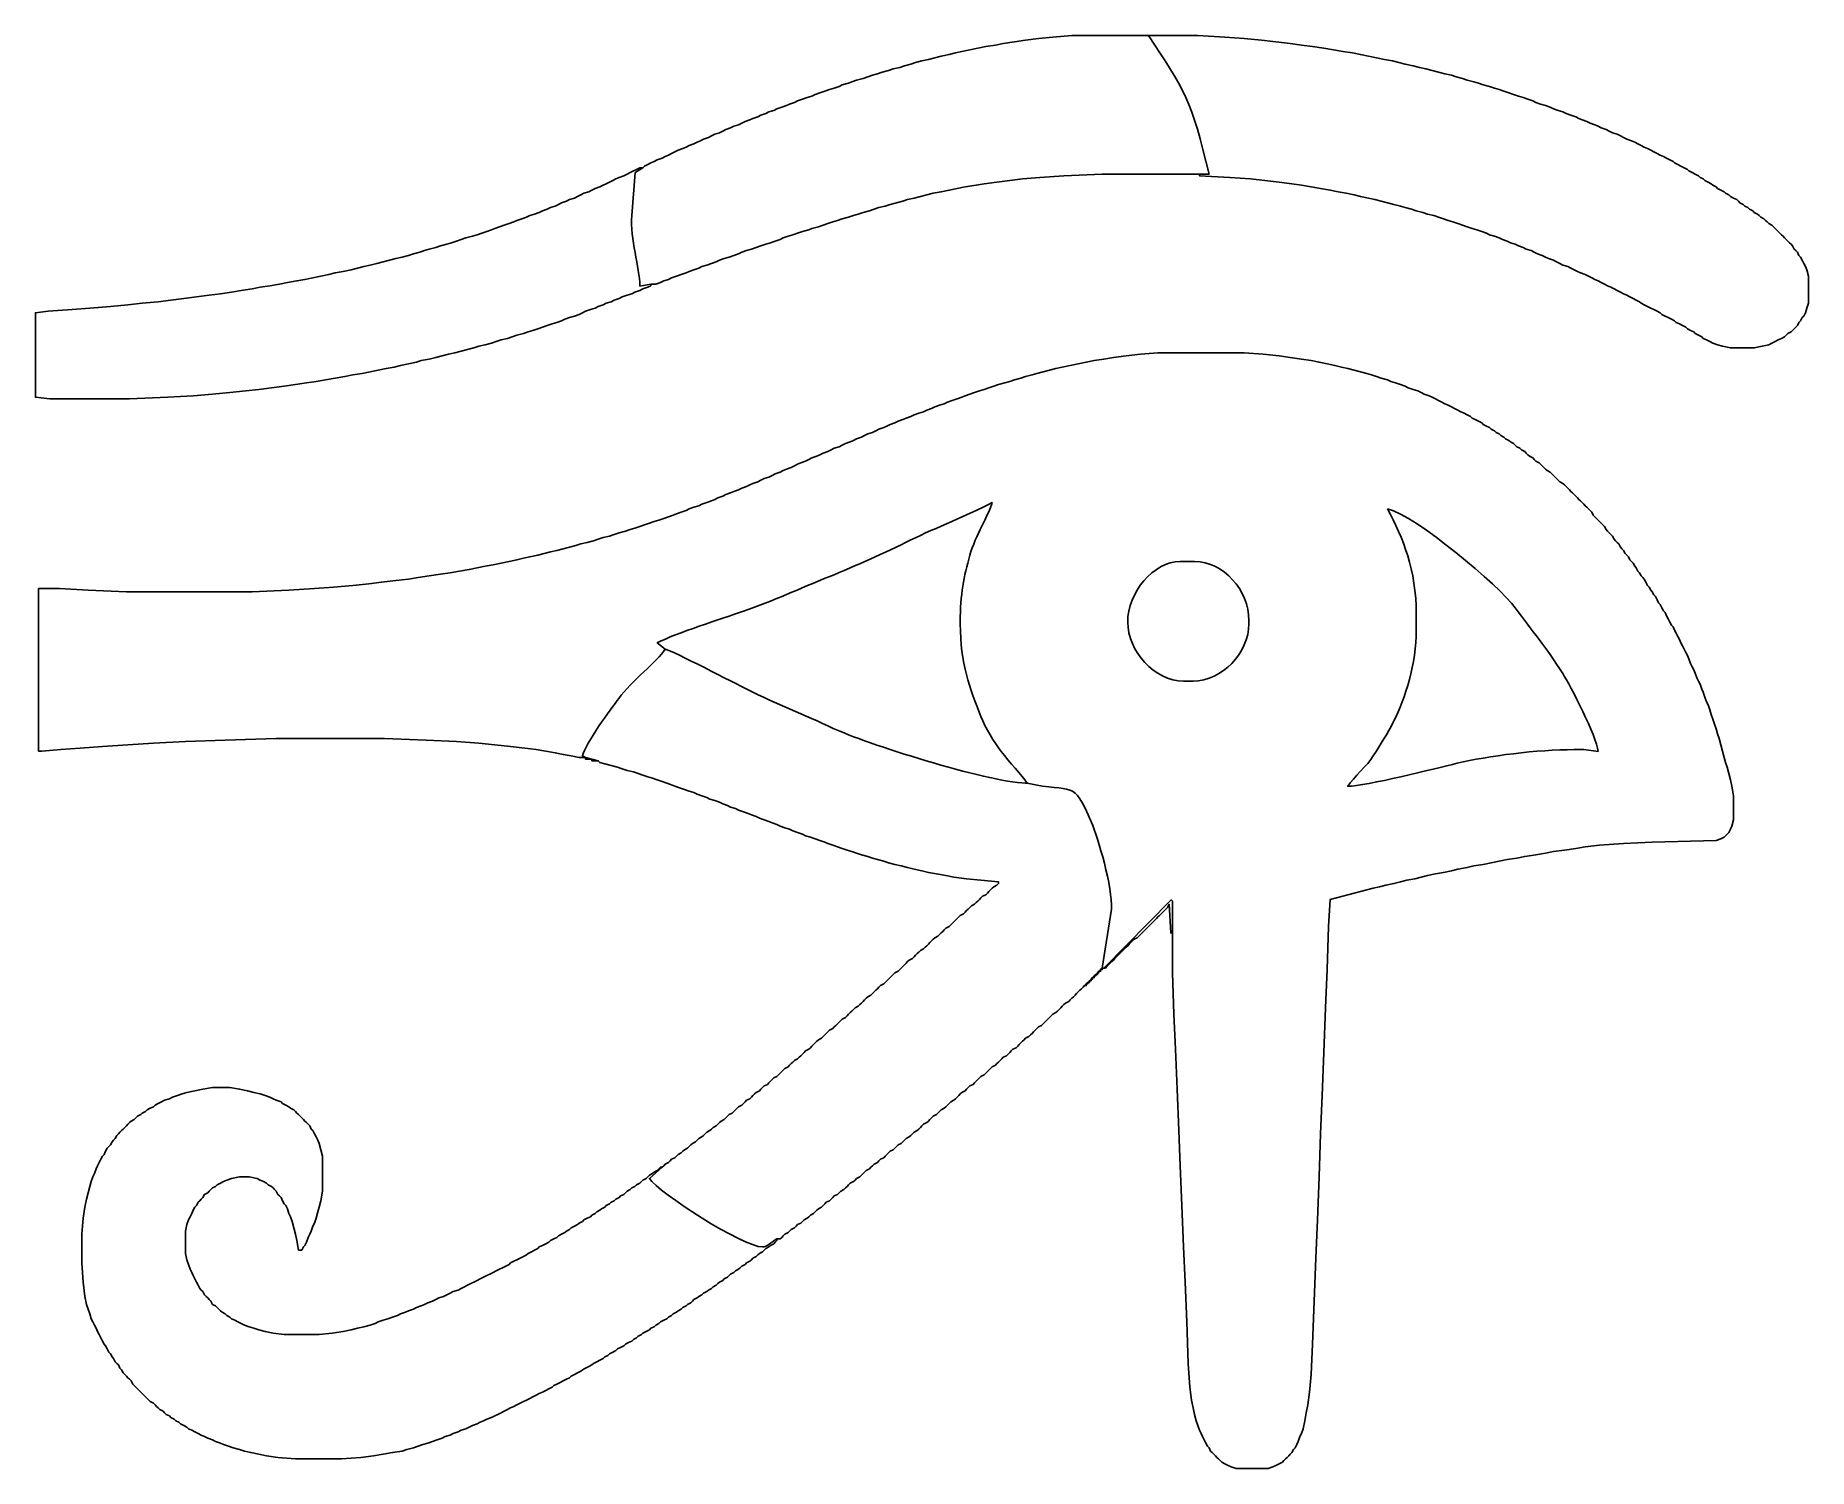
# Model space of a CAD drawing. Header units: millimetres. Extents: x -80 to 62, y -54 to 60.
import ezdxf

# ---------------------------------------------------------------- set-up
doc = ezdxf.new("R2010")
doc.units = ezdxf.units.MM
doc.header["$MEASUREMENT"] = 0
doc.layers.add('Capa 1', color=7, linetype='Continuous')

msp = doc.modelspace()

# ---------------------------------------------------------------- linework, layer by layer
at = {"layer": 'Capa 1', "color": 40}
for points, knots in [([(1.3328, 59.5846), (1.3328, 59.5846), (0.1903, 59.4579), (0.1903, 59.4579), (0.1903, 59.4579), (0.1903, 59.4579), (-0.8251, 59.3309), (-0.8251, 59.3309), (-0.8251, 59.3309), (-0.8251, 59.3309), (-1.7138, 59.204), (-1.7138, 59.204), (-1.7138, 59.204), (-1.7138, 59.204), (-2.6027, 59.0768), (-2.6027, 59.0768), (-2.6027, 59.0768), (-2.6027, 59.0768), (-3.2371, 58.9499), (-3.2371, 58.9499), (-3.2371, 58.9499), (-3.2371, 58.9499), (-3.999, 58.8231), (-3.999, 58.8231), (-3.999, 58.8231), (-3.999, 58.8231), (-4.6341, 58.6962), (-4.6341, 58.6962), (-4.6341, 58.6962), (-4.6341, 58.6962), (-5.2686, 58.5691), (-5.2686, 58.5691), (-5.2686, 58.5691), (-5.2686, 58.5691), (-5.9035, 58.4426), (-5.9035, 58.4426), (-5.9035, 58.4426), (-5.9035, 58.4426), (-6.4111, 58.3155), (-6.4111, 58.3155), (-6.4111, 58.3155), (-6.4111, 58.3155), (-6.9189, 58.1885), (-6.9189, 58.1885), (-6.9189, 58.1885), (-6.9189, 58.1885), (-7.5535, 58.0617), (-7.5535, 58.0617), (-7.5535, 58.0617), (-7.5535, 58.0617), (-8.0615, 57.9345), (-8.0615, 57.9345), (-8.0615, 57.9345), (-8.0615, 57.9345), (-8.5694, 57.8078), (-8.5694, 57.8078), (-8.5694, 57.8078), (-8.5694, 57.8078), (-9.0773, 57.6808), (-9.0773, 57.6808), (-9.0773, 57.6808), (-9.0773, 57.6808), (-9.5851, 57.5538), (-9.5851, 57.5538), (-9.5851, 57.5538), (-9.5851, 57.5538), (-9.966, 57.4269), (-9.966, 57.4269), (-9.966, 57.4269), (-9.966, 57.4269), (-10.4736, 57.3003), (-10.4736, 57.3003), (-10.4736, 57.3003), (-10.4736, 57.3003), (-10.8545, 57.1732), (-10.8545, 57.1732), (-10.8545, 57.1732), (-10.8545, 57.1732), (-11.3624, 57.0462), (-11.3624, 57.0462), (-11.3624, 57.0462), (-11.3624, 57.0462), (-11.7434, 56.9192), (-11.7434, 56.9192), (-11.7434, 56.9192), (-11.7434, 56.9192), (-12.251, 56.7924), (-12.251, 56.7924), (-12.251, 56.7924), (-12.251, 56.7924), (-12.6323, 56.6655), (-12.6323, 56.6655), (-12.6323, 56.6655), (-12.6323, 56.6655), (-13.0126, 56.5384), (-13.0126, 56.5384), (-13.0126, 56.5384), (-13.0126, 56.5384), (-13.3937, 56.4116), (-13.3937, 56.4116), (-13.3937, 56.4116), (-13.3937, 56.4116), (-13.7747, 56.2845), (-13.7747, 56.2845), (-13.7747, 56.2845), (-13.7747, 56.2845), (-14.2826, 56.1578), (-14.2826, 56.1578), (-14.2826, 56.1578), (-14.2826, 56.1578), (-14.6636, 56.0309), (-14.6636, 56.0309), (-14.6636, 56.0309), (-14.6636, 56.0309), (-14.9174, 55.9039), (-14.9174, 55.9039), (-14.9174, 55.9039), (-14.9174, 55.9039), (-15.4249, 55.7771), (-15.4249, 55.7771), (-15.4249, 55.7771), (-15.4249, 55.7771), (-15.6792, 55.6499), (-15.6792, 55.6499), (-15.6792, 55.6499), (-15.6792, 55.6499), (-16.0596, 55.523), (-16.0596, 55.523), (-16.0596, 55.523), (-16.0596, 55.523), (-16.4407, 55.3962), (-16.4407, 55.3962), (-16.4407, 55.3962), (-16.4407, 55.3962), (-16.8215, 55.2693), (-16.8215, 55.2693), (-16.8215, 55.2693), (-16.8215, 55.2693), (-17.2024, 55.1423), (-17.2024, 55.1423), (-17.2024, 55.1423), (-17.2024, 55.1423), (-17.5834, 55.0153), (-17.5834, 55.0153), (-17.5834, 55.0153), (-17.5834, 55.0153), (-17.8375, 54.8883), (-17.8375, 54.8883), (-17.8375, 54.8883), (-17.8375, 54.8883), (-18.2181, 54.762), (-18.2181, 54.762), (-18.2181, 54.762), (-18.2181, 54.762), (-18.599, 54.6346), (-18.599, 54.6346), (-18.599, 54.6346), (-18.599, 54.6346), (-18.9799, 54.5078), (-18.9799, 54.5078), (-18.9799, 54.5078), (-18.9799, 54.5078), (-19.2338, 54.3809), (-19.2338, 54.3809), (-19.2338, 54.3809), (-19.2338, 54.3809), (-19.6148, 54.2539), (-19.6148, 54.2539), (-19.6148, 54.2539), (-19.6148, 54.2539), (-19.8685, 54.1268), (-19.8685, 54.1268), (-19.8685, 54.1268), (-19.8685, 54.1268), (-20.2492, 54.0001), (-20.2492, 54.0001), (-20.2492, 54.0001), (-20.2492, 54.0001), (-20.6305, 53.8732), (-20.6305, 53.8732), (-20.6305, 53.8732), (-20.6305, 53.8732), (-20.8841, 53.7464), (-20.8841, 53.7464), (-20.8841, 53.7464), (-20.8841, 53.7464), (-21.265, 53.6193), (-21.265, 53.6193), (-21.265, 53.6193), (-21.265, 53.6193), (-21.5189, 53.4924), (-21.5189, 53.4924), (-21.5189, 53.4924), (-21.5189, 53.4924), (-21.8996, 53.3655), (-21.8996, 53.3655), (-21.8996, 53.3655), (-21.8996, 53.3655), (-22.1539, 53.2386), (-22.1539, 53.2386), (-22.1539, 53.2386), (-22.1539, 53.2386), (-22.5343, 53.1117), (-22.5343, 53.1117), (-22.5343, 53.1117), (-22.5343, 53.1117), (-22.7885, 52.9846), (-22.7885, 52.9846), (-22.7885, 52.9846), (-22.7885, 52.9846), (-23.1694, 52.8578), (-23.1694, 52.8578), (-23.1694, 52.8578), (-23.1694, 52.8578), (-23.423, 52.7308), (-23.423, 52.7308), (-23.423, 52.7308), (-23.423, 52.7308), (-23.6773, 52.604), (-23.6773, 52.604), (-23.6773, 52.604), (-23.6773, 52.604), (-24.0578, 52.4772), (-24.0578, 52.4772), (-24.0578, 52.4772), (-24.0578, 52.4772), (-24.3122, 52.35), (-24.3122, 52.35), (-24.3122, 52.35), (-24.3122, 52.35), (-24.6929, 52.2231), (-24.6929, 52.2231), (-24.6929, 52.2231), (-24.6929, 52.2231), (-24.9469, 52.0961), (-24.9469, 52.0961), (-24.9469, 52.0961), (-24.9469, 52.0961), (-25.2007, 51.9694), (-25.2007, 51.9694), (-25.2007, 51.9694), (-25.2007, 51.9694), (-25.5815, 51.8425), (-25.5815, 51.8425), (-25.5815, 51.8425), (-25.5815, 51.8425), (-25.8354, 51.7155), (-25.8354, 51.7155), (-25.8354, 51.7155), (-25.8354, 51.7155), (-26.0892, 51.5885), (-26.0892, 51.5885), (-26.0892, 51.5885), (-26.0892, 51.5885), (-26.47, 51.4614), (-26.47, 51.4614), (-26.47, 51.4614), (-26.47, 51.4614), (-26.724, 51.3348), (-26.724, 51.3348), (-26.724, 51.3348), (-26.724, 51.3348), (-26.9781, 51.2077), (-26.9781, 51.2077), (-26.9781, 51.2077), (-26.9781, 51.2077), (-27.2319, 51.0808), (-27.2319, 51.0808), (-27.2319, 51.0808), (-27.2319, 51.0808), (-27.613, 50.954), (-27.613, 50.954), (-27.613, 50.954), (-27.613, 50.954), (-27.8668, 50.8271), (-27.8668, 50.8271), (-27.8668, 50.8271), (-27.8668, 50.8271), (-28.1207, 50.7001), (-28.1207, 50.7001), (-28.1207, 50.7001), (-28.1207, 50.7001), (-28.5014, 50.5731), (-28.5014, 50.5731), (-28.5014, 50.5731), (-28.5014, 50.5731), (-28.7553, 50.4461), (-28.7553, 50.4461), (-28.7553, 50.4461), (-28.7553, 50.4461), (-29.0093, 50.3194), (-29.0093, 50.3194), (-29.0093, 50.3194), (-29.0093, 50.3194), (-29.2632, 50.1922), (-29.2632, 50.1922), (-29.2632, 50.1922), (-29.2632, 50.1922), (-29.5169, 50.0655), (-29.5169, 50.0655), (-29.5169, 50.0655), (-29.5169, 50.0655), (-29.7709, 49.9383), (-29.7709, 49.9383), (-29.7709, 49.9383), (-29.7709, 49.9383), (-30.1521, 49.8117), (-30.1521, 49.8117), (-30.1521, 49.8117), (-30.1521, 49.8117), (-30.4057, 49.6848), (-30.4057, 49.6848), (-30.4057, 49.6848), (-30.4057, 49.6848), (-30.66, 49.5577), (-30.66, 49.5577), (-30.66, 49.5577), (-30.66, 49.5577), (-30.9138, 49.4308), (-30.9138, 49.4308), (-30.9138, 49.4308), (-30.9138, 49.4308), (-31.1677, 49.304), (-31.1677, 49.304), (-31.1677, 49.304), (-31.1677, 49.304), (-31.2944, 49.177), (-31.2944, 49.177), (-31.2944, 49.177), (-31.2944, 49.177), (-31.9111, 48.7944), (-31.9111, 48.7944), (-31.9111, 48.7944), (-31.9111, 48.7944), (-32.1833, 45.3691), (-32.1833, 45.3691), (-32.1833, 45.3691), (-32.352, 43.4966), (-31.5482, 41.2561), (-31.5431, 39.7523), (-31.5431, 39.7523), (-31.5431, 39.7523), (-30.66, 39.9116), (-30.66, 39.9116), (-30.66, 39.9116), (-30.66, 39.9116), (-30.2787, 39.9116), (-30.2787, 39.9116), (-30.2787, 39.9116), (-30.2787, 39.9116), (-29.898, 40.0386), (-29.898, 40.0386), (-29.898, 40.0386), (-29.898, 40.0386), (-29.6444, 40.1656), (-29.6444, 40.1656), (-29.6444, 40.1656), (-29.6444, 40.1656), (-29.2632, 40.2924), (-29.2632, 40.2924), (-29.2632, 40.2924), (-29.2632, 40.2924), (-29.0093, 40.4192), (-29.0093, 40.4192), (-29.0093, 40.4192), (-29.0093, 40.4192), (-28.6286, 40.5463), (-28.6286, 40.5463), (-28.6286, 40.5463), (-28.6286, 40.5463), (-28.2476, 40.6732), (-28.2476, 40.6732), (-28.2476, 40.6732), (-28.2476, 40.6732), (-27.8668, 40.8), (-27.8668, 40.8), (-27.8668, 40.8), (-27.8668, 40.8), (-27.613, 40.9269), (-27.613, 40.9269), (-27.613, 40.9269), (-27.613, 40.9269), (-27.2319, 41.054), (-27.2319, 41.054), (-27.2319, 41.054), (-27.2319, 41.054), (-26.8511, 41.1811), (-26.8511, 41.1811), (-26.8511, 41.1811), (-26.8511, 41.1811), (-26.5971, 41.3079), (-26.5971, 41.3079), (-26.5971, 41.3079), (-26.5971, 41.3079), (-26.2165, 41.4346), (-26.2165, 41.4346), (-26.2165, 41.4346), (-26.2165, 41.4346), (-25.8354, 41.5615), (-25.8354, 41.5615), (-25.8354, 41.5615), (-25.8354, 41.5615), (-25.4546, 41.6886), (-25.4546, 41.6886), (-25.4546, 41.6886), (-25.4546, 41.6886), (-25.2007, 41.8155), (-25.2007, 41.8155), (-25.2007, 41.8155), (-25.2007, 41.8155), (-24.8199, 41.9424), (-24.8199, 41.9424), (-24.8199, 41.9424), (-24.8199, 41.9424), (-24.4389, 42.0693), (-24.4389, 42.0693), (-24.4389, 42.0693), (-24.4389, 42.0693), (-24.0578, 42.1965), (-24.0578, 42.1965), (-24.0578, 42.1965), (-24.0578, 42.1965), (-23.6773, 42.3231), (-23.6773, 42.3231), (-23.6773, 42.3231), (-23.6773, 42.3231), (-23.423, 42.45), (-23.423, 42.45), (-23.423, 42.45), (-23.423, 42.45), (-23.0421, 42.5772), (-23.0421, 42.5772), (-23.0421, 42.5772), (-23.0421, 42.5772), (-22.6619, 42.7039), (-22.6619, 42.7039), (-22.6619, 42.7039), (-22.6619, 42.7039), (-22.2807, 42.8308), (-22.2807, 42.8308), (-22.2807, 42.8308), (-22.2807, 42.8308), (-21.8996, 42.9576), (-21.8996, 42.9576), (-21.8996, 42.9576), (-21.8996, 42.9576), (-21.5189, 43.0847), (-21.5189, 43.0847), (-21.5189, 43.0847), (-21.5189, 43.0847), (-21.1384, 43.2117), (-21.1384, 43.2117), (-21.1384, 43.2117), (-21.1384, 43.2117), (-20.757, 43.3386), (-20.757, 43.3386), (-20.757, 43.3386), (-20.757, 43.3386), (-20.3763, 43.4652), (-20.3763, 43.4652), (-20.3763, 43.4652), (-20.3763, 43.4652), (-20.1225, 43.5924), (-20.1225, 43.5924), (-20.1225, 43.5924), (-20.1225, 43.5924), (-19.7415, 43.7193), (-19.7415, 43.7193), (-19.7415, 43.7193), (-19.7415, 43.7193), (-19.3606, 43.8463), (-19.3606, 43.8463), (-19.3606, 43.8463), (-19.3606, 43.8463), (-18.9799, 43.9732), (-18.9799, 43.9732), (-18.9799, 43.9732), (-18.9799, 43.9732), (-18.599, 44.1), (-18.599, 44.1), (-18.599, 44.1), (-18.599, 44.1), (-18.0911, 44.2271), (-18.0911, 44.2271), (-18.0911, 44.2271), (-18.0911, 44.2271), (-17.8375, 44.3537), (-17.8375, 44.3537), (-17.8375, 44.3537), (-17.8375, 44.3537), (-17.3294, 44.4807), (-17.3294, 44.4807), (-17.3294, 44.4807), (-17.3294, 44.4807), (-16.9486, 44.6079), (-16.9486, 44.6079), (-16.9486, 44.6079), (-16.9486, 44.6079), (-16.5674, 44.7348), (-16.5674, 44.7348), (-16.5674, 44.7348), (-16.5674, 44.7348), (-16.1868, 44.8616), (-16.1868, 44.8616), (-16.1868, 44.8616), (-16.1868, 44.8616), (-15.8061, 44.9885), (-15.8061, 44.9885), (-15.8061, 44.9885), (-15.8061, 44.9885), (-15.4249, 45.1154), (-15.4249, 45.1154), (-15.4249, 45.1154), (-15.4249, 45.1154), (-14.9174, 45.2424), (-14.9174, 45.2424), (-14.9174, 45.2424), (-14.9174, 45.2424), (-14.5361, 45.3691), (-14.5361, 45.3691), (-14.5361, 45.3691), (-14.5361, 45.3691), (-14.1555, 45.4961), (-14.1555, 45.4961), (-14.1555, 45.4961), (-14.1555, 45.4961), (-13.7747, 45.6233), (-13.7747, 45.6233), (-13.7747, 45.6233), (-13.7747, 45.6233), (-13.2669, 45.7502), (-13.2669, 45.7502), (-13.2669, 45.7502), (-13.2669, 45.7502), (-12.8859, 45.8771), (-12.8859, 45.8771), (-12.8859, 45.8771), (-12.8859, 45.8771), (-12.505, 46.0037), (-12.505, 46.0037), (-12.505, 46.0037), (-12.505, 46.0037), (-11.9971, 46.1309), (-11.9971, 46.1309), (-11.9971, 46.1309), (-11.9971, 46.1309), (-11.6168, 46.2577), (-11.6168, 46.2577), (-11.6168, 46.2577), (-11.6168, 46.2577), (-11.1091, 46.3846), (-11.1091, 46.3846), (-11.1091, 46.3846), (-11.1091, 46.3846), (-10.601, 46.5115), (-10.601, 46.5115), (-10.601, 46.5115), (-10.601, 46.5115), (-10.2198, 46.6385), (-10.2198, 46.6385), (-10.2198, 46.6385), (-10.2198, 46.6385), (-9.712, 46.7655), (-9.712, 46.7655), (-9.712, 46.7655), (-9.712, 46.7655), (-9.2042, 46.8924), (-9.2042, 46.8924), (-9.2042, 46.8924), (-9.2042, 46.8924), (-8.6964, 47.0191), (-8.6964, 47.0191), (-8.6964, 47.0191), (-8.6964, 47.0191), (-8.1885, 47.1461), (-8.1885, 47.1461), (-8.1885, 47.1461), (-8.1885, 47.1461), (-7.5535, 47.2733), (-7.5535, 47.2733), (-7.5535, 47.2733), (-7.5535, 47.2733), (-6.9189, 47.4001), (-6.9189, 47.4001), (-6.9189, 47.4001), (-6.9189, 47.4001), (-6.2843, 47.5268), (-6.2843, 47.5268), (-6.2843, 47.5268), (-6.2843, 47.5268), (-5.6495, 47.6538), (-5.6495, 47.6538), (-5.6495, 47.6538), (-5.6495, 47.6538), (-4.7608, 47.7809), (-4.7608, 47.7809), (-4.7608, 47.7809), (-4.7608, 47.7809), (-4.1261, 47.9076), (-4.1261, 47.9076), (-4.1261, 47.9076), (-4.1261, 47.9076), (-3.1107, 48.0346), (-3.1107, 48.0346), (-3.1107, 48.0346), (-3.1107, 48.0346), (-2.0949, 48.1616), (-2.0949, 48.1616), (-2.0949, 48.1616), (-2.0949, 48.1616), (-1.0791, 48.2887), (-1.0791, 48.2887), (-1.0791, 48.2887), (-1.0791, 48.2887), (0.3174, 48.4155), (0.3174, 48.4155), (0.3174, 48.4155), (0.3174, 48.4155), (2.2218, 48.5422), (2.2218, 48.5422), (2.2218, 48.5422), (2.2218, 48.5422), (5.2685, 48.6692), (5.2685, 48.6692), (5.2685, 48.6692), (5.2685, 48.6692), (9.4585, 48.6692), (9.4585, 48.6692), (9.4585, 48.6692), (9.4585, 48.6692), (13.0132, 48.6692), (13.0132, 48.6692), (13.0132, 48.6692), (13.0132, 48.6692), (13.7747, 48.6692), (13.7747, 48.6692), (13.7747, 48.6692), (12.4161, 54.4989), (11.802, 55.4539), (8.9504, 59.7116), (8.9504, 59.7116), (8.9504, 59.7116), (2.8566, 59.7116), (2.8566, 59.7116), (2.8566, 59.7116), (2.8566, 59.7116), (1.3328, 59.5846), (1.3328, 59.5846)], [0, 0, 0, 0, 0.00617284, 0.00617284, 0.00617284, 0.00617284, 0.01234568, 0.01234568, 0.01234568, 0.01234568, 0.01851852, 0.01851852, 0.01851852, 0.01851852, 0.02469136, 0.02469136, 0.02469136, 0.02469136, 0.0308642, 0.0308642, 0.0308642, 0.0308642, 0.03703704, 0.03703704, 0.03703704, 0.03703704, 0.04320988, 0.04320988, 0.04320988, 0.04320988, 0.04938272, 0.04938272, 0.04938272, 0.04938272, 0.05555556, 0.05555556, 0.05555556, 0.05555556, 0.0617284, 0.0617284, 0.0617284, 0.0617284, 0.06790123, 0.06790123, 0.06790123, 0.06790123, 0.07407407, 0.07407407, 0.07407407, 0.07407407, 0.08024691, 0.08024691, 0.08024691, 0.08024691, 0.08641975, 0.08641975, 0.08641975, 0.08641975, 0.09259259, 0.09259259, 0.09259259, 0.09259259, 0.09876543, 0.09876543, 0.09876543, 0.09876543, 0.10493827, 0.10493827, 0.10493827, 0.10493827, 0.11111111, 0.11111111, 0.11111111, 0.11111111, 0.11728395, 0.11728395, 0.11728395, 0.11728395, 0.12345679, 0.12345679, 0.12345679, 0.12345679, 0.12962963, 0.12962963, 0.12962963, 0.12962963, 0.13580247, 0.13580247, 0.13580247, 0.13580247, 0.14197531, 0.14197531, 0.14197531, 0.14197531, 0.14814815, 0.14814815, 0.14814815, 0.14814815, 0.15432099, 0.15432099, 0.15432099, 0.15432099, 0.16049383, 0.16049383, 0.16049383, 0.16049383, 0.16666667, 0.16666667, 0.16666667, 0.16666667, 0.17283951, 0.17283951, 0.17283951, 0.17283951, 0.17901235, 0.17901235, 0.17901235, 0.17901235, 0.18518519, 0.18518519, 0.18518519, 0.18518519, 0.19135802, 0.19135802, 0.19135802, 0.19135802, 0.19753086, 0.19753086, 0.19753086, 0.19753086, 0.2037037, 0.2037037, 0.2037037, 0.2037037, 0.20987654, 0.20987654, 0.20987654, 0.20987654, 0.21604938, 0.21604938, 0.21604938, 0.21604938, 0.22222222, 0.22222222, 0.22222222, 0.22222222, 0.22839506, 0.22839506, 0.22839506, 0.22839506, 0.2345679, 0.2345679, 0.2345679, 0.2345679, 0.24074074, 0.24074074, 0.24074074, 0.24074074, 0.24691358, 0.24691358, 0.24691358, 0.24691358, 0.25308642, 0.25308642, 0.25308642, 0.25308642, 0.25925926, 0.25925926, 0.25925926, 0.25925926, 0.2654321, 0.2654321, 0.2654321, 0.2654321, 0.27160494, 0.27160494, 0.27160494, 0.27160494, 0.27777778, 0.27777778, 0.27777778, 0.27777778, 0.28395062, 0.28395062, 0.28395062, 0.28395062, 0.29012346, 0.29012346, 0.29012346, 0.29012346, 0.2962963, 0.2962963, 0.2962963, 0.2962963, 0.30246914, 0.30246914, 0.30246914, 0.30246914, 0.30864198, 0.30864198, 0.30864198, 0.30864198, 0.31481481, 0.31481481, 0.31481481, 0.31481481, 0.32098765, 0.32098765, 0.32098765, 0.32098765, 0.32716049, 0.32716049, 0.32716049, 0.32716049, 0.33333333, 0.33333333, 0.33333333, 0.33333333, 0.33950617, 0.33950617, 0.33950617, 0.33950617, 0.34567901, 0.34567901, 0.34567901, 0.34567901, 0.35185185, 0.35185185, 0.35185185, 0.35185185, 0.35802469, 0.35802469, 0.35802469, 0.35802469, 0.36419753, 0.36419753, 0.36419753, 0.36419753, 0.37037037, 0.37037037, 0.37037037, 0.37037037, 0.37654321, 0.37654321, 0.37654321, 0.37654321, 0.38271605, 0.38271605, 0.38271605, 0.38271605, 0.38888889, 0.38888889, 0.38888889, 0.38888889, 0.39506173, 0.39506173, 0.39506173, 0.39506173, 0.40123457, 0.40123457, 0.40123457, 0.40123457, 0.40740741, 0.40740741, 0.40740741, 0.40740741, 0.41358025, 0.41358025, 0.41358025, 0.41358025, 0.41975309, 0.41975309, 0.41975309, 0.41975309, 0.42592593, 0.42592593, 0.42592593, 0.42592593, 0.43209877, 0.43209877, 0.43209877, 0.43209877, 0.4382716, 0.4382716, 0.4382716, 0.4382716, 0.44444444, 0.44444444, 0.44444444, 0.44444444, 0.45061728, 0.45061728, 0.45061728, 0.45061728, 0.45679012, 0.45679012, 0.45679012, 0.45679012, 0.46296296, 0.46296296, 0.46296296, 0.46296296, 0.4691358, 0.4691358, 0.4691358, 0.4691358, 0.47530864, 0.47530864, 0.47530864, 0.47530864, 0.48148148, 0.48148148, 0.48148148, 0.48148148, 0.48765432, 0.48765432, 0.48765432, 0.48765432, 0.49382716, 0.49382716, 0.49382716, 0.49382716, 0.5, 0.5, 0.5, 0.5, 0.50617284, 0.50617284, 0.50617284, 0.50617284, 0.51234568, 0.51234568, 0.51234568, 0.51234568, 0.51851852, 0.51851852, 0.51851852, 0.51851852, 0.52469136, 0.52469136, 0.52469136, 0.52469136, 0.5308642, 0.5308642, 0.5308642, 0.5308642, 0.53703704, 0.53703704, 0.53703704, 0.53703704, 0.54320988, 0.54320988, 0.54320988, 0.54320988, 0.54938272, 0.54938272, 0.54938272, 0.54938272, 0.55555556, 0.55555556, 0.55555556, 0.55555556, 0.5617284, 0.5617284, 0.5617284, 0.5617284, 0.56790123, 0.56790123, 0.56790123, 0.56790123, 0.57407407, 0.57407407, 0.57407407, 0.57407407, 0.58024691, 0.58024691, 0.58024691, 0.58024691, 0.58641975, 0.58641975, 0.58641975, 0.58641975, 0.59259259, 0.59259259, 0.59259259, 0.59259259, 0.59876543, 0.59876543, 0.59876543, 0.59876543, 0.60493827, 0.60493827, 0.60493827, 0.60493827, 0.61111111, 0.61111111, 0.61111111, 0.61111111, 0.61728395, 0.61728395, 0.61728395, 0.61728395, 0.62345679, 0.62345679, 0.62345679, 0.62345679, 0.62962963, 0.62962963, 0.62962963, 0.62962963, 0.63580247, 0.63580247, 0.63580247, 0.63580247, 0.64197531, 0.64197531, 0.64197531, 0.64197531, 0.64814815, 0.64814815, 0.64814815, 0.64814815, 0.65432099, 0.65432099, 0.65432099, 0.65432099, 0.66049383, 0.66049383, 0.66049383, 0.66049383, 0.66666667, 0.66666667, 0.66666667, 0.66666667, 0.67283951, 0.67283951, 0.67283951, 0.67283951, 0.67901235, 0.67901235, 0.67901235, 0.67901235, 0.68518519, 0.68518519, 0.68518519, 0.68518519, 0.69135802, 0.69135802, 0.69135802, 0.69135802, 0.69753086, 0.69753086, 0.69753086, 0.69753086, 0.7037037, 0.7037037, 0.7037037, 0.7037037, 0.70987654, 0.70987654, 0.70987654, 0.70987654, 0.71604938, 0.71604938, 0.71604938, 0.71604938, 0.72222222, 0.72222222, 0.72222222, 0.72222222, 0.72839506, 0.72839506, 0.72839506, 0.72839506, 0.7345679, 0.7345679, 0.7345679, 0.7345679, 0.74074074, 0.74074074, 0.74074074, 0.74074074, 0.74691358, 0.74691358, 0.74691358, 0.74691358, 0.75308642, 0.75308642, 0.75308642, 0.75308642, 0.75925926, 0.75925926, 0.75925926, 0.75925926, 0.7654321, 0.7654321, 0.7654321, 0.7654321, 0.77160494, 0.77160494, 0.77160494, 0.77160494, 0.77777778, 0.77777778, 0.77777778, 0.77777778, 0.78395062, 0.78395062, 0.78395062, 0.78395062, 0.79012346, 0.79012346, 0.79012346, 0.79012346, 0.7962963, 0.7962963, 0.7962963, 0.7962963, 0.80246914, 0.80246914, 0.80246914, 0.80246914, 0.80864198, 0.80864198, 0.80864198, 0.80864198, 0.81481481, 0.81481481, 0.81481481, 0.81481481, 0.82098765, 0.82098765, 0.82098765, 0.82098765, 0.82716049, 0.82716049, 0.82716049, 0.82716049, 0.83333333, 0.83333333, 0.83333333, 0.83333333, 0.83950617, 0.83950617, 0.83950617, 0.83950617, 0.84567901, 0.84567901, 0.84567901, 0.84567901, 0.85185185, 0.85185185, 0.85185185, 0.85185185, 0.85802469, 0.85802469, 0.85802469, 0.85802469, 0.86419753, 0.86419753, 0.86419753, 0.86419753, 0.87037037, 0.87037037, 0.87037037, 0.87037037, 0.87654321, 0.87654321, 0.87654321, 0.87654321, 0.88271605, 0.88271605, 0.88271605, 0.88271605, 0.88888889, 0.88888889, 0.88888889, 0.88888889, 0.89506173, 0.89506173, 0.89506173, 0.89506173, 0.90123457, 0.90123457, 0.90123457, 0.90123457, 0.90740741, 0.90740741, 0.90740741, 0.90740741, 0.91358025, 0.91358025, 0.91358025, 0.91358025, 0.91975309, 0.91975309, 0.91975309, 0.91975309, 0.92592593, 0.92592593, 0.92592593, 0.92592593, 0.93209877, 0.93209877, 0.93209877, 0.93209877, 0.9382716, 0.9382716, 0.9382716, 0.9382716, 0.94444444, 0.94444444, 0.94444444, 0.94444444, 0.95061728, 0.95061728, 0.95061728, 0.95061728, 0.95679012, 0.95679012, 0.95679012, 0.95679012, 0.96296296, 0.96296296, 0.96296296, 0.96296296, 0.9691358, 0.9691358, 0.9691358, 0.9691358, 0.97530864, 0.97530864, 0.97530864, 0.97530864, 0.98148148, 0.98148148, 0.98148148, 0.98148148, 0.98765432, 0.98765432, 0.98765432, 0.98765432, 0.99382716, 0.99382716, 0.99382716, 0.99382716, 1, 1, 1, 1]), ([(13.0132, 48.6692), (13.0132, 48.6692), (13.0132, 48.5422), (13.0132, 48.5422), (13.0132, 48.5422), (13.0132, 48.5422), (15.4251, 48.4155), (15.4251, 48.4155), (15.4251, 48.4155), (15.4251, 48.4155), (17.0756, 48.2887), (17.0756, 48.2887), (17.0756, 48.2887), (17.0756, 48.2887), (18.2181, 48.1616), (18.2181, 48.1616), (18.2181, 48.1616), (18.2181, 48.1616), (19.3608, 48.0346), (19.3608, 48.0346), (19.3608, 48.0346), (19.3608, 48.0346), (20.3764, 47.9076), (20.3764, 47.9076), (20.3764, 47.9076), (20.3764, 47.9076), (21.1383, 47.7809), (21.1383, 47.7809), (21.1383, 47.7809), (21.1383, 47.7809), (21.8997, 47.6538), (21.8997, 47.6538), (21.8997, 47.6538), (21.8997, 47.6538), (22.6618, 47.5268), (22.6618, 47.5268), (22.6618, 47.5268), (22.6618, 47.5268), (23.4232, 47.4001), (23.4232, 47.4001), (23.4232, 47.4001), (23.4232, 47.4001), (24.0583, 47.2733), (24.0583, 47.2733), (24.0583, 47.2733), (24.0583, 47.2733), (24.693, 47.1461), (24.693, 47.1461), (24.693, 47.1461), (24.693, 47.1461), (25.3276, 47.0191), (25.3276, 47.0191), (25.3276, 47.0191), (25.3276, 47.0191), (25.8354, 46.8924), (25.8354, 46.8924), (25.8354, 46.8924), (25.8354, 46.8924), (26.4704, 46.7655), (26.4704, 46.7655), (26.4704, 46.7655), (26.4704, 46.7655), (26.9781, 46.6385), (26.9781, 46.6385), (26.9781, 46.6385), (26.9781, 46.6385), (27.486, 46.5115), (27.486, 46.5115), (27.486, 46.5115), (27.486, 46.5115), (27.994, 46.3846), (27.994, 46.3846), (27.994, 46.3846), (27.994, 46.3846), (28.5019, 46.2577), (28.5019, 46.2577), (28.5019, 46.2577), (28.5019, 46.2577), (29.0097, 46.1309), (29.0097, 46.1309), (29.0097, 46.1309), (29.0097, 46.1309), (29.3902, 46.0037), (29.3902, 46.0037), (29.3902, 46.0037), (29.3902, 46.0037), (29.8981, 45.8771), (29.8981, 45.8771), (29.8981, 45.8771), (29.8981, 45.8771), (30.279, 45.7502), (30.279, 45.7502), (30.279, 45.7502), (30.279, 45.7502), (30.7868, 45.6233), (30.7868, 45.6233), (30.7868, 45.6233), (30.7868, 45.6233), (31.1677, 45.4961), (31.1677, 45.4961), (31.1677, 45.4961), (31.1677, 45.4961), (31.6756, 45.3691), (31.6756, 45.3691), (31.6756, 45.3691), (31.6756, 45.3691), (32.0564, 45.2424), (32.0564, 45.2424), (32.0564, 45.2424), (32.0564, 45.2424), (32.4369, 45.1154), (32.4369, 45.1154), (32.4369, 45.1154), (32.4369, 45.1154), (32.818, 44.9885), (32.818, 44.9885), (32.818, 44.9885), (32.818, 44.9885), (33.1992, 44.8616), (33.1992, 44.8616), (33.1992, 44.8616), (33.1992, 44.8616), (33.58, 44.7348), (33.58, 44.7348), (33.58, 44.7348), (33.58, 44.7348), (33.9606, 44.6079), (33.9606, 44.6079), (33.9606, 44.6079), (33.9606, 44.6079), (34.3415, 44.4807), (34.3415, 44.4807), (34.3415, 44.4807), (34.3415, 44.4807), (34.7224, 44.3537), (34.7224, 44.3537), (34.7224, 44.3537), (34.7224, 44.3537), (35.1035, 44.2271), (35.1035, 44.2271), (35.1035, 44.2271), (35.1035, 44.2271), (35.4842, 44.1), (35.4842, 44.1), (35.4842, 44.1), (35.4842, 44.1), (35.865, 43.9732), (35.865, 43.9732), (35.865, 43.9732), (35.865, 43.9732), (36.1187, 43.8463), (36.1187, 43.8463), (36.1187, 43.8463), (36.1187, 43.8463), (36.5001, 43.7193), (36.5001, 43.7193), (36.5001, 43.7193), (36.5001, 43.7193), (36.8805, 43.5924), (36.8805, 43.5924), (36.8805, 43.5924), (36.8805, 43.5924), (37.1346, 43.4652), (37.1346, 43.4652), (37.1346, 43.4652), (37.1346, 43.4652), (37.5158, 43.3386), (37.5158, 43.3386), (37.5158, 43.3386), (37.5158, 43.3386), (37.7692, 43.2117), (37.7692, 43.2117), (37.7692, 43.2117), (37.7692, 43.2117), (38.1503, 43.0847), (38.1503, 43.0847), (38.1503, 43.0847), (38.1503, 43.0847), (38.404, 42.9576), (38.404, 42.9576), (38.404, 42.9576), (38.404, 42.9576), (38.785, 42.8308), (38.785, 42.8308), (38.785, 42.8308), (38.785, 42.8308), (39.0392, 42.7039), (39.0392, 42.7039), (39.0392, 42.7039), (39.0392, 42.7039), (39.4195, 42.5772), (39.4195, 42.5772), (39.4195, 42.5772), (39.4195, 42.5772), (39.6737, 42.45), (39.6737, 42.45), (39.6737, 42.45), (39.6737, 42.45), (39.9273, 42.3231), (39.9273, 42.3231), (39.9273, 42.3231), (39.9273, 42.3231), (40.3087, 42.1965), (40.3087, 42.1965), (40.3087, 42.1965), (40.3087, 42.1965), (40.5625, 42.0693), (40.5625, 42.0693), (40.5625, 42.0693), (40.5625, 42.0693), (40.8162, 41.9424), (40.8162, 41.9424), (40.8162, 41.9424), (40.8162, 41.9424), (41.1972, 41.8155), (41.1972, 41.8155), (41.1972, 41.8155), (41.1972, 41.8155), (41.4508, 41.6886), (41.4508, 41.6886), (41.4508, 41.6886), (41.4508, 41.6886), (41.7052, 41.5615), (41.7052, 41.5615), (41.7052, 41.5615), (41.7052, 41.5615), (41.9587, 41.4346), (41.9587, 41.4346), (41.9587, 41.4346), (41.9587, 41.4346), (42.34, 41.3079), (42.34, 41.3079), (42.34, 41.3079), (42.34, 41.3079), (42.5938, 41.1811), (42.5938, 41.1811), (42.5938, 41.1811), (42.5938, 41.1811), (42.8477, 41.054), (42.8477, 41.054), (42.8477, 41.054), (42.8477, 41.054), (43.1015, 40.9269), (43.1015, 40.9269), (43.1015, 40.9269), (43.1015, 40.9269), (43.3554, 40.8), (43.3554, 40.8), (43.3554, 40.8), (43.3554, 40.8), (43.7362, 40.6732), (43.7362, 40.6732), (43.7362, 40.6732), (43.7362, 40.6732), (43.9904, 40.5463), (43.9904, 40.5463), (43.9904, 40.5463), (43.9904, 40.5463), (44.2443, 40.4192), (44.2443, 40.4192), (44.2443, 40.4192), (44.2443, 40.4192), (44.4981, 40.2924), (44.4981, 40.2924), (44.4981, 40.2924), (44.4981, 40.2924), (44.7518, 40.1656), (44.7518, 40.1656), (44.7518, 40.1656), (44.7518, 40.1656), (45.0062, 40.0386), (45.0062, 40.0386), (45.0062, 40.0386), (45.0062, 40.0386), (45.2597, 39.9116), (45.2597, 39.9116), (45.2597, 39.9116), (45.2597, 39.9116), (45.5139, 39.7848), (45.5139, 39.7848), (45.5139, 39.7848), (45.5139, 39.7848), (45.7675, 39.6577), (45.7675, 39.6577), (45.7675, 39.6577), (45.7675, 39.6577), (46.0217, 39.5308), (46.0217, 39.5308), (46.0217, 39.5308), (46.0217, 39.5308), (46.2755, 39.4037), (46.2755, 39.4037), (46.2755, 39.4037), (46.2755, 39.4037), (46.5296, 39.277), (46.5296, 39.277), (46.5296, 39.277), (46.5296, 39.277), (46.7831, 39.1502), (46.7831, 39.1502), (46.7831, 39.1502), (46.7831, 39.1502), (47.0375, 39.0231), (47.0375, 39.0231), (47.0375, 39.0231), (47.0375, 39.0231), (47.291, 38.896), (47.291, 38.896), (47.291, 38.896), (47.291, 38.896), (47.5453, 38.7692), (47.5453, 38.7692), (47.5453, 38.7692), (47.5453, 38.7692), (47.7989, 38.6425), (47.7989, 38.6425), (47.7989, 38.6425), (47.7989, 38.6425), (48.053, 38.5155), (48.053, 38.5155), (48.053, 38.5155), (48.053, 38.5155), (48.1799, 38.3883), (48.1799, 38.3883), (48.1799, 38.3883), (48.1799, 38.3883), (48.4334, 38.2615), (48.4334, 38.2615), (48.4334, 38.2615), (48.4334, 38.2615), (48.6876, 38.1347), (48.6876, 38.1347), (48.6876, 38.1347), (48.6876, 38.1347), (48.9414, 38.0077), (48.9414, 38.0077), (48.9414, 38.0077), (48.9414, 38.0077), (49.1954, 37.8807), (49.1954, 37.8807), (49.1954, 37.8807), (49.1954, 37.8807), (49.4491, 37.754), (49.4491, 37.754), (49.4491, 37.754), (49.4491, 37.754), (49.7033, 37.627), (49.7033, 37.627), (49.7033, 37.627), (49.7033, 37.627), (49.8302, 37.5), (49.8302, 37.5), (49.8302, 37.5), (49.8302, 37.5), (50.0843, 37.373), (50.0843, 37.373), (50.0843, 37.373), (50.0843, 37.373), (50.3381, 37.2463), (50.3381, 37.2463), (50.3381, 37.2463), (50.3381, 37.2463), (50.5922, 37.1194), (50.5922, 37.1194), (50.5922, 37.1194), (50.5922, 37.1194), (50.8459, 36.9923), (50.8459, 36.9923), (50.8459, 36.9923), (50.8459, 36.9923), (50.9726, 36.8653), (50.9726, 36.8653), (50.9726, 36.8653), (50.9726, 36.8653), (51.2267, 36.7385), (51.2267, 36.7385), (51.2267, 36.7385), (51.2267, 36.7385), (51.4804, 36.6117), (51.4804, 36.6117), (51.4804, 36.6117), (51.4804, 36.6117), (51.7344, 36.4847), (51.7344, 36.4847), (51.7344, 36.4847), (51.7344, 36.4847), (51.8615, 36.3577), (51.8615, 36.3577), (51.8615, 36.3577), (51.8615, 36.3577), (52.1154, 36.2308), (52.1154, 36.2308), (52.1154, 36.2308), (52.1154, 36.2308), (52.3691, 36.104), (52.3691, 36.104), (52.3691, 36.104), (52.3691, 36.104), (52.4962, 35.977), (52.4962, 35.977), (52.4962, 35.977), (52.4962, 35.977), (52.75, 35.85), (52.75, 35.85), (52.75, 35.85), (52.75, 35.85), (53.0042, 35.7231), (53.0042, 35.7231), (53.0042, 35.7231), (53.0042, 35.7231), (53.1307, 35.5964), (53.1307, 35.5964), (53.1307, 35.5964), (53.1307, 35.5964), (53.3849, 35.4694), (53.3849, 35.4694), (53.3849, 35.4694), (53.3849, 35.4694), (53.6388, 35.3422), (53.6388, 35.3422), (53.6388, 35.3422), (53.6388, 35.3422), (53.8927, 35.2153), (53.8927, 35.2153), (53.8927, 35.2153), (53.8927, 35.2153), (54.2734, 35.0885), (54.2734, 35.0885), (54.2734, 35.0885), (54.2734, 35.0885), (54.6546, 34.9615), (54.6546, 34.9615), (54.6546, 34.9615), (54.6546, 34.9615), (55.2891, 34.8346), (55.2891, 34.8346), (55.2891, 34.8346), (55.2891, 34.8346), (57.1937, 34.8346), (57.1937, 34.8346), (57.1937, 34.8346), (57.1937, 34.8346), (57.8283, 34.9615), (57.8283, 34.9615), (57.8283, 34.9615), (57.8283, 34.9615), (58.3363, 35.0885), (58.3363, 35.0885), (58.3363, 35.0885), (58.3363, 35.0885), (58.5904, 35.2153), (58.5904, 35.2153), (58.5904, 35.2153), (58.5904, 35.2153), (58.8441, 35.3422), (58.8441, 35.3422), (58.8441, 35.3422), (58.8441, 35.3422), (59.098, 35.4694), (59.098, 35.4694), (59.098, 35.4694), (59.098, 35.4694), (59.3521, 35.5964), (59.3521, 35.5964), (59.3521, 35.5964), (59.3521, 35.5964), (59.606, 35.7231), (59.606, 35.7231), (59.606, 35.7231), (59.606, 35.7231), (59.7326, 35.85), (59.7326, 35.85), (59.7326, 35.85), (59.7326, 35.85), (59.8596, 35.977), (59.8596, 35.977), (59.8596, 35.977), (59.8596, 35.977), (60.1137, 36.104), (60.1137, 36.104), (60.1137, 36.104), (60.1137, 36.104), (60.2407, 36.2308), (60.2407, 36.2308), (60.2407, 36.2308), (60.2407, 36.2308), (60.3674, 36.3577), (60.3674, 36.3577), (60.3674, 36.3577), (60.3674, 36.3577), (60.4945, 36.4847), (60.4945, 36.4847), (60.4945, 36.4847), (60.4945, 36.4847), (60.6215, 36.6117), (60.6215, 36.6117), (60.6215, 36.6117), (60.6215, 36.6117), (60.7483, 36.8653), (60.7483, 36.8653), (60.7483, 36.8653), (60.7483, 36.8653), (60.8753, 36.9923), (60.8753, 36.9923), (60.8753, 36.9923), (60.8753, 36.9923), (61.0022, 37.2463), (61.0022, 37.2463), (61.0022, 37.2463), (61.0022, 37.2463), (61.1292, 37.373), (61.1292, 37.373), (61.1292, 37.373), (61.1292, 37.373), (61.2564, 37.627), (61.2564, 37.627), (61.2564, 37.627), (61.2564, 37.627), (61.3831, 38.0077), (61.3831, 38.0077), (61.3831, 38.0077), (61.3831, 38.0077), (61.5101, 38.3883), (61.5101, 38.3883), (61.5101, 38.3883), (61.5101, 38.3883), (61.5101, 40.5463), (61.5101, 40.5463), (61.5101, 40.5463), (61.5101, 40.5463), (61.3831, 41.054), (61.3831, 41.054), (61.3831, 41.054), (61.3831, 41.054), (61.2564, 41.3079), (61.2564, 41.3079), (61.2564, 41.3079), (61.2564, 41.3079), (61.1292, 41.5615), (61.1292, 41.5615), (61.1292, 41.5615), (61.1292, 41.5615), (61.0022, 41.8155), (61.0022, 41.8155), (61.0022, 41.8155), (61.0022, 41.8155), (60.8753, 42.0693), (60.8753, 42.0693), (60.8753, 42.0693), (60.8753, 42.0693), (60.7483, 42.1965), (60.7483, 42.1965), (60.7483, 42.1965), (60.7483, 42.1965), (60.6215, 42.45), (60.6215, 42.45), (60.6215, 42.45), (60.6215, 42.45), (60.4945, 42.5772), (60.4945, 42.5772), (60.4945, 42.5772), (60.4945, 42.5772), (60.3674, 42.7039), (60.3674, 42.7039), (60.3674, 42.7039), (60.3674, 42.7039), (60.2407, 42.9576), (60.2407, 42.9576), (60.2407, 42.9576), (60.2407, 42.9576), (60.1137, 43.0847), (60.1137, 43.0847), (60.1137, 43.0847), (60.1137, 43.0847), (59.9866, 43.2117), (59.9866, 43.2117), (59.9866, 43.2117), (59.9866, 43.2117), (59.8596, 43.3386), (59.8596, 43.3386), (59.8596, 43.3386), (59.8596, 43.3386), (59.7326, 43.4652), (59.7326, 43.4652), (59.7326, 43.4652), (59.7326, 43.4652), (59.606, 43.5924), (59.606, 43.5924), (59.606, 43.5924), (59.606, 43.5924), (59.4785, 43.7193), (59.4785, 43.7193), (59.4785, 43.7193), (59.4785, 43.7193), (59.3521, 43.8463), (59.3521, 43.8463), (59.3521, 43.8463), (59.3521, 43.8463), (59.2251, 43.9732), (59.2251, 43.9732), (59.2251, 43.9732), (59.2251, 43.9732), (59.098, 44.1), (59.098, 44.1), (59.098, 44.1), (59.098, 44.1), (58.9707, 44.2271), (58.9707, 44.2271), (58.9707, 44.2271), (58.9707, 44.2271), (58.8441, 44.3537), (58.8441, 44.3537), (58.8441, 44.3537), (58.8441, 44.3537), (58.7171, 44.4807), (58.7171, 44.4807), (58.7171, 44.4807), (58.7171, 44.4807), (58.5904, 44.6079), (58.5904, 44.6079), (58.5904, 44.6079), (58.5904, 44.6079), (58.3363, 44.7348), (58.3363, 44.7348), (58.3363, 44.7348), (58.3363, 44.7348), (58.2094, 44.8616), (58.2094, 44.8616), (58.2094, 44.8616), (58.2094, 44.8616), (58.0823, 44.9885), (58.0823, 44.9885), (58.0823, 44.9885), (58.0823, 44.9885), (57.9551, 45.1154), (57.9551, 45.1154), (57.9551, 45.1154), (57.9551, 45.1154), (57.7015, 45.2424), (57.7015, 45.2424), (57.7015, 45.2424), (57.7015, 45.2424), (57.5748, 45.3691), (57.5748, 45.3691), (57.5748, 45.3691), (57.5748, 45.3691), (57.4473, 45.4961), (57.4473, 45.4961), (57.4473, 45.4961), (57.4473, 45.4961), (57.1937, 45.6233), (57.1937, 45.6233), (57.1937, 45.6233), (57.1937, 45.6233), (57.0669, 45.7502), (57.0669, 45.7502), (57.0669, 45.7502), (57.0669, 45.7502), (56.8126, 45.8771), (56.8126, 45.8771), (56.8126, 45.8771), (56.8126, 45.8771), (56.6859, 46.0037), (56.6859, 46.0037), (56.6859, 46.0037), (56.6859, 46.0037), (56.4317, 46.1309), (56.4317, 46.1309), (56.4317, 46.1309), (56.4317, 46.1309), (56.3048, 46.2577), (56.3048, 46.2577), (56.3048, 46.2577), (56.3048, 46.2577), (56.0512, 46.3846), (56.0512, 46.3846), (56.0512, 46.3846), (56.0512, 46.3846), (55.9238, 46.5115), (55.9238, 46.5115), (55.9238, 46.5115), (55.9238, 46.5115), (55.7969, 46.6385), (55.7969, 46.6385), (55.7969, 46.6385), (55.7969, 46.6385), (55.5436, 46.7655), (55.5436, 46.7655), (55.5436, 46.7655), (55.5436, 46.7655), (55.2891, 46.8924), (55.2891, 46.8924), (55.2891, 46.8924), (55.2891, 46.8924), (55.1622, 47.0191), (55.1622, 47.0191), (55.1622, 47.0191), (55.1622, 47.0191), (54.9083, 47.1461), (54.9083, 47.1461), (54.9083, 47.1461), (54.9083, 47.1461), (54.7813, 47.2733), (54.7813, 47.2733), (54.7813, 47.2733), (54.7813, 47.2733), (54.5275, 47.4001), (54.5275, 47.4001), (54.5275, 47.4001), (54.5275, 47.4001), (54.2734, 47.5268), (54.2734, 47.5268), (54.2734, 47.5268), (54.2734, 47.5268), (54.1466, 47.6538), (54.1466, 47.6538), (54.1466, 47.6538), (54.1466, 47.6538), (53.8927, 47.7809), (53.8927, 47.7809), (53.8927, 47.7809), (53.8927, 47.7809), (53.7656, 47.9076), (53.7656, 47.9076), (53.7656, 47.9076), (53.7656, 47.9076), (53.5119, 48.0346), (53.5119, 48.0346), (53.5119, 48.0346), (53.5119, 48.0346), (53.2579, 48.1616), (53.2579, 48.1616), (53.2579, 48.1616), (53.2579, 48.1616), (53.1307, 48.2887), (53.1307, 48.2887), (53.1307, 48.2887), (53.1307, 48.2887), (52.877, 48.4155), (52.877, 48.4155), (52.877, 48.4155), (52.877, 48.4155), (52.75, 48.5422), (52.75, 48.5422), (52.75, 48.5422), (52.75, 48.5422), (52.4962, 48.6692), (52.4962, 48.6692), (52.4962, 48.6692), (52.4962, 48.6692), (52.2425, 48.7961), (52.2425, 48.7961), (52.2425, 48.7961), (52.2425, 48.7961), (51.9885, 48.923), (51.9885, 48.923), (51.9885, 48.923), (51.9885, 48.923), (51.8615, 49.0499), (51.8615, 49.0499), (51.8615, 49.0499), (51.8615, 49.0499), (51.6075, 49.177), (51.6075, 49.177), (51.6075, 49.177), (51.6075, 49.177), (51.3538, 49.304), (51.3538, 49.304), (51.3538, 49.304), (51.3538, 49.304), (51.0998, 49.4308), (51.0998, 49.4308), (51.0998, 49.4308), (51.0998, 49.4308), (50.8459, 49.5577), (50.8459, 49.5577), (50.8459, 49.5577), (50.8459, 49.5577), (50.719, 49.6848), (50.719, 49.6848), (50.719, 49.6848), (50.719, 49.6848), (50.4647, 49.8117), (50.4647, 49.8117), (50.4647, 49.8117), (50.4647, 49.8117), (50.2113, 49.9383), (50.2113, 49.9383), (50.2113, 49.9383), (50.2113, 49.9383), (49.9569, 50.0655), (49.9569, 50.0655), (49.9569, 50.0655), (49.9569, 50.0655), (49.7033, 50.1922), (49.7033, 50.1922), (49.7033, 50.1922), (49.7033, 50.1922), (49.4491, 50.3194), (49.4491, 50.3194), (49.4491, 50.3194), (49.4491, 50.3194), (49.1954, 50.4461), (49.1954, 50.4461), (49.1954, 50.4461), (49.1954, 50.4461), (48.9414, 50.5731), (48.9414, 50.5731), (48.9414, 50.5731), (48.9414, 50.5731), (48.6876, 50.7001), (48.6876, 50.7001), (48.6876, 50.7001), (48.6876, 50.7001), (48.4334, 50.8271), (48.4334, 50.8271), (48.4334, 50.8271), (48.4334, 50.8271), (48.1799, 50.954), (48.1799, 50.954), (48.1799, 50.954), (48.1799, 50.954), (47.9256, 51.0808), (47.9256, 51.0808), (47.9256, 51.0808), (47.9256, 51.0808), (47.672, 51.2077), (47.672, 51.2077), (47.672, 51.2077), (47.672, 51.2077), (47.418, 51.3348), (47.418, 51.3348), (47.418, 51.3348), (47.418, 51.3348), (47.0375, 51.4614), (47.0375, 51.4614), (47.0375, 51.4614), (47.0375, 51.4614), (46.7831, 51.5885), (46.7831, 51.5885), (46.7831, 51.5885), (46.7831, 51.5885), (46.5296, 51.7155), (46.5296, 51.7155), (46.5296, 51.7155), (46.5296, 51.7155), (46.2755, 51.8425), (46.2755, 51.8425), (46.2755, 51.8425), (46.2755, 51.8425), (45.8945, 51.9694), (45.8945, 51.9694), (45.8945, 51.9694), (45.8945, 51.9694), (45.6408, 52.0961), (45.6408, 52.0961), (45.6408, 52.0961), (45.6408, 52.0961), (45.3866, 52.2231), (45.3866, 52.2231), (45.3866, 52.2231), (45.3866, 52.2231), (45.0062, 52.35), (45.0062, 52.35), (45.0062, 52.35), (45.0062, 52.35), (44.7518, 52.4772), (44.7518, 52.4772), (44.7518, 52.4772), (44.7518, 52.4772), (44.4981, 52.604), (44.4981, 52.604), (44.4981, 52.604), (44.4981, 52.604), (44.1172, 52.7308), (44.1172, 52.7308), (44.1172, 52.7308), (44.1172, 52.7308), (43.8632, 52.8578), (43.8632, 52.8578), (43.8632, 52.8578), (43.8632, 52.8578), (43.4823, 52.9846), (43.4823, 52.9846), (43.4823, 52.9846), (43.4823, 52.9846), (43.2285, 53.1117), (43.2285, 53.1117), (43.2285, 53.1117), (43.2285, 53.1117), (42.9745, 53.2386), (42.9745, 53.2386), (42.9745, 53.2386), (42.9745, 53.2386), (42.5938, 53.3655), (42.5938, 53.3655), (42.5938, 53.3655), (42.5938, 53.3655), (42.213, 53.4924), (42.213, 53.4924), (42.213, 53.4924), (42.213, 53.4924), (41.9587, 53.6193), (41.9587, 53.6193), (41.9587, 53.6193), (41.9587, 53.6193), (41.5781, 53.7464), (41.5781, 53.7464), (41.5781, 53.7464), (41.5781, 53.7464), (41.1972, 53.8732), (41.1972, 53.8732), (41.1972, 53.8732), (41.1972, 53.8732), (40.9431, 54.0001), (40.9431, 54.0001), (40.9431, 54.0001), (40.9431, 54.0001), (40.5625, 54.1268), (40.5625, 54.1268), (40.5625, 54.1268), (40.5625, 54.1268), (40.1814, 54.2539), (40.1814, 54.2539), (40.1814, 54.2539), (40.1814, 54.2539), (39.8005, 54.3809), (39.8005, 54.3809), (39.8005, 54.3809), (39.8005, 54.3809), (39.5469, 54.5078), (39.5469, 54.5078), (39.5469, 54.5078), (39.5469, 54.5078), (39.166, 54.6346), (39.166, 54.6346), (39.166, 54.6346), (39.166, 54.6346), (38.785, 54.762), (38.785, 54.762), (38.785, 54.762), (38.785, 54.762), (38.404, 54.8883), (38.404, 54.8883), (38.404, 54.8883), (38.404, 54.8883), (38.0235, 55.0153), (38.0235, 55.0153), (38.0235, 55.0153), (38.0235, 55.0153), (37.6426, 55.1423), (37.6426, 55.1423), (37.6426, 55.1423), (37.6426, 55.1423), (37.2615, 55.2693), (37.2615, 55.2693), (37.2615, 55.2693), (37.2615, 55.2693), (36.8805, 55.3962), (36.8805, 55.3962), (36.8805, 55.3962), (36.8805, 55.3962), (36.5001, 55.523), (36.5001, 55.523), (36.5001, 55.523), (36.5001, 55.523), (36.1187, 55.6499), (36.1187, 55.6499), (36.1187, 55.6499), (36.1187, 55.6499), (35.6112, 55.7771), (35.6112, 55.7771), (35.6112, 55.7771), (35.6112, 55.7771), (35.23, 55.9039), (35.23, 55.9039), (35.23, 55.9039), (35.23, 55.9039), (34.8494, 56.0309), (34.8494, 56.0309), (34.8494, 56.0309), (34.8494, 56.0309), (34.3415, 56.1578), (34.3415, 56.1578), (34.3415, 56.1578), (34.3415, 56.1578), (33.9606, 56.2845), (33.9606, 56.2845), (33.9606, 56.2845), (33.9606, 56.2845), (33.4527, 56.4116), (33.4527, 56.4116), (33.4527, 56.4116), (33.4527, 56.4116), (33.0722, 56.5384), (33.0722, 56.5384), (33.0722, 56.5384), (33.0722, 56.5384), (32.5644, 56.6655), (32.5644, 56.6655), (32.5644, 56.6655), (32.5644, 56.6655), (32.0564, 56.7924), (32.0564, 56.7924), (32.0564, 56.7924), (32.0564, 56.7924), (31.5487, 56.9192), (31.5487, 56.9192), (31.5487, 56.9192), (31.5487, 56.9192), (31.041, 57.0462), (31.041, 57.0462), (31.041, 57.0462), (31.041, 57.0462), (30.5332, 57.1732), (30.5332, 57.1732), (30.5332, 57.1732), (30.5332, 57.1732), (30.0253, 57.3003), (30.0253, 57.3003), (30.0253, 57.3003), (30.0253, 57.3003), (29.3902, 57.4269), (29.3902, 57.4269), (29.3902, 57.4269), (29.3902, 57.4269), (28.8823, 57.5538), (28.8823, 57.5538), (28.8823, 57.5538), (28.8823, 57.5538), (28.3746, 57.6808), (28.3746, 57.6808), (28.3746, 57.6808), (28.3746, 57.6808), (27.7398, 57.8078), (27.7398, 57.8078), (27.7398, 57.8078), (27.7398, 57.8078), (27.1052, 57.9345), (27.1052, 57.9345), (27.1052, 57.9345), (27.1052, 57.9345), (26.4704, 58.0617), (26.4704, 58.0617), (26.4704, 58.0617), (26.4704, 58.0617), (25.8354, 58.1885), (25.8354, 58.1885), (25.8354, 58.1885), (25.8354, 58.1885), (25.2008, 58.3155), (25.2008, 58.3155), (25.2008, 58.3155), (25.2008, 58.3155), (24.4389, 58.4426), (24.4389, 58.4426), (24.4389, 58.4426), (24.4389, 58.4426), (23.6774, 58.5691), (23.6774, 58.5691), (23.6774, 58.5691), (23.6774, 58.5691), (22.9153, 58.6962), (22.9153, 58.6962), (22.9153, 58.6962), (22.9153, 58.6962), (22.0272, 58.8231), (22.0272, 58.8231), (22.0272, 58.8231), (22.0272, 58.8231), (21.1383, 58.9499), (21.1383, 58.9499), (21.1383, 58.9499), (21.1383, 58.9499), (20.2493, 59.0768), (20.2493, 59.0768), (20.2493, 59.0768), (20.2493, 59.0768), (19.1068, 59.204), (19.1068, 59.204), (19.1068, 59.204), (19.1068, 59.204), (17.9643, 59.3309), (17.9643, 59.3309), (17.9643, 59.3309), (17.9643, 59.3309), (16.5679, 59.4579), (16.5679, 59.4579), (16.5679, 59.4579), (16.5679, 59.4579), (15.0445, 59.5846), (15.0445, 59.5846), (15.0445, 59.5846), (15.0445, 59.5846), (12.8859, 59.7116), (12.8859, 59.7116), (12.8859, 59.7116), (12.8859, 59.7116), (8.9504, 59.7116), (8.9504, 59.7116), (8.9504, 59.7116), (11.802, 55.4539), (12.4161, 54.4989), (13.7747, 48.6692), (13.7747, 48.6692), (13.7747, 48.6692), (13.0132, 48.6692), (13.0132, 48.6692)], [0, 0, 0, 0, 0.00361011, 0.00361011, 0.00361011, 0.00361011, 0.00722022, 0.00722022, 0.00722022, 0.00722022, 0.01083032, 0.01083032, 0.01083032, 0.01083032, 0.01444043, 0.01444043, 0.01444043, 0.01444043, 0.01805054, 0.01805054, 0.01805054, 0.01805054, 0.02166065, 0.02166065, 0.02166065, 0.02166065, 0.02527076, 0.02527076, 0.02527076, 0.02527076, 0.02888087, 0.02888087, 0.02888087, 0.02888087, 0.03249097, 0.03249097, 0.03249097, 0.03249097, 0.03610108, 0.03610108, 0.03610108, 0.03610108, 0.03971119, 0.03971119, 0.03971119, 0.03971119, 0.0433213, 0.0433213, 0.0433213, 0.0433213, 0.04693141, 0.04693141, 0.04693141, 0.04693141, 0.05054152, 0.05054152, 0.05054152, 0.05054152, 0.05415162, 0.05415162, 0.05415162, 0.05415162, 0.05776173, 0.05776173, 0.05776173, 0.05776173, 0.06137184, 0.06137184, 0.06137184, 0.06137184, 0.06498195, 0.06498195, 0.06498195, 0.06498195, 0.06859206, 0.06859206, 0.06859206, 0.06859206, 0.07220217, 0.07220217, 0.07220217, 0.07220217, 0.07581227, 0.07581227, 0.07581227, 0.07581227, 0.07942238, 0.07942238, 0.07942238, 0.07942238, 0.08303249, 0.08303249, 0.08303249, 0.08303249, 0.0866426, 0.0866426, 0.0866426, 0.0866426, 0.09025271, 0.09025271, 0.09025271, 0.09025271, 0.09386282, 0.09386282, 0.09386282, 0.09386282, 0.09747292, 0.09747292, 0.09747292, 0.09747292, 0.10108303, 0.10108303, 0.10108303, 0.10108303, 0.10469314, 0.10469314, 0.10469314, 0.10469314, 0.10830325, 0.10830325, 0.10830325, 0.10830325, 0.11191336, 0.11191336, 0.11191336, 0.11191336, 0.11552347, 0.11552347, 0.11552347, 0.11552347, 0.11913357, 0.11913357, 0.11913357, 0.11913357, 0.12274368, 0.12274368, 0.12274368, 0.12274368, 0.12635379, 0.12635379, 0.12635379, 0.12635379, 0.1299639, 0.1299639, 0.1299639, 0.1299639, 0.13357401, 0.13357401, 0.13357401, 0.13357401, 0.13718412, 0.13718412, 0.13718412, 0.13718412, 0.14079422, 0.14079422, 0.14079422, 0.14079422, 0.14440433, 0.14440433, 0.14440433, 0.14440433, 0.14801444, 0.14801444, 0.14801444, 0.14801444, 0.15162455, 0.15162455, 0.15162455, 0.15162455, 0.15523466, 0.15523466, 0.15523466, 0.15523466, 0.15884477, 0.15884477, 0.15884477, 0.15884477, 0.16245487, 0.16245487, 0.16245487, 0.16245487, 0.16606498, 0.16606498, 0.16606498, 0.16606498, 0.16967509, 0.16967509, 0.16967509, 0.16967509, 0.1732852, 0.1732852, 0.1732852, 0.1732852, 0.17689531, 0.17689531, 0.17689531, 0.17689531, 0.18050542, 0.18050542, 0.18050542, 0.18050542, 0.18411552, 0.18411552, 0.18411552, 0.18411552, 0.18772563, 0.18772563, 0.18772563, 0.18772563, 0.19133574, 0.19133574, 0.19133574, 0.19133574, 0.19494585, 0.19494585, 0.19494585, 0.19494585, 0.19855596, 0.19855596, 0.19855596, 0.19855596, 0.20216606, 0.20216606, 0.20216606, 0.20216606, 0.20577617, 0.20577617, 0.20577617, 0.20577617, 0.20938628, 0.20938628, 0.20938628, 0.20938628, 0.21299639, 0.21299639, 0.21299639, 0.21299639, 0.2166065, 0.2166065, 0.2166065, 0.2166065, 0.22021661, 0.22021661, 0.22021661, 0.22021661, 0.22382671, 0.22382671, 0.22382671, 0.22382671, 0.22743682, 0.22743682, 0.22743682, 0.22743682, 0.23104693, 0.23104693, 0.23104693, 0.23104693, 0.23465704, 0.23465704, 0.23465704, 0.23465704, 0.23826715, 0.23826715, 0.23826715, 0.23826715, 0.24187726, 0.24187726, 0.24187726, 0.24187726, 0.24548736, 0.24548736, 0.24548736, 0.24548736, 0.24909747, 0.24909747, 0.24909747, 0.24909747, 0.25270758, 0.25270758, 0.25270758, 0.25270758, 0.25631769, 0.25631769, 0.25631769, 0.25631769, 0.2599278, 0.2599278, 0.2599278, 0.2599278, 0.26353791, 0.26353791, 0.26353791, 0.26353791, 0.26714801, 0.26714801, 0.26714801, 0.26714801, 0.27075812, 0.27075812, 0.27075812, 0.27075812, 0.27436823, 0.27436823, 0.27436823, 0.27436823, 0.27797834, 0.27797834, 0.27797834, 0.27797834, 0.28158845, 0.28158845, 0.28158845, 0.28158845, 0.28519856, 0.28519856, 0.28519856, 0.28519856, 0.28880866, 0.28880866, 0.28880866, 0.28880866, 0.29241877, 0.29241877, 0.29241877, 0.29241877, 0.29602888, 0.29602888, 0.29602888, 0.29602888, 0.29963899, 0.29963899, 0.29963899, 0.29963899, 0.3032491, 0.3032491, 0.3032491, 0.3032491, 0.30685921, 0.30685921, 0.30685921, 0.30685921, 0.31046931, 0.31046931, 0.31046931, 0.31046931, 0.31407942, 0.31407942, 0.31407942, 0.31407942, 0.31768953, 0.31768953, 0.31768953, 0.31768953, 0.32129964, 0.32129964, 0.32129964, 0.32129964, 0.32490975, 0.32490975, 0.32490975, 0.32490975, 0.32851986, 0.32851986, 0.32851986, 0.32851986, 0.33212996, 0.33212996, 0.33212996, 0.33212996, 0.33574007, 0.33574007, 0.33574007, 0.33574007, 0.33935018, 0.33935018, 0.33935018, 0.33935018, 0.34296029, 0.34296029, 0.34296029, 0.34296029, 0.3465704, 0.3465704, 0.3465704, 0.3465704, 0.35018051, 0.35018051, 0.35018051, 0.35018051, 0.35379061, 0.35379061, 0.35379061, 0.35379061, 0.35740072, 0.35740072, 0.35740072, 0.35740072, 0.36101083, 0.36101083, 0.36101083, 0.36101083, 0.36462094, 0.36462094, 0.36462094, 0.36462094, 0.36823105, 0.36823105, 0.36823105, 0.36823105, 0.37184116, 0.37184116, 0.37184116, 0.37184116, 0.37545126, 0.37545126, 0.37545126, 0.37545126, 0.37906137, 0.37906137, 0.37906137, 0.37906137, 0.38267148, 0.38267148, 0.38267148, 0.38267148, 0.38628159, 0.38628159, 0.38628159, 0.38628159, 0.3898917, 0.3898917, 0.3898917, 0.3898917, 0.39350181, 0.39350181, 0.39350181, 0.39350181, 0.39711191, 0.39711191, 0.39711191, 0.39711191, 0.40072202, 0.40072202, 0.40072202, 0.40072202, 0.40433213, 0.40433213, 0.40433213, 0.40433213, 0.40794224, 0.40794224, 0.40794224, 0.40794224, 0.41155235, 0.41155235, 0.41155235, 0.41155235, 0.41516245, 0.41516245, 0.41516245, 0.41516245, 0.41877256, 0.41877256, 0.41877256, 0.41877256, 0.42238267, 0.42238267, 0.42238267, 0.42238267, 0.42599278, 0.42599278, 0.42599278, 0.42599278, 0.42960289, 0.42960289, 0.42960289, 0.42960289, 0.433213, 0.433213, 0.433213, 0.433213, 0.4368231, 0.4368231, 0.4368231, 0.4368231, 0.44043321, 0.44043321, 0.44043321, 0.44043321, 0.44404332, 0.44404332, 0.44404332, 0.44404332, 0.44765343, 0.44765343, 0.44765343, 0.44765343, 0.45126354, 0.45126354, 0.45126354, 0.45126354, 0.45487365, 0.45487365, 0.45487365, 0.45487365, 0.45848375, 0.45848375, 0.45848375, 0.45848375, 0.46209386, 0.46209386, 0.46209386, 0.46209386, 0.46570397, 0.46570397, 0.46570397, 0.46570397, 0.46931408, 0.46931408, 0.46931408, 0.46931408, 0.47292419, 0.47292419, 0.47292419, 0.47292419, 0.4765343, 0.4765343, 0.4765343, 0.4765343, 0.4801444, 0.4801444, 0.4801444, 0.4801444, 0.48375451, 0.48375451, 0.48375451, 0.48375451, 0.48736462, 0.48736462, 0.48736462, 0.48736462, 0.49097473, 0.49097473, 0.49097473, 0.49097473, 0.49458484, 0.49458484, 0.49458484, 0.49458484, 0.49819495, 0.49819495, 0.49819495, 0.49819495, 0.50180505, 0.50180505, 0.50180505, 0.50180505, 0.50541516, 0.50541516, 0.50541516, 0.50541516, 0.50902527, 0.50902527, 0.50902527, 0.50902527, 0.51263538, 0.51263538, 0.51263538, 0.51263538, 0.51624549, 0.51624549, 0.51624549, 0.51624549, 0.5198556, 0.5198556, 0.5198556, 0.5198556, 0.5234657, 0.5234657, 0.5234657, 0.5234657, 0.52707581, 0.52707581, 0.52707581, 0.52707581, 0.53068592, 0.53068592, 0.53068592, 0.53068592, 0.53429603, 0.53429603, 0.53429603, 0.53429603, 0.53790614, 0.53790614, 0.53790614, 0.53790614, 0.54151625, 0.54151625, 0.54151625, 0.54151625, 0.54512635, 0.54512635, 0.54512635, 0.54512635, 0.54873646, 0.54873646, 0.54873646, 0.54873646, 0.55234657, 0.55234657, 0.55234657, 0.55234657, 0.55595668, 0.55595668, 0.55595668, 0.55595668, 0.55956679, 0.55956679, 0.55956679, 0.55956679, 0.5631769, 0.5631769, 0.5631769, 0.5631769, 0.566787, 0.566787, 0.566787, 0.566787, 0.57039711, 0.57039711, 0.57039711, 0.57039711, 0.57400722, 0.57400722, 0.57400722, 0.57400722, 0.57761733, 0.57761733, 0.57761733, 0.57761733, 0.58122744, 0.58122744, 0.58122744, 0.58122744, 0.58483755, 0.58483755, 0.58483755, 0.58483755, 0.58844765, 0.58844765, 0.58844765, 0.58844765, 0.59205776, 0.59205776, 0.59205776, 0.59205776, 0.59566787, 0.59566787, 0.59566787, 0.59566787, 0.59927798, 0.59927798, 0.59927798, 0.59927798, 0.60288809, 0.60288809, 0.60288809, 0.60288809, 0.60649819, 0.60649819, 0.60649819, 0.60649819, 0.6101083, 0.6101083, 0.6101083, 0.6101083, 0.61371841, 0.61371841, 0.61371841, 0.61371841, 0.61732852, 0.61732852, 0.61732852, 0.61732852, 0.62093863, 0.62093863, 0.62093863, 0.62093863, 0.62454874, 0.62454874, 0.62454874, 0.62454874, 0.62815884, 0.62815884, 0.62815884, 0.62815884, 0.63176895, 0.63176895, 0.63176895, 0.63176895, 0.63537906, 0.63537906, 0.63537906, 0.63537906, 0.63898917, 0.63898917, 0.63898917, 0.63898917, 0.64259928, 0.64259928, 0.64259928, 0.64259928, 0.64620939, 0.64620939, 0.64620939, 0.64620939, 0.64981949, 0.64981949, 0.64981949, 0.64981949, 0.6534296, 0.6534296, 0.6534296, 0.6534296, 0.65703971, 0.65703971, 0.65703971, 0.65703971, 0.66064982, 0.66064982, 0.66064982, 0.66064982, 0.66425993, 0.66425993, 0.66425993, 0.66425993, 0.66787004, 0.66787004, 0.66787004, 0.66787004, 0.67148014, 0.67148014, 0.67148014, 0.67148014, 0.67509025, 0.67509025, 0.67509025, 0.67509025, 0.67870036, 0.67870036, 0.67870036, 0.67870036, 0.68231047, 0.68231047, 0.68231047, 0.68231047, 0.68592058, 0.68592058, 0.68592058, 0.68592058, 0.68953069, 0.68953069, 0.68953069, 0.68953069, 0.69314079, 0.69314079, 0.69314079, 0.69314079, 0.6967509, 0.6967509, 0.6967509, 0.6967509, 0.70036101, 0.70036101, 0.70036101, 0.70036101, 0.70397112, 0.70397112, 0.70397112, 0.70397112, 0.70758123, 0.70758123, 0.70758123, 0.70758123, 0.71119134, 0.71119134, 0.71119134, 0.71119134, 0.71480144, 0.71480144, 0.71480144, 0.71480144, 0.71841155, 0.71841155, 0.71841155, 0.71841155, 0.72202166, 0.72202166, 0.72202166, 0.72202166, 0.72563177, 0.72563177, 0.72563177, 0.72563177, 0.72924188, 0.72924188, 0.72924188, 0.72924188, 0.73285199, 0.73285199, 0.73285199, 0.73285199, 0.73646209, 0.73646209, 0.73646209, 0.73646209, 0.7400722, 0.7400722, 0.7400722, 0.7400722, 0.74368231, 0.74368231, 0.74368231, 0.74368231, 0.74729242, 0.74729242, 0.74729242, 0.74729242, 0.75090253, 0.75090253, 0.75090253, 0.75090253, 0.75451264, 0.75451264, 0.75451264, 0.75451264, 0.75812274, 0.75812274, 0.75812274, 0.75812274, 0.76173285, 0.76173285, 0.76173285, 0.76173285, 0.76534296, 0.76534296, 0.76534296, 0.76534296, 0.76895307, 0.76895307, 0.76895307, 0.76895307, 0.77256318, 0.77256318, 0.77256318, 0.77256318, 0.77617329, 0.77617329, 0.77617329, 0.77617329, 0.77978339, 0.77978339, 0.77978339, 0.77978339, 0.7833935, 0.7833935, 0.7833935, 0.7833935, 0.78700361, 0.78700361, 0.78700361, 0.78700361, 0.79061372, 0.79061372, 0.79061372, 0.79061372, 0.79422383, 0.79422383, 0.79422383, 0.79422383, 0.79783394, 0.79783394, 0.79783394, 0.79783394, 0.80144404, 0.80144404, 0.80144404, 0.80144404, 0.80505415, 0.80505415, 0.80505415, 0.80505415, 0.80866426, 0.80866426, 0.80866426, 0.80866426, 0.81227437, 0.81227437, 0.81227437, 0.81227437, 0.81588448, 0.81588448, 0.81588448, 0.81588448, 0.81949458, 0.81949458, 0.81949458, 0.81949458, 0.82310469, 0.82310469, 0.82310469, 0.82310469, 0.8267148, 0.8267148, 0.8267148, 0.8267148, 0.83032491, 0.83032491, 0.83032491, 0.83032491, 0.83393502, 0.83393502, 0.83393502, 0.83393502, 0.83754513, 0.83754513, 0.83754513, 0.83754513, 0.84115523, 0.84115523, 0.84115523, 0.84115523, 0.84476534, 0.84476534, 0.84476534, 0.84476534, 0.84837545, 0.84837545, 0.84837545, 0.84837545, 0.85198556, 0.85198556, 0.85198556, 0.85198556, 0.85559567, 0.85559567, 0.85559567, 0.85559567, 0.85920578, 0.85920578, 0.85920578, 0.85920578, 0.86281588, 0.86281588, 0.86281588, 0.86281588, 0.86642599, 0.86642599, 0.86642599, 0.86642599, 0.8700361, 0.8700361, 0.8700361, 0.8700361, 0.87364621, 0.87364621, 0.87364621, 0.87364621, 0.87725632, 0.87725632, 0.87725632, 0.87725632, 0.88086643, 0.88086643, 0.88086643, 0.88086643, 0.88447653, 0.88447653, 0.88447653, 0.88447653, 0.88808664, 0.88808664, 0.88808664, 0.88808664, 0.89169675, 0.89169675, 0.89169675, 0.89169675, 0.89530686, 0.89530686, 0.89530686, 0.89530686, 0.89891697, 0.89891697, 0.89891697, 0.89891697, 0.90252708, 0.90252708, 0.90252708, 0.90252708, 0.90613718, 0.90613718, 0.90613718, 0.90613718, 0.90974729, 0.90974729, 0.90974729, 0.90974729, 0.9133574, 0.9133574, 0.9133574, 0.9133574, 0.91696751, 0.91696751, 0.91696751, 0.91696751, 0.92057762, 0.92057762, 0.92057762, 0.92057762, 0.92418773, 0.92418773, 0.92418773, 0.92418773, 0.92779783, 0.92779783, 0.92779783, 0.92779783, 0.93140794, 0.93140794, 0.93140794, 0.93140794, 0.93501805, 0.93501805, 0.93501805, 0.93501805, 0.93862816, 0.93862816, 0.93862816, 0.93862816, 0.94223827, 0.94223827, 0.94223827, 0.94223827, 0.94584838, 0.94584838, 0.94584838, 0.94584838, 0.94945848, 0.94945848, 0.94945848, 0.94945848, 0.95306859, 0.95306859, 0.95306859, 0.95306859, 0.9566787, 0.9566787, 0.9566787, 0.9566787, 0.96028881, 0.96028881, 0.96028881, 0.96028881, 0.96389892, 0.96389892, 0.96389892, 0.96389892, 0.96750903, 0.96750903, 0.96750903, 0.96750903, 0.97111913, 0.97111913, 0.97111913, 0.97111913, 0.97472924, 0.97472924, 0.97472924, 0.97472924, 0.97833935, 0.97833935, 0.97833935, 0.97833935, 0.98194946, 0.98194946, 0.98194946, 0.98194946, 0.98555957, 0.98555957, 0.98555957, 0.98555957, 0.98916968, 0.98916968, 0.98916968, 0.98916968, 0.99277978, 0.99277978, 0.99277978, 0.99277978, 0.99638989, 0.99638989, 0.99638989, 0.99638989, 1, 1, 1, 1]), ([(-31.8025, 49.0499), (-31.8025, 49.0499), (-32.0559, 48.923), (-32.0559, 48.923), (-32.0559, 48.923), (-32.0559, 48.923), (-32.3104, 48.7961), (-32.3104, 48.7961), (-32.3104, 48.7961), (-32.3104, 48.7961), (-32.5638, 48.6692), (-32.5638, 48.6692), (-32.5638, 48.6692), (-32.5638, 48.6692), (-32.8181, 48.5422), (-32.8181, 48.5422), (-32.8181, 48.5422), (-32.8181, 48.5422), (-33.199, 48.4155), (-33.199, 48.4155), (-33.199, 48.4155), (-33.199, 48.4155), (-33.4528, 48.2887), (-33.4528, 48.2887), (-33.4528, 48.2887), (-33.4528, 48.2887), (-33.7067, 48.1616), (-33.7067, 48.1616), (-33.7067, 48.1616), (-33.7067, 48.1616), (-33.9607, 48.0346), (-33.9607, 48.0346), (-33.9607, 48.0346), (-33.9607, 48.0346), (-34.2146, 47.9076), (-34.2146, 47.9076), (-34.2146, 47.9076), (-34.2146, 47.9076), (-34.4684, 47.7809), (-34.4684, 47.7809), (-34.4684, 47.7809), (-34.4684, 47.7809), (-34.7224, 47.6538), (-34.7224, 47.6538), (-34.7224, 47.6538), (-34.7224, 47.6538), (-35.1031, 47.5268), (-35.1031, 47.5268), (-35.1031, 47.5268), (-35.1031, 47.5268), (-35.3571, 47.4001), (-35.3571, 47.4001), (-35.3571, 47.4001), (-35.3571, 47.4001), (-35.6111, 47.2733), (-35.6111, 47.2733), (-35.6111, 47.2733), (-35.6111, 47.2733), (-35.9917, 47.1461), (-35.9917, 47.1461), (-35.9917, 47.1461), (-35.9917, 47.1461), (-36.2459, 47.0191), (-36.2459, 47.0191), (-36.2459, 47.0191), (-36.2459, 47.0191), (-36.4997, 46.8924), (-36.4997, 46.8924), (-36.4997, 46.8924), (-36.4997, 46.8924), (-36.7537, 46.7655), (-36.7537, 46.7655), (-36.7537, 46.7655), (-36.7537, 46.7655), (-37.1346, 46.6385), (-37.1346, 46.6385), (-37.1346, 46.6385), (-37.1346, 46.6385), (-37.3884, 46.5115), (-37.3884, 46.5115), (-37.3884, 46.5115), (-37.3884, 46.5115), (-37.7691, 46.3846), (-37.7691, 46.3846), (-37.7691, 46.3846), (-37.7691, 46.3846), (-38.023, 46.2577), (-38.023, 46.2577), (-38.023, 46.2577), (-38.023, 46.2577), (-38.277, 46.1309), (-38.277, 46.1309), (-38.277, 46.1309), (-38.277, 46.1309), (-38.6582, 46.0037), (-38.6582, 46.0037), (-38.6582, 46.0037), (-38.6582, 46.0037), (-38.9118, 45.8771), (-38.9118, 45.8771), (-38.9118, 45.8771), (-38.9118, 45.8771), (-39.2928, 45.7502), (-39.2928, 45.7502), (-39.2928, 45.7502), (-39.2928, 45.7502), (-39.5466, 45.6233), (-39.5466, 45.6233), (-39.5466, 45.6233), (-39.5466, 45.6233), (-39.9274, 45.4961), (-39.9274, 45.4961), (-39.9274, 45.4961), (-39.9274, 45.4961), (-40.3085, 45.3691), (-40.3085, 45.3691), (-40.3085, 45.3691), (-40.3085, 45.3691), (-40.5621, 45.2424), (-40.5621, 45.2424), (-40.5621, 45.2424), (-40.5621, 45.2424), (-40.9432, 45.1154), (-40.9432, 45.1154), (-40.9432, 45.1154), (-40.9432, 45.1154), (-41.324, 44.9885), (-41.324, 44.9885), (-41.324, 44.9885), (-41.324, 44.9885), (-41.5777, 44.8616), (-41.5777, 44.8616), (-41.5777, 44.8616), (-41.5777, 44.8616), (-41.9589, 44.7348), (-41.9589, 44.7348), (-41.9589, 44.7348), (-41.9589, 44.7348), (-42.3396, 44.6079), (-42.3396, 44.6079), (-42.3396, 44.6079), (-42.3396, 44.6079), (-42.7207, 44.4807), (-42.7207, 44.4807), (-42.7207, 44.4807), (-42.7207, 44.4807), (-43.1012, 44.3537), (-43.1012, 44.3537), (-43.1012, 44.3537), (-43.1012, 44.3537), (-43.3553, 44.2271), (-43.3553, 44.2271), (-43.3553, 44.2271), (-43.3553, 44.2271), (-43.7361, 44.1), (-43.7361, 44.1), (-43.7361, 44.1), (-43.7361, 44.1), (-44.117, 43.9732), (-44.117, 43.9732), (-44.117, 43.9732), (-44.117, 43.9732), (-44.4979, 43.8463), (-44.4979, 43.8463), (-44.4979, 43.8463), (-44.4979, 43.8463), (-44.8788, 43.7193), (-44.8788, 43.7193), (-44.8788, 43.7193), (-44.8788, 43.7193), (-45.3866, 43.5924), (-45.3866, 43.5924), (-45.3866, 43.5924), (-45.3866, 43.5924), (-45.7674, 43.4652), (-45.7674, 43.4652), (-45.7674, 43.4652), (-45.7674, 43.4652), (-46.1485, 43.3386), (-46.1485, 43.3386), (-46.1485, 43.3386), (-46.1485, 43.3386), (-46.5291, 43.2117), (-46.5291, 43.2117), (-46.5291, 43.2117), (-46.5291, 43.2117), (-46.9101, 43.0847), (-46.9101, 43.0847), (-46.9101, 43.0847), (-46.9101, 43.0847), (-47.4178, 42.9576), (-47.4178, 42.9576), (-47.4178, 42.9576), (-47.4178, 42.9576), (-47.7988, 42.8308), (-47.7988, 42.8308), (-47.7988, 42.8308), (-47.7988, 42.8308), (-48.3067, 42.7039), (-48.3067, 42.7039), (-48.3067, 42.7039), (-48.3067, 42.7039), (-48.6877, 42.5772), (-48.6877, 42.5772), (-48.6877, 42.5772), (-48.6877, 42.5772), (-49.068, 42.45), (-49.068, 42.45), (-49.068, 42.45), (-49.068, 42.45), (-49.5759, 42.3231), (-49.5759, 42.3231), (-49.5759, 42.3231), (-49.5759, 42.3231), (-49.957, 42.1965), (-49.957, 42.1965), (-49.957, 42.1965), (-49.957, 42.1965), (-50.4649, 42.0693), (-50.4649, 42.0693), (-50.4649, 42.0693), (-50.4649, 42.0693), (-50.9725, 41.9424), (-50.9725, 41.9424), (-50.9725, 41.9424), (-50.9725, 41.9424), (-51.4804, 41.8155), (-51.4804, 41.8155), (-51.4804, 41.8155), (-51.4804, 41.8155), (-51.9882, 41.6886), (-51.9882, 41.6886), (-51.9882, 41.6886), (-51.9882, 41.6886), (-52.496, 41.5615), (-52.496, 41.5615), (-52.496, 41.5615), (-52.496, 41.5615), (-53.0039, 41.4346), (-53.0039, 41.4346), (-53.0039, 41.4346), (-53.0039, 41.4346), (-53.5118, 41.3079), (-53.5118, 41.3079), (-53.5118, 41.3079), (-53.5118, 41.3079), (-54.0195, 41.1811), (-54.0195, 41.1811), (-54.0195, 41.1811), (-54.0195, 41.1811), (-54.5273, 41.054), (-54.5273, 41.054), (-54.5273, 41.054), (-54.5273, 41.054), (-55.1624, 40.9269), (-55.1624, 40.9269), (-55.1624, 40.9269), (-55.1624, 40.9269), (-55.7971, 40.8), (-55.7971, 40.8), (-55.7971, 40.8), (-55.7971, 40.8), (-56.3048, 40.6732), (-56.3048, 40.6732), (-56.3048, 40.6732), (-56.3048, 40.6732), (-56.9395, 40.5463), (-56.9395, 40.5463), (-56.9395, 40.5463), (-56.9395, 40.5463), (-57.574, 40.4192), (-57.574, 40.4192), (-57.574, 40.4192), (-57.574, 40.4192), (-58.2092, 40.2924), (-58.2092, 40.2924), (-58.2092, 40.2924), (-58.2092, 40.2924), (-58.8439, 40.1656), (-58.8439, 40.1656), (-58.8439, 40.1656), (-58.8439, 40.1656), (-59.6053, 40.0386), (-59.6053, 40.0386), (-59.6053, 40.0386), (-59.6053, 40.0386), (-60.2403, 39.9116), (-60.2403, 39.9116), (-60.2403, 39.9116), (-60.2403, 39.9116), (-61.0022, 39.7848), (-61.0022, 39.7848), (-61.0022, 39.7848), (-61.0022, 39.7848), (-61.764, 39.6577), (-61.764, 39.6577), (-61.764, 39.6577), (-61.764, 39.6577), (-62.3988, 39.5308), (-62.3988, 39.5308), (-62.3988, 39.5308), (-62.3988, 39.5308), (-63.2874, 39.4037), (-63.2874, 39.4037), (-63.2874, 39.4037), (-63.2874, 39.4037), (-64.049, 39.277), (-64.049, 39.277), (-64.049, 39.277), (-64.049, 39.277), (-64.9376, 39.1502), (-64.9376, 39.1502), (-64.9376, 39.1502), (-64.9376, 39.1502), (-65.8265, 39.0231), (-65.8265, 39.0231), (-65.8265, 39.0231), (-65.8265, 39.0231), (-66.8421, 38.896), (-66.8421, 38.896), (-66.8421, 38.896), (-66.8421, 38.896), (-67.8578, 38.7692), (-67.8578, 38.7692), (-67.8578, 38.7692), (-67.8578, 38.7692), (-68.8735, 38.6425), (-68.8735, 38.6425), (-68.8735, 38.6425), (-68.8735, 38.6425), (-69.8889, 38.5155), (-69.8889, 38.5155), (-69.8889, 38.5155), (-69.8889, 38.5155), (-71.1587, 38.3883), (-71.1587, 38.3883), (-71.1587, 38.3883), (-71.1587, 38.3883), (-72.3011, 38.2615), (-72.3011, 38.2615), (-72.3011, 38.2615), (-72.3011, 38.2615), (-73.6981, 38.1347), (-73.6981, 38.1347), (-73.6981, 38.1347), (-73.6981, 38.1347), (-75.3482, 38.0077), (-75.3482, 38.0077), (-75.3482, 38.0077), (-75.3482, 38.0077), (-76.7449, 37.8807), (-76.7449, 37.8807), (-76.7449, 37.8807), (-76.7449, 37.8807), (-78.649, 37.754), (-78.649, 37.754), (-78.649, 37.754), (-78.649, 37.754), (-79.6646, 37.627), (-79.6646, 37.627), (-79.6646, 37.627), (-79.6646, 37.627), (-79.6646, 30.9001), (-79.6646, 30.9001), (-79.6646, 30.9001), (-79.6646, 30.9001), (-78.5219, 30.773), (-78.5219, 30.773), (-78.5219, 30.773), (-78.5219, 30.773), (-72.1745, 30.773), (-72.1745, 30.773), (-72.1745, 30.773), (-72.1745, 30.773), (-69.1271, 30.9001), (-69.1271, 30.9001), (-69.1271, 30.9001), (-69.1271, 30.9001), (-67.0959, 31.0271), (-67.0959, 31.0271), (-67.0959, 31.0271), (-67.0959, 31.0271), (-65.5725, 31.1539), (-65.5725, 31.1539), (-65.5725, 31.1539), (-65.5725, 31.1539), (-64.1762, 31.2806), (-64.1762, 31.2806), (-64.1762, 31.2806), (-64.1762, 31.2806), (-62.9063, 31.4079), (-62.9063, 31.4079), (-62.9063, 31.4079), (-62.9063, 31.4079), (-61.8907, 31.5347), (-61.8907, 31.5347), (-61.8907, 31.5347), (-61.8907, 31.5347), (-60.8751, 31.6616), (-60.8751, 31.6616), (-60.8751, 31.6616), (-60.8751, 31.6616), (-59.8597, 31.7883), (-59.8597, 31.7883), (-59.8597, 31.7883), (-59.8597, 31.7883), (-58.9707, 31.9158), (-58.9707, 31.9158), (-58.9707, 31.9158), (-58.9707, 31.9158), (-58.0818, 32.0425), (-58.0818, 32.0425), (-58.0818, 32.0425), (-58.0818, 32.0425), (-57.3205, 32.1693), (-57.3205, 32.1693), (-57.3205, 32.1693), (-57.3205, 32.1693), (-56.5585, 32.2959), (-56.5585, 32.2959), (-56.5585, 32.2959), (-56.5585, 32.2959), (-55.7971, 32.4232), (-55.7971, 32.4232), (-55.7971, 32.4232), (-55.7971, 32.4232), (-55.035, 32.5503), (-55.035, 32.5503), (-55.035, 32.5503), (-55.035, 32.5503), (-54.4003, 32.6771), (-54.4003, 32.6771), (-54.4003, 32.6771), (-54.4003, 32.6771), (-53.6387, 32.8038), (-53.6387, 32.8038), (-53.6387, 32.8038), (-53.6387, 32.8038), (-53.0039, 32.9311), (-53.0039, 32.9311), (-53.0039, 32.9311), (-53.0039, 32.9311), (-52.3692, 33.0579), (-52.3692, 33.0579), (-52.3692, 33.0579), (-52.3692, 33.0579), (-51.7345, 33.1845), (-51.7345, 33.1845), (-51.7345, 33.1845), (-51.7345, 33.1845), (-51.0994, 33.3115), (-51.0994, 33.3115), (-51.0994, 33.3115), (-51.0994, 33.3115), (-50.5914, 33.4386), (-50.5914, 33.4386), (-50.5914, 33.4386), (-50.5914, 33.4386), (-49.957, 33.5657), (-49.957, 33.5657), (-49.957, 33.5657), (-49.957, 33.5657), (-49.3222, 33.6923), (-49.3222, 33.6923), (-49.3222, 33.6923), (-49.3222, 33.6923), (-48.9413, 33.8191), (-48.9413, 33.8191), (-48.9413, 33.8191), (-48.9413, 33.8191), (-48.3067, 33.9462), (-48.3067, 33.9462), (-48.3067, 33.9462), (-48.3067, 33.9462), (-47.7988, 34.0732), (-47.7988, 34.0732), (-47.7988, 34.0732), (-47.7988, 34.0732), (-47.291, 34.2001), (-47.291, 34.2001), (-47.291, 34.2001), (-47.291, 34.2001), (-46.7831, 34.3267), (-46.7831, 34.3267), (-46.7831, 34.3267), (-46.7831, 34.3267), (-46.2752, 34.4539), (-46.2752, 34.4539), (-46.2752, 34.4539), (-46.2752, 34.4539), (-45.7674, 34.581), (-45.7674, 34.581), (-45.7674, 34.581), (-45.7674, 34.581), (-45.2597, 34.7078), (-45.2597, 34.7078), (-45.2597, 34.7078), (-45.2597, 34.7078), (-44.752, 34.8346), (-44.752, 34.8346), (-44.752, 34.8346), (-44.752, 34.8346), (-44.3709, 34.9615), (-44.3709, 34.9615), (-44.3709, 34.9615), (-44.3709, 34.9615), (-43.8632, 35.0885), (-43.8632, 35.0885), (-43.8632, 35.0885), (-43.8632, 35.0885), (-43.3553, 35.2153), (-43.3553, 35.2153), (-43.3553, 35.2153), (-43.3553, 35.2153), (-42.9744, 35.3422), (-42.9744, 35.3422), (-42.9744, 35.3422), (-42.9744, 35.3422), (-42.5934, 35.4694), (-42.5934, 35.4694), (-42.5934, 35.4694), (-42.5934, 35.4694), (-42.0855, 35.5964), (-42.0855, 35.5964), (-42.0855, 35.5964), (-42.0855, 35.5964), (-41.705, 35.7231), (-41.705, 35.7231), (-41.705, 35.7231), (-41.705, 35.7231), (-41.324, 35.85), (-41.324, 35.85), (-41.324, 35.85), (-41.324, 35.85), (-40.8163, 35.977), (-40.8163, 35.977), (-40.8163, 35.977), (-40.8163, 35.977), (-40.4353, 36.104), (-40.4353, 36.104), (-40.4353, 36.104), (-40.4353, 36.104), (-40.0542, 36.2308), (-40.0542, 36.2308), (-40.0542, 36.2308), (-40.0542, 36.2308), (-39.6738, 36.3577), (-39.6738, 36.3577), (-39.6738, 36.3577), (-39.6738, 36.3577), (-39.2928, 36.4847), (-39.2928, 36.4847), (-39.2928, 36.4847), (-39.2928, 36.4847), (-38.9118, 36.6117), (-38.9118, 36.6117), (-38.9118, 36.6117), (-38.9118, 36.6117), (-38.5309, 36.7385), (-38.5309, 36.7385), (-38.5309, 36.7385), (-38.5309, 36.7385), (-38.1503, 36.8653), (-38.1503, 36.8653), (-38.1503, 36.8653), (-38.1503, 36.8653), (-37.7691, 36.9923), (-37.7691, 36.9923), (-37.7691, 36.9923), (-37.7691, 36.9923), (-37.5153, 37.1194), (-37.5153, 37.1194), (-37.5153, 37.1194), (-37.5153, 37.1194), (-37.1346, 37.2463), (-37.1346, 37.2463), (-37.1346, 37.2463), (-37.1346, 37.2463), (-36.7537, 37.373), (-36.7537, 37.373), (-36.7537, 37.373), (-36.7537, 37.373), (-36.3726, 37.5), (-36.3726, 37.5), (-36.3726, 37.5), (-36.3726, 37.5), (-36.1188, 37.627), (-36.1188, 37.627), (-36.1188, 37.627), (-36.1188, 37.627), (-35.8647, 37.754), (-35.8647, 37.754), (-35.8647, 37.754), (-35.8647, 37.754), (-35.4839, 37.8807), (-35.4839, 37.8807), (-35.4839, 37.8807), (-35.4839, 37.8807), (-35.1031, 38.0077), (-35.1031, 38.0077), (-35.1031, 38.0077), (-35.1031, 38.0077), (-34.8493, 38.1347), (-34.8493, 38.1347), (-34.8493, 38.1347), (-34.8493, 38.1347), (-34.4684, 38.2615), (-34.4684, 38.2615), (-34.4684, 38.2615), (-34.4684, 38.2615), (-34.2146, 38.3883), (-34.2146, 38.3883), (-34.2146, 38.3883), (-34.2146, 38.3883), (-33.8337, 38.5155), (-33.8337, 38.5155), (-33.8337, 38.5155), (-33.8337, 38.5155), (-33.5796, 38.6425), (-33.5796, 38.6425), (-33.5796, 38.6425), (-33.5796, 38.6425), (-33.199, 38.7692), (-33.199, 38.7692), (-33.199, 38.7692), (-33.199, 38.7692), (-32.9451, 38.896), (-32.9451, 38.896), (-32.9451, 38.896), (-32.9451, 38.896), (-32.5638, 39.0231), (-32.5638, 39.0231), (-32.5638, 39.0231), (-32.5638, 39.0231), (-32.1833, 39.1502), (-32.1833, 39.1502), (-32.1833, 39.1502), (-32.1833, 39.1502), (-31.9292, 39.277), (-31.9292, 39.277), (-31.9292, 39.277), (-31.9292, 39.277), (-31.5482, 39.4037), (-31.5482, 39.4037), (-31.5482, 39.4037), (-31.5482, 39.4037), (-31.2944, 39.5308), (-31.2944, 39.5308), (-31.2944, 39.5308), (-31.2944, 39.5308), (-30.9138, 39.6577), (-30.9138, 39.6577), (-30.9138, 39.6577), (-30.9138, 39.6577), (-30.66, 39.7848), (-30.66, 39.7848), (-30.66, 39.7848), (-30.66, 39.7848), (-30.66, 39.9116), (-30.66, 39.9116), (-30.66, 39.9116), (-30.66, 39.9116), (-31.5431, 39.7523), (-31.5431, 39.7523), (-31.5431, 39.7523), (-31.5482, 41.2561), (-32.352, 43.4966), (-32.1833, 45.3691), (-32.1833, 45.3691), (-32.1833, 45.3691), (-31.9111, 48.7944), (-31.9111, 48.7944), (-31.9111, 48.7944), (-31.9111, 48.7944), (-31.2944, 49.177), (-31.2944, 49.177), (-31.2944, 49.177), (-31.2944, 49.177), (-31.5482, 49.177), (-31.5482, 49.177), (-31.5482, 49.177), (-31.5482, 49.177), (-31.8025, 49.0499), (-31.8025, 49.0499)], [0, 0, 0, 0, 0.00584795, 0.00584795, 0.00584795, 0.00584795, 0.01169591, 0.01169591, 0.01169591, 0.01169591, 0.01754386, 0.01754386, 0.01754386, 0.01754386, 0.02339181, 0.02339181, 0.02339181, 0.02339181, 0.02923977, 0.02923977, 0.02923977, 0.02923977, 0.03508772, 0.03508772, 0.03508772, 0.03508772, 0.04093567, 0.04093567, 0.04093567, 0.04093567, 0.04678363, 0.04678363, 0.04678363, 0.04678363, 0.05263158, 0.05263158, 0.05263158, 0.05263158, 0.05847953, 0.05847953, 0.05847953, 0.05847953, 0.06432749, 0.06432749, 0.06432749, 0.06432749, 0.07017544, 0.07017544, 0.07017544, 0.07017544, 0.07602339, 0.07602339, 0.07602339, 0.07602339, 0.08187135, 0.08187135, 0.08187135, 0.08187135, 0.0877193, 0.0877193, 0.0877193, 0.0877193, 0.09356725, 0.09356725, 0.09356725, 0.09356725, 0.0994152, 0.0994152, 0.0994152, 0.0994152, 0.10526316, 0.10526316, 0.10526316, 0.10526316, 0.11111111, 0.11111111, 0.11111111, 0.11111111, 0.11695906, 0.11695906, 0.11695906, 0.11695906, 0.12280702, 0.12280702, 0.12280702, 0.12280702, 0.12865497, 0.12865497, 0.12865497, 0.12865497, 0.13450292, 0.13450292, 0.13450292, 0.13450292, 0.14035088, 0.14035088, 0.14035088, 0.14035088, 0.14619883, 0.14619883, 0.14619883, 0.14619883, 0.15204678, 0.15204678, 0.15204678, 0.15204678, 0.15789474, 0.15789474, 0.15789474, 0.15789474, 0.16374269, 0.16374269, 0.16374269, 0.16374269, 0.16959064, 0.16959064, 0.16959064, 0.16959064, 0.1754386, 0.1754386, 0.1754386, 0.1754386, 0.18128655, 0.18128655, 0.18128655, 0.18128655, 0.1871345, 0.1871345, 0.1871345, 0.1871345, 0.19298246, 0.19298246, 0.19298246, 0.19298246, 0.19883041, 0.19883041, 0.19883041, 0.19883041, 0.20467836, 0.20467836, 0.20467836, 0.20467836, 0.21052632, 0.21052632, 0.21052632, 0.21052632, 0.21637427, 0.21637427, 0.21637427, 0.21637427, 0.22222222, 0.22222222, 0.22222222, 0.22222222, 0.22807018, 0.22807018, 0.22807018, 0.22807018, 0.23391813, 0.23391813, 0.23391813, 0.23391813, 0.23976608, 0.23976608, 0.23976608, 0.23976608, 0.24561404, 0.24561404, 0.24561404, 0.24561404, 0.25146199, 0.25146199, 0.25146199, 0.25146199, 0.25730994, 0.25730994, 0.25730994, 0.25730994, 0.26315789, 0.26315789, 0.26315789, 0.26315789, 0.26900585, 0.26900585, 0.26900585, 0.26900585, 0.2748538, 0.2748538, 0.2748538, 0.2748538, 0.28070175, 0.28070175, 0.28070175, 0.28070175, 0.28654971, 0.28654971, 0.28654971, 0.28654971, 0.29239766, 0.29239766, 0.29239766, 0.29239766, 0.29824561, 0.29824561, 0.29824561, 0.29824561, 0.30409357, 0.30409357, 0.30409357, 0.30409357, 0.30994152, 0.30994152, 0.30994152, 0.30994152, 0.31578947, 0.31578947, 0.31578947, 0.31578947, 0.32163743, 0.32163743, 0.32163743, 0.32163743, 0.32748538, 0.32748538, 0.32748538, 0.32748538, 0.33333333, 0.33333333, 0.33333333, 0.33333333, 0.33918129, 0.33918129, 0.33918129, 0.33918129, 0.34502924, 0.34502924, 0.34502924, 0.34502924, 0.35087719, 0.35087719, 0.35087719, 0.35087719, 0.35672515, 0.35672515, 0.35672515, 0.35672515, 0.3625731, 0.3625731, 0.3625731, 0.3625731, 0.36842105, 0.36842105, 0.36842105, 0.36842105, 0.37426901, 0.37426901, 0.37426901, 0.37426901, 0.38011696, 0.38011696, 0.38011696, 0.38011696, 0.38596491, 0.38596491, 0.38596491, 0.38596491, 0.39181287, 0.39181287, 0.39181287, 0.39181287, 0.39766082, 0.39766082, 0.39766082, 0.39766082, 0.40350877, 0.40350877, 0.40350877, 0.40350877, 0.40935673, 0.40935673, 0.40935673, 0.40935673, 0.41520468, 0.41520468, 0.41520468, 0.41520468, 0.42105263, 0.42105263, 0.42105263, 0.42105263, 0.42690058, 0.42690058, 0.42690058, 0.42690058, 0.43274854, 0.43274854, 0.43274854, 0.43274854, 0.43859649, 0.43859649, 0.43859649, 0.43859649, 0.44444444, 0.44444444, 0.44444444, 0.44444444, 0.4502924, 0.4502924, 0.4502924, 0.4502924, 0.45614035, 0.45614035, 0.45614035, 0.45614035, 0.4619883, 0.4619883, 0.4619883, 0.4619883, 0.46783626, 0.46783626, 0.46783626, 0.46783626, 0.47368421, 0.47368421, 0.47368421, 0.47368421, 0.47953216, 0.47953216, 0.47953216, 0.47953216, 0.48538012, 0.48538012, 0.48538012, 0.48538012, 0.49122807, 0.49122807, 0.49122807, 0.49122807, 0.49707602, 0.49707602, 0.49707602, 0.49707602, 0.50292398, 0.50292398, 0.50292398, 0.50292398, 0.50877193, 0.50877193, 0.50877193, 0.50877193, 0.51461988, 0.51461988, 0.51461988, 0.51461988, 0.52046784, 0.52046784, 0.52046784, 0.52046784, 0.52631579, 0.52631579, 0.52631579, 0.52631579, 0.53216374, 0.53216374, 0.53216374, 0.53216374, 0.5380117, 0.5380117, 0.5380117, 0.5380117, 0.54385965, 0.54385965, 0.54385965, 0.54385965, 0.5497076, 0.5497076, 0.5497076, 0.5497076, 0.55555556, 0.55555556, 0.55555556, 0.55555556, 0.56140351, 0.56140351, 0.56140351, 0.56140351, 0.56725146, 0.56725146, 0.56725146, 0.56725146, 0.57309942, 0.57309942, 0.57309942, 0.57309942, 0.57894737, 0.57894737, 0.57894737, 0.57894737, 0.58479532, 0.58479532, 0.58479532, 0.58479532, 0.59064327, 0.59064327, 0.59064327, 0.59064327, 0.59649123, 0.59649123, 0.59649123, 0.59649123, 0.60233918, 0.60233918, 0.60233918, 0.60233918, 0.60818713, 0.60818713, 0.60818713, 0.60818713, 0.61403509, 0.61403509, 0.61403509, 0.61403509, 0.61988304, 0.61988304, 0.61988304, 0.61988304, 0.62573099, 0.62573099, 0.62573099, 0.62573099, 0.63157895, 0.63157895, 0.63157895, 0.63157895, 0.6374269, 0.6374269, 0.6374269, 0.6374269, 0.64327485, 0.64327485, 0.64327485, 0.64327485, 0.64912281, 0.64912281, 0.64912281, 0.64912281, 0.65497076, 0.65497076, 0.65497076, 0.65497076, 0.66081871, 0.66081871, 0.66081871, 0.66081871, 0.66666667, 0.66666667, 0.66666667, 0.66666667, 0.67251462, 0.67251462, 0.67251462, 0.67251462, 0.67836257, 0.67836257, 0.67836257, 0.67836257, 0.68421053, 0.68421053, 0.68421053, 0.68421053, 0.69005848, 0.69005848, 0.69005848, 0.69005848, 0.69590643, 0.69590643, 0.69590643, 0.69590643, 0.70175439, 0.70175439, 0.70175439, 0.70175439, 0.70760234, 0.70760234, 0.70760234, 0.70760234, 0.71345029, 0.71345029, 0.71345029, 0.71345029, 0.71929825, 0.71929825, 0.71929825, 0.71929825, 0.7251462, 0.7251462, 0.7251462, 0.7251462, 0.73099415, 0.73099415, 0.73099415, 0.73099415, 0.73684211, 0.73684211, 0.73684211, 0.73684211, 0.74269006, 0.74269006, 0.74269006, 0.74269006, 0.74853801, 0.74853801, 0.74853801, 0.74853801, 0.75438596, 0.75438596, 0.75438596, 0.75438596, 0.76023392, 0.76023392, 0.76023392, 0.76023392, 0.76608187, 0.76608187, 0.76608187, 0.76608187, 0.77192982, 0.77192982, 0.77192982, 0.77192982, 0.77777778, 0.77777778, 0.77777778, 0.77777778, 0.78362573, 0.78362573, 0.78362573, 0.78362573, 0.78947368, 0.78947368, 0.78947368, 0.78947368, 0.79532164, 0.79532164, 0.79532164, 0.79532164, 0.80116959, 0.80116959, 0.80116959, 0.80116959, 0.80701754, 0.80701754, 0.80701754, 0.80701754, 0.8128655, 0.8128655, 0.8128655, 0.8128655, 0.81871345, 0.81871345, 0.81871345, 0.81871345, 0.8245614, 0.8245614, 0.8245614, 0.8245614, 0.83040936, 0.83040936, 0.83040936, 0.83040936, 0.83625731, 0.83625731, 0.83625731, 0.83625731, 0.84210526, 0.84210526, 0.84210526, 0.84210526, 0.84795322, 0.84795322, 0.84795322, 0.84795322, 0.85380117, 0.85380117, 0.85380117, 0.85380117, 0.85964912, 0.85964912, 0.85964912, 0.85964912, 0.86549708, 0.86549708, 0.86549708, 0.86549708, 0.87134503, 0.87134503, 0.87134503, 0.87134503, 0.87719298, 0.87719298, 0.87719298, 0.87719298, 0.88304094, 0.88304094, 0.88304094, 0.88304094, 0.88888889, 0.88888889, 0.88888889, 0.88888889, 0.89473684, 0.89473684, 0.89473684, 0.89473684, 0.9005848, 0.9005848, 0.9005848, 0.9005848, 0.90643275, 0.90643275, 0.90643275, 0.90643275, 0.9122807, 0.9122807, 0.9122807, 0.9122807, 0.91812865, 0.91812865, 0.91812865, 0.91812865, 0.92397661, 0.92397661, 0.92397661, 0.92397661, 0.92982456, 0.92982456, 0.92982456, 0.92982456, 0.93567251, 0.93567251, 0.93567251, 0.93567251, 0.94152047, 0.94152047, 0.94152047, 0.94152047, 0.94736842, 0.94736842, 0.94736842, 0.94736842, 0.95321637, 0.95321637, 0.95321637, 0.95321637, 0.95906433, 0.95906433, 0.95906433, 0.95906433, 0.96491228, 0.96491228, 0.96491228, 0.96491228, 0.97076023, 0.97076023, 0.97076023, 0.97076023, 0.97660819, 0.97660819, 0.97660819, 0.97660819, 0.98245614, 0.98245614, 0.98245614, 0.98245614, 0.98830409, 0.98830409, 0.98830409, 0.98830409, 0.99415205, 0.99415205, 0.99415205, 0.99415205, 1, 1, 1, 1]), ([(8.3155, 34.3267), (8.3155, 34.3267), (7.1732, 34.2001), (7.1732, 34.2001), (7.1732, 34.2001), (7.1732, 34.2001), (6.1577, 34.0732), (6.1577, 34.0732), (6.1577, 34.0732), (6.1577, 34.0732), (5.3953, 33.9462), (5.3953, 33.9462), (5.3953, 33.9462), (5.3953, 33.9462), (4.634, 33.8191), (4.634, 33.8191), (4.634, 33.8191), (4.634, 33.8191), (3.9994, 33.6923), (3.9994, 33.6923), (3.9994, 33.6923), (3.9994, 33.6923), (3.3644, 33.5657), (3.3644, 33.5657), (3.3644, 33.5657), (3.3644, 33.5657), (2.7296, 33.4386), (2.7296, 33.4386), (2.7296, 33.4386), (2.7296, 33.4386), (2.0947, 33.3115), (2.0947, 33.3115), (2.0947, 33.3115), (2.0947, 33.3115), (1.587, 33.1845), (1.587, 33.1845), (1.587, 33.1845), (1.587, 33.1845), (1.0793, 33.0579), (1.0793, 33.0579), (1.0793, 33.0579), (1.0793, 33.0579), (0.5714, 32.9311), (0.5714, 32.9311), (0.5714, 32.9311), (0.5714, 32.9311), (0.0636, 32.8038), (0.0636, 32.8038), (0.0636, 32.8038), (0.0636, 32.8038), (-0.317, 32.6771), (-0.317, 32.6771), (-0.317, 32.6771), (-0.317, 32.6771), (-0.8251, 32.5503), (-0.8251, 32.5503), (-0.8251, 32.5503), (-0.8251, 32.5503), (-1.2059, 32.4232), (-1.2059, 32.4232), (-1.2059, 32.4232), (-1.2059, 32.4232), (-1.7138, 32.2959), (-1.7138, 32.2959), (-1.7138, 32.2959), (-1.7138, 32.2959), (-2.0949, 32.1693), (-2.0949, 32.1693), (-2.0949, 32.1693), (-2.0949, 32.1693), (-2.4753, 32.0425), (-2.4753, 32.0425), (-2.4753, 32.0425), (-2.4753, 32.0425), (-2.9832, 31.9158), (-2.9832, 31.9158), (-2.9832, 31.9158), (-2.9832, 31.9158), (-3.3641, 31.7883), (-3.3641, 31.7883), (-3.3641, 31.7883), (-3.3641, 31.7883), (-3.7452, 31.6616), (-3.7452, 31.6616), (-3.7452, 31.6616), (-3.7452, 31.6616), (-4.1261, 31.5347), (-4.1261, 31.5347), (-4.1261, 31.5347), (-4.1261, 31.5347), (-4.5066, 31.4079), (-4.5066, 31.4079), (-4.5066, 31.4079), (-4.5066, 31.4079), (-4.8876, 31.2806), (-4.8876, 31.2806), (-4.8876, 31.2806), (-4.8876, 31.2806), (-5.2686, 31.1539), (-5.2686, 31.1539), (-5.2686, 31.1539), (-5.2686, 31.1539), (-5.6495, 31.0271), (-5.6495, 31.0271), (-5.6495, 31.0271), (-5.6495, 31.0271), (-5.9035, 30.9001), (-5.9035, 30.9001), (-5.9035, 30.9001), (-5.9035, 30.9001), (-6.2843, 30.773), (-6.2843, 30.773), (-6.2843, 30.773), (-6.2843, 30.773), (-6.6653, 30.6463), (-6.6653, 30.6463), (-6.6653, 30.6463), (-6.6653, 30.6463), (-7.0454, 30.5193), (-7.0454, 30.5193), (-7.0454, 30.5193), (-7.0454, 30.5193), (-7.3, 30.3924), (-7.3, 30.3924), (-7.3, 30.3924), (-7.3, 30.3924), (-7.6809, 30.2652), (-7.6809, 30.2652), (-7.6809, 30.2652), (-7.6809, 30.2652), (-8.0615, 30.1386), (-8.0615, 30.1386), (-8.0615, 30.1386), (-8.0615, 30.1386), (-8.3156, 30.0118), (-8.3156, 30.0118), (-8.3156, 30.0118), (-8.3156, 30.0118), (-8.6964, 29.8846), (-8.6964, 29.8846), (-8.6964, 29.8846), (-8.6964, 29.8846), (-8.9503, 29.7576), (-8.9503, 29.7576), (-8.9503, 29.7576), (-8.9503, 29.7576), (-9.3312, 29.6307), (-9.3312, 29.6307), (-9.3312, 29.6307), (-9.3312, 29.6307), (-9.712, 29.504), (-9.712, 29.504), (-9.712, 29.504), (-9.712, 29.504), (-9.966, 29.3772), (-9.966, 29.3772), (-9.966, 29.3772), (-9.966, 29.3772), (-10.3466, 29.2497), (-10.3466, 29.2497), (-10.3466, 29.2497), (-10.3466, 29.2497), (-10.601, 29.1233), (-10.601, 29.1233), (-10.601, 29.1233), (-10.601, 29.1233), (-10.9815, 28.9962), (-10.9815, 28.9962), (-10.9815, 28.9962), (-10.9815, 28.9962), (-11.2356, 28.8692), (-11.2356, 28.8692), (-11.2356, 28.8692), (-11.2356, 28.8692), (-11.6168, 28.7421), (-11.6168, 28.7421), (-11.6168, 28.7421), (-11.6168, 28.7421), (-11.8702, 28.6156), (-11.8702, 28.6156), (-11.8702, 28.6156), (-11.8702, 28.6156), (-12.1244, 28.4885), (-12.1244, 28.4885), (-12.1244, 28.4885), (-12.1244, 28.4885), (-12.505, 28.3616), (-12.505, 28.3616), (-12.505, 28.3616), (-12.505, 28.3616), (-12.7591, 28.2345), (-12.7591, 28.2345), (-12.7591, 28.2345), (-12.7591, 28.2345), (-13.0126, 28.1079), (-13.0126, 28.1079), (-13.0126, 28.1079), (-13.0126, 28.1079), (-13.3937, 27.981), (-13.3937, 27.981), (-13.3937, 27.981), (-13.3937, 27.981), (-13.6479, 27.8541), (-13.6479, 27.8541), (-13.6479, 27.8541), (-13.6479, 27.8541), (-13.9016, 27.7268), (-13.9016, 27.7268), (-13.9016, 27.7268), (-13.9016, 27.7268), (-14.2826, 27.6), (-14.2826, 27.6), (-14.2826, 27.6), (-14.2826, 27.6), (-14.5361, 27.4732), (-14.5361, 27.4732), (-14.5361, 27.4732), (-14.5361, 27.4732), (-14.7904, 27.3461), (-14.7904, 27.3461), (-14.7904, 27.3461), (-14.7904, 27.3461), (-15.1713, 27.2191), (-15.1713, 27.2191), (-15.1713, 27.2191), (-15.1713, 27.2191), (-15.4249, 27.0925), (-15.4249, 27.0925), (-15.4249, 27.0925), (-15.4249, 27.0925), (-15.6792, 26.9655), (-15.6792, 26.9655), (-15.6792, 26.9655), (-15.6792, 26.9655), (-16.0596, 26.8385), (-16.0596, 26.8385), (-16.0596, 26.8385), (-16.0596, 26.8385), (-16.3139, 26.7113), (-16.3139, 26.7113), (-16.3139, 26.7113), (-16.3139, 26.7113), (-16.5674, 26.5848), (-16.5674, 26.5848), (-16.5674, 26.5848), (-16.5674, 26.5848), (-16.9486, 26.4579), (-16.9486, 26.4579), (-16.9486, 26.4579), (-16.9486, 26.4579), (-17.2024, 26.3309), (-17.2024, 26.3309), (-17.2024, 26.3309), (-17.2024, 26.3309), (-17.4562, 26.2037), (-17.4562, 26.2037), (-17.4562, 26.2037), (-17.4562, 26.2037), (-17.8375, 26.0769), (-17.8375, 26.0769), (-17.8375, 26.0769), (-17.8375, 26.0769), (-18.0911, 25.9502), (-18.0911, 25.9502), (-18.0911, 25.9502), (-18.0911, 25.9502), (-18.3448, 25.8234), (-18.3448, 25.8234), (-18.3448, 25.8234), (-18.3448, 25.8234), (-18.7259, 25.6959), (-18.7259, 25.6959), (-18.7259, 25.6959), (-18.7259, 25.6959), (-18.9799, 25.5693), (-18.9799, 25.5693), (-18.9799, 25.5693), (-18.9799, 25.5693), (-19.2338, 25.4423), (-19.2338, 25.4423), (-19.2338, 25.4423), (-19.2338, 25.4423), (-19.4873, 25.3155), (-19.4873, 25.3155), (-19.4873, 25.3155), (-19.4873, 25.3155), (-19.8685, 25.1881), (-19.8685, 25.1881), (-19.8685, 25.1881), (-19.8685, 25.1881), (-20.1225, 25.0617), (-20.1225, 25.0617), (-20.1225, 25.0617), (-20.1225, 25.0617), (-20.3763, 24.9348), (-20.3763, 24.9348), (-20.3763, 24.9348), (-20.3763, 24.9348), (-20.757, 24.8078), (-20.757, 24.8078), (-20.757, 24.8078), (-20.757, 24.8078), (-21.0111, 24.6807), (-21.0111, 24.6807), (-21.0111, 24.6807), (-21.0111, 24.6807), (-21.265, 24.5539), (-21.265, 24.5539), (-21.265, 24.5539), (-21.265, 24.5539), (-21.6462, 24.4272), (-21.6462, 24.4272), (-21.6462, 24.4272), (-21.6462, 24.4272), (-21.8996, 24.3001), (-21.8996, 24.3001), (-21.8996, 24.3001), (-21.8996, 24.3001), (-22.1539, 24.1728), (-22.1539, 24.1728), (-22.1539, 24.1728), (-22.1539, 24.1728), (-22.5343, 24.0463), (-22.5343, 24.0463), (-22.5343, 24.0463), (-22.5343, 24.0463), (-22.7885, 23.9194), (-22.7885, 23.9194), (-22.7885, 23.9194), (-22.7885, 23.9194), (-23.0421, 23.7924), (-23.0421, 23.7924), (-23.0421, 23.7924), (-23.0421, 23.7924), (-23.423, 23.6652), (-23.423, 23.6652), (-23.423, 23.6652), (-23.423, 23.6652), (-23.6773, 23.5385), (-23.6773, 23.5385), (-23.6773, 23.5385), (-23.6773, 23.5385), (-24.0578, 23.4116), (-24.0578, 23.4116), (-24.0578, 23.4116), (-24.0578, 23.4116), (-24.3122, 23.2848), (-24.3122, 23.2848), (-24.3122, 23.2848), (-24.3122, 23.2848), (-24.6929, 23.1574), (-24.6929, 23.1574), (-24.6929, 23.1574), (-24.6929, 23.1574), (-24.9469, 23.0309), (-24.9469, 23.0309), (-24.9469, 23.0309), (-24.9469, 23.0309), (-25.3277, 22.9039), (-25.3277, 22.9039), (-25.3277, 22.9039), (-25.3277, 22.9039), (-25.5815, 22.7771), (-25.5815, 22.7771), (-25.5815, 22.7771), (-25.5815, 22.7771), (-25.8354, 22.6499), (-25.8354, 22.6499), (-25.8354, 22.6499), (-25.8354, 22.6499), (-26.2165, 22.5232), (-26.2165, 22.5232), (-26.2165, 22.5232), (-26.2165, 22.5232), (-26.5971, 22.3965), (-26.5971, 22.3965), (-26.5971, 22.3965), (-26.5971, 22.3965), (-26.8511, 22.2693), (-26.8511, 22.2693), (-26.8511, 22.2693), (-26.8511, 22.2693), (-27.2319, 22.1422), (-27.2319, 22.1422), (-27.2319, 22.1422), (-27.2319, 22.1422), (-27.613, 22.0155), (-27.613, 22.0155), (-27.613, 22.0155), (-27.613, 22.0155), (-27.8668, 21.8887), (-27.8668, 21.8887), (-27.8668, 21.8887), (-27.8668, 21.8887), (-28.2476, 21.7616), (-28.2476, 21.7616), (-28.2476, 21.7616), (-28.2476, 21.7616), (-28.6286, 21.6343), (-28.6286, 21.6343), (-28.6286, 21.6343), (-28.6286, 21.6343), (-28.8823, 21.5077), (-28.8823, 21.5077), (-28.8823, 21.5077), (-28.8823, 21.5077), (-29.2632, 21.3811), (-29.2632, 21.3811), (-29.2632, 21.3811), (-29.2632, 21.3811), (-29.6444, 21.2541), (-29.6444, 21.2541), (-29.6444, 21.2541), (-29.6444, 21.2541), (-30.0248, 21.1265), (-30.0248, 21.1265), (-30.0248, 21.1265), (-30.0248, 21.1265), (-30.4057, 21.0001), (-30.4057, 21.0001), (-30.4057, 21.0001), (-30.4057, 21.0001), (-30.7868, 20.8733), (-30.7868, 20.8733), (-30.7868, 20.8733), (-30.7868, 20.8733), (-31.1677, 20.7464), (-31.1677, 20.7464), (-31.1677, 20.7464), (-31.1677, 20.7464), (-31.5482, 20.6191), (-31.5482, 20.6191), (-31.5482, 20.6191), (-31.5482, 20.6191), (-31.9292, 20.4924), (-31.9292, 20.4924), (-31.9292, 20.4924), (-31.9292, 20.4924), (-32.3104, 20.3655), (-32.3104, 20.3655), (-32.3104, 20.3655), (-32.3104, 20.3655), (-32.6909, 20.2386), (-32.6909, 20.2386), (-32.6909, 20.2386), (-32.6909, 20.2386), (-33.199, 20.1112), (-33.199, 20.1112), (-33.199, 20.1112), (-33.199, 20.1112), (-33.5796, 19.9848), (-33.5796, 19.9848), (-33.5796, 19.9848), (-33.5796, 19.9848), (-33.9607, 19.8579), (-33.9607, 19.8579), (-33.9607, 19.8579), (-33.9607, 19.8579), (-34.4684, 19.7309), (-34.4684, 19.7309), (-34.4684, 19.7309), (-34.4684, 19.7309), (-34.8493, 19.6036), (-34.8493, 19.6036), (-34.8493, 19.6036), (-34.8493, 19.6036), (-35.2301, 19.477), (-35.2301, 19.477), (-35.2301, 19.477), (-35.2301, 19.477), (-35.738, 19.3503), (-35.738, 19.3503), (-35.738, 19.3503), (-35.738, 19.3503), (-36.2459, 19.2231), (-36.2459, 19.2231), (-36.2459, 19.2231), (-36.2459, 19.2231), (-36.6269, 19.0958), (-36.6269, 19.0958), (-36.6269, 19.0958), (-36.6269, 19.0958), (-37.1346, 18.9692), (-37.1346, 18.9692), (-37.1346, 18.9692), (-37.1346, 18.9692), (-37.6425, 18.8424), (-37.6425, 18.8424), (-37.6425, 18.8424), (-37.6425, 18.8424), (-38.1503, 18.7156), (-38.1503, 18.7156), (-38.1503, 18.7156), (-38.1503, 18.7156), (-38.6582, 18.5882), (-38.6582, 18.5882), (-38.6582, 18.5882), (-38.6582, 18.5882), (-39.166, 18.4615), (-39.166, 18.4615), (-39.166, 18.4615), (-39.166, 18.4615), (-39.6738, 18.3348), (-39.6738, 18.3348), (-39.6738, 18.3348), (-39.6738, 18.3348), (-40.3085, 18.2078), (-40.3085, 18.2078), (-40.3085, 18.2078), (-40.3085, 18.2078), (-40.8163, 18.0806), (-40.8163, 18.0806), (-40.8163, 18.0806), (-40.8163, 18.0806), (-41.324, 17.954), (-41.324, 17.954), (-41.324, 17.954), (-41.324, 17.954), (-41.9589, 17.8272), (-41.9589, 17.8272), (-41.9589, 17.8272), (-41.9589, 17.8272), (-42.5934, 17.7003), (-42.5934, 17.7003), (-42.5934, 17.7003), (-42.5934, 17.7003), (-43.2285, 17.5729), (-43.2285, 17.5729), (-43.2285, 17.5729), (-43.2285, 17.5729), (-43.8632, 17.4463), (-43.8632, 17.4463), (-43.8632, 17.4463), (-43.8632, 17.4463), (-44.4979, 17.3196), (-44.4979, 17.3196), (-44.4979, 17.3196), (-44.4979, 17.3196), (-45.1326, 17.1924), (-45.1326, 17.1924), (-45.1326, 17.1924), (-45.1326, 17.1924), (-45.8943, 17.0651), (-45.8943, 17.0651), (-45.8943, 17.0651), (-45.8943, 17.0651), (-46.6564, 16.9385), (-46.6564, 16.9385), (-46.6564, 16.9385), (-46.6564, 16.9385), (-47.4178, 16.8118), (-47.4178, 16.8118), (-47.4178, 16.8118), (-47.4178, 16.8118), (-48.3067, 16.6848), (-48.3067, 16.6848), (-48.3067, 16.6848), (-48.3067, 16.6848), (-49.1955, 16.5574), (-49.1955, 16.5574), (-49.1955, 16.5574), (-49.1955, 16.5574), (-49.957, 16.4307), (-49.957, 16.4307), (-49.957, 16.4307), (-49.957, 16.4307), (-50.9725, 16.3041), (-50.9725, 16.3041), (-50.9725, 16.3041), (-50.9725, 16.3041), (-52.1151, 16.1772), (-52.1151, 16.1772), (-52.1151, 16.1772), (-52.1151, 16.1772), (-53.1308, 16.0498), (-53.1308, 16.0498), (-53.1308, 16.0498), (-53.1308, 16.0498), (-54.4003, 15.9231), (-54.4003, 15.9231), (-54.4003, 15.9231), (-54.4003, 15.9231), (-55.9237, 15.7963), (-55.9237, 15.7963), (-55.9237, 15.7963), (-55.9237, 15.7963), (-57.4473, 15.6693), (-57.4473, 15.6693), (-57.4473, 15.6693), (-57.4473, 15.6693), (-59.4787, 15.5421), (-59.4787, 15.5421), (-59.4787, 15.5421), (-59.4787, 15.5421), (-62.3988, 15.4154), (-62.3988, 15.4154), (-62.3988, 15.4154), (-62.3988, 15.4154), (-72.4279, 15.4154), (-72.4279, 15.4154), (-72.4279, 15.4154), (-72.4279, 15.4154), (-75.4749, 15.5421), (-75.4749, 15.5421), (-75.4749, 15.5421), (-75.4749, 15.5421), (-77.7605, 15.6693), (-77.7605, 15.6693), (-77.7605, 15.6693), (-77.7605, 15.6693), (-79.4109, 15.6693), (-79.4109, 15.6693), (-79.4109, 15.6693), (-79.4109, 15.6693), (-79.4109, 2.7232), (-79.4109, 2.7232), (-79.4109, 2.7232), (-79.4109, 2.7232), (-79.1567, 2.7232), (-79.1567, 2.7232), (-79.1567, 2.7232), (-79.1567, 2.7232), (-77.633, 2.8499), (-77.633, 2.8499), (-77.633, 2.8499), (-77.633, 2.8499), (-76.1096, 2.9769), (-76.1096, 2.9769), (-76.1096, 2.9769), (-76.1096, 2.9769), (-74.3324, 3.104), (-74.3324, 3.104), (-74.3324, 3.104), (-74.3324, 3.104), (-72.3011, 3.2308), (-72.3011, 3.2308), (-72.3011, 3.2308), (-72.3011, 3.2308), (-70.2699, 3.3574), (-70.2699, 3.3574), (-70.2699, 3.3574), (-70.2699, 3.3574), (-67.7309, 3.485), (-67.7309, 3.485), (-67.7309, 3.485), (-67.7309, 3.485), (-64.5568, 3.6117), (-64.5568, 3.6117), (-64.5568, 3.6117), (-64.5568, 3.6117), (-60.4945, 3.7385), (-60.4945, 3.7385), (-60.4945, 3.7385), (-60.4945, 3.7385), (-51.8614, 3.7385), (-51.8614, 3.7385), (-51.8614, 3.7385), (-51.8614, 3.7385), (-48.5604, 3.6117), (-48.5604, 3.6117), (-48.5604, 3.6117), (-48.5604, 3.6117), (-46.1485, 3.485), (-46.1485, 3.485), (-46.1485, 3.485), (-46.1485, 3.485), (-44.3709, 3.3574), (-44.3709, 3.3574), (-44.3709, 3.3574), (-44.3709, 3.3574), (-43.1012, 3.2308), (-43.1012, 3.2308), (-43.1012, 3.2308), (-43.1012, 3.2308), (-41.8319, 3.104), (-41.8319, 3.104), (-41.8319, 3.104), (-41.8319, 3.104), (-40.6893, 2.9769), (-40.6893, 2.9769), (-40.6893, 2.9769), (-40.6893, 2.9769), (-39.8006, 2.8499), (-39.8006, 2.8499), (-39.8006, 2.8499), (-39.8006, 2.8499), (-39.0385, 2.7232), (-39.0385, 2.7232), (-39.0385, 2.7232), (-39.0385, 2.7232), (-38.277, 2.5961), (-38.277, 2.5961), (-38.277, 2.5961), (-38.277, 2.5961), (-37.6425, 2.4695), (-37.6425, 2.4695), (-37.6425, 2.4695), (-37.6425, 2.4695), (-37.0075, 2.3421), (-37.0075, 2.3421), (-37.0075, 2.3421), (-37.0075, 2.3421), (-36.3726, 2.2155), (-36.3726, 2.2155), (-36.3726, 2.2155), (-36.3726, 2.2155), (-35.8647, 2.2155), (-35.8647, 2.2155), (-35.8647, 2.2155), (-35.8647, 2.2155), (-35.8647, 2.0887), (-35.8647, 2.0887), (-35.8647, 2.0887), (-35.8647, 2.0887), (-35.3571, 2.0887), (-35.3571, 2.0887), (-35.3571, 2.0887), (-35.3571, 2.0887), (-35.3571, 1.9619), (-35.3571, 1.9619), (-35.3571, 1.9619), (-35.3571, 1.9619), (-34.8493, 1.9619), (-34.8493, 1.9619), (-34.8493, 1.9619), (-34.8493, 1.9619), (-35.3571, 2.0887), (-35.3571, 2.0887), (-35.3571, 2.0887), (-35.3571, 2.0887), (-35.8647, 2.2155), (-35.8647, 2.2155), (-35.8647, 2.2155), (-35.8647, 2.2155), (-36.1188, 2.3421), (-36.1188, 2.3421), (-36.1188, 2.3421), (-35.8911, 3.3192), (-33.8581, 6.0784), (-33.2198, 6.9327), (-33.2198, 6.9327), (-32.2257, 8.262), (-30.1555, 9.8932), (-29.5169, 10.8462), (-29.5169, 10.8462), (-29.5169, 10.8462), (-30.1521, 11.354), (-30.1521, 11.354), (-30.1521, 11.354), (-28.7122, 12.1154), (-24.9822, 13.2772), (-23.2786, 13.8745), (-23.2786, 13.8745), (-20.9701, 14.6843), (-18.762, 15.6869), (-16.4916, 16.6085), (-16.4916, 16.6085), (-14.3142, 17.4925), (-12.0868, 18.4999), (-10.0108, 19.5215), (-10.0108, 19.5215), (-7.8748, 20.5731), (-5.5237, 21.4482), (-3.4909, 22.5232), (-3.4909, 22.5232), (-3.7573, 21.5264), (-4.8185, 19.9133), (-5.2669, 18.3329), (-5.2669, 18.3329), (-5.7576, 16.6033), (-6.0301, 15.2606), (-6.0301, 13.0037), (-6.0301, 13.0037), (-6.0301, 13.0037), (-6.0301, 12.877), (-6.0301, 12.877), (-6.0301, 12.877), (-6.0301, 9.6435), (-5.2834, 7.7683), (-4.397, 5.4983), (-4.397, 5.4983), (-4.0265, 4.5494), (-3.3444, 3.4613), (-2.7622, 2.6905), (-2.7622, 2.6905), (-2.1368, 1.8618), (-1.114, 0.8057), (-0.6983, 0.1846), (-0.6983, 0.1846), (-0.6983, 0.1846), (-0.8251, 0.1846), (-0.8251, 0.1846), (-0.8251, 0.1846), (-0.8251, 0.1846), (-0.6983, 0.1846), (-0.6983, 0.1846), (-0.6983, 0.1846), (3.0127, -0.6793), (2.8984, 0.6209), (4.4214, -2.9476), (4.4214, -2.9476), (4.9153, -4.1061), (6.131, -8.1674), (5.9986, -9.8554), (5.9986, -9.8554), (5.9986, -9.8554), (5.2685, -14.5385), (5.2685, -14.5385), (5.2685, -14.5385), (5.2685, -14.5385), (5.1418, -14.6654), (5.1418, -14.6654), (5.1418, -14.6654), (5.1418, -14.6654), (5.0149, -14.7921), (5.0149, -14.7921), (5.0149, -14.7921), (5.0149, -14.7921), (4.8876, -14.9195), (4.8876, -14.9195), (4.8876, -14.9195), (4.8876, -14.9195), (4.7609, -15.0462), (4.7609, -15.0462), (4.7609, -15.0462), (4.7609, -15.0462), (4.634, -15.173), (4.634, -15.173), (4.634, -15.173), (4.634, -15.173), (4.5074, -15.2999), (4.5074, -15.2999), (4.5074, -15.2999), (4.5074, -15.2999), (4.3798, -15.427), (4.3798, -15.427), (4.3798, -15.427), (4.3798, -15.427), (4.2532, -15.554), (4.2532, -15.554), (4.2532, -15.554), (4.2532, -15.554), (4.1262, -15.6809), (4.1262, -15.6809), (4.1262, -15.6809), (4.1262, -15.6809), (3.9994, -15.8075), (3.9994, -15.8075), (3.9994, -15.8075), (3.9994, -15.8075), (3.872, -15.935), (3.872, -15.935), (3.872, -15.935), (3.872, -15.935), (3.9994, -15.935), (3.9994, -15.935), (3.9994, -15.935), (3.9994, -15.935), (3.9994, -15.8075), (3.9994, -15.8075), (3.9994, -15.8075), (3.9994, -15.8075), (4.1262, -15.8075), (4.1262, -15.8075), (4.1262, -15.8075), (4.1262, -15.8075), (4.1262, -15.6809), (4.1262, -15.6809), (4.1262, -15.6809), (4.1262, -15.6809), (4.2532, -15.6809), (4.2532, -15.6809), (4.2532, -15.6809), (4.2532, -15.6809), (4.2532, -15.554), (4.2532, -15.554), (4.2532, -15.554), (4.2532, -15.554), (4.3798, -15.554), (4.3798, -15.554), (4.3798, -15.554), (4.3798, -15.554), (4.3798, -15.427), (4.3798, -15.427), (4.3798, -15.427), (4.3798, -15.427), (4.5074, -15.427), (4.5074, -15.427), (4.5074, -15.427), (4.5074, -15.427), (4.5074, -15.2999), (4.5074, -15.2999), (4.5074, -15.2999), (4.5074, -15.2999), (4.634, -15.2999), (4.634, -15.2999), (4.634, -15.2999), (4.634, -15.2999), (4.634, -15.173), (4.634, -15.173), (4.634, -15.173), (4.634, -15.173), (4.7609, -15.173), (4.7609, -15.173), (4.7609, -15.173), (4.7609, -15.173), (4.7609, -15.0462), (4.7609, -15.0462), (4.7609, -15.0462), (4.7609, -15.0462), (4.8876, -15.0462), (4.8876, -15.0462), (4.8876, -15.0462), (4.8876, -15.0462), (4.8876, -14.9195), (4.8876, -14.9195), (4.8876, -14.9195), (4.8876, -14.9195), (5.0149, -14.9195), (5.0149, -14.9195), (5.0149, -14.9195), (5.0149, -14.9195), (5.0149, -14.7921), (5.0149, -14.7921), (5.0149, -14.7921), (5.0149, -14.7921), (5.1418, -14.7921), (5.1418, -14.7921), (5.1418, -14.7921), (5.1418, -14.7921), (5.1418, -14.6654), (5.1418, -14.6654), (5.1418, -14.6654), (5.1418, -14.6654), (5.2685, -14.6654), (5.2685, -14.6654), (5.2685, -14.6654), (5.2685, -14.6654), (5.2685, -14.5385), (5.2685, -14.5385), (5.2685, -14.5385), (5.2685, -14.5385), (5.3953, -14.5385), (5.3953, -14.5385), (5.3953, -14.5385), (5.3953, -14.5385), (10.7643, -9.1172), (10.7643, -9.1172), (10.7643, -9.1172), (10.7643, -9.1172), (10.8548, -9.2075), (10.8548, -9.2075), (10.8548, -9.2075), (10.8548, -9.2075), (10.8548, -11.746), (10.8548, -11.746), (10.8548, -11.746), (10.8548, -11.746), (10.8548, -14.9195), (10.8548, -14.9195), (10.8548, -14.9195), (10.8548, -14.9195), (10.982, -18.2192), (10.982, -18.2192), (10.982, -18.2192), (10.982, -18.2192), (11.1087, -21.0117), (11.1087, -21.0117), (11.1087, -21.0117), (11.1087, -21.0117), (11.2353, -24.1847), (11.2353, -24.1847), (11.2353, -24.1847), (11.2353, -24.1847), (11.3624, -27.4843), (11.3624, -27.4843), (11.3624, -27.4843), (11.3624, -27.4843), (11.4899, -30.277), (11.4899, -30.277), (11.4899, -30.277), (11.4899, -30.277), (11.6164, -33.4501), (11.6164, -33.4501), (11.6164, -33.4501), (11.6164, -33.4501), (11.7435, -36.75), (11.7435, -36.75), (11.7435, -36.75), (11.7435, -36.75), (11.8703, -39.5423), (11.8703, -39.5423), (11.8703, -39.5423), (11.8703, -39.5423), (11.9976, -42.7151), (11.9976, -42.7151), (11.9976, -42.7151), (11.9976, -42.7151), (12.1242, -46.0155), (12.1242, -46.0155), (12.1242, -46.0155), (12.1242, -46.0155), (12.2512, -47.9194), (12.2512, -47.9194), (12.2512, -47.9194), (12.2512, -47.9194), (12.3779, -48.9349), (12.3779, -48.9349), (12.3779, -48.9349), (12.3779, -48.9349), (12.5055, -49.5692), (12.5055, -49.5692), (12.5055, -49.5692), (12.5055, -49.5692), (12.6323, -50.077), (12.6323, -50.077), (12.6323, -50.077), (12.6323, -50.077), (12.7593, -50.5849), (12.7593, -50.5849), (12.7593, -50.5849), (12.7593, -50.5849), (12.8859, -50.9654), (12.8859, -50.9654), (12.8859, -50.9654), (12.8859, -50.9654), (13.0132, -51.3461), (13.0132, -51.3461), (13.0132, -51.3461), (13.0132, -51.3461), (13.1399, -51.6002), (13.1399, -51.6002), (13.1399, -51.6002), (13.1399, -51.6002), (13.2668, -51.8536), (13.2668, -51.8536), (13.2668, -51.8536), (13.2668, -51.8536), (13.3937, -52.1078), (13.3937, -52.1078), (13.3937, -52.1078), (13.3937, -52.1078), (13.521, -52.3613), (13.521, -52.3613), (13.521, -52.3613), (13.521, -52.3613), (13.648, -52.6156), (13.648, -52.6156), (13.648, -52.6156), (13.648, -52.6156), (13.7747, -52.7424), (13.7747, -52.7424), (13.7747, -52.7424), (13.7747, -52.7424), (13.9014, -52.9963), (13.9014, -52.9963), (13.9014, -52.9963), (13.9014, -52.9963), (14.0288, -53.1235), (14.0288, -53.1235), (14.0288, -53.1235), (14.0288, -53.1235), (14.1559, -53.2501), (14.1559, -53.2501), (14.1559, -53.2501), (14.1559, -53.2501), (14.2826, -53.3768), (14.2826, -53.3768), (14.2826, -53.3768), (14.2826, -53.3768), (14.4093, -53.504), (14.4093, -53.504), (14.4093, -53.504), (14.4093, -53.504), (14.5364, -53.631), (14.5364, -53.631), (14.5364, -53.631), (14.5364, -53.631), (14.6636, -53.7577), (14.6636, -53.7577), (14.6636, -53.7577), (14.6636, -53.7577), (14.7906, -53.8846), (14.7906, -53.8846), (14.7906, -53.8846), (14.7906, -53.8846), (15.0445, -54.0117), (15.0445, -54.0117), (15.0445, -54.0117), (15.0445, -54.0117), (15.2983, -54.1387), (15.2983, -54.1387), (15.2983, -54.1387), (15.2983, -54.1387), (15.5522, -54.2654), (15.5522, -54.2654), (15.5522, -54.2654), (15.5522, -54.2654), (15.9329, -54.392), (15.9329, -54.392), (15.9329, -54.392), (15.9329, -54.392), (18.4724, -54.392), (18.4724, -54.392), (18.4724, -54.392), (18.4724, -54.392), (18.853, -54.2654), (18.853, -54.2654), (18.853, -54.2654), (18.853, -54.2654), (19.1068, -54.1387), (19.1068, -54.1387), (19.1068, -54.1387), (19.1068, -54.1387), (19.3608, -54.0117), (19.3608, -54.0117), (19.3608, -54.0117), (19.3608, -54.0117), (19.6146, -53.8846), (19.6146, -53.8846), (19.6146, -53.8846), (19.6146, -53.8846), (19.7416, -53.7577), (19.7416, -53.7577), (19.7416, -53.7577), (19.7416, -53.7577), (19.8685, -53.631), (19.8685, -53.631), (19.8685, -53.631), (19.8685, -53.631), (19.9958, -53.504), (19.9958, -53.504), (19.9958, -53.504), (19.9958, -53.504), (20.1225, -53.3768), (20.1225, -53.3768), (20.1225, -53.3768), (20.1225, -53.3768), (20.2493, -53.2501), (20.2493, -53.2501), (20.2493, -53.2501), (20.2493, -53.2501), (20.3764, -53.1235), (20.3764, -53.1235), (20.3764, -53.1235), (20.3764, -53.1235), (20.5037, -52.8689), (20.5037, -52.8689), (20.5037, -52.8689), (20.5037, -52.8689), (20.6304, -52.7424), (20.6304, -52.7424), (20.6304, -52.7424), (20.6304, -52.7424), (20.7573, -52.4888), (20.7573, -52.4888), (20.7573, -52.4888), (20.7573, -52.4888), (20.884, -52.2346), (20.884, -52.2346), (20.884, -52.2346), (20.884, -52.2346), (21.0115, -51.8536), (21.0115, -51.8536), (21.0115, -51.8536), (21.0115, -51.8536), (21.1383, -51.6002), (21.1383, -51.6002), (21.1383, -51.6002), (21.1383, -51.6002), (21.2651, -51.2192), (21.2651, -51.2192), (21.2651, -51.2192), (21.2651, -51.2192), (21.3921, -50.5849), (21.3921, -50.5849), (21.3921, -50.5849), (21.3921, -50.5849), (21.5193, -49.9501), (21.5193, -49.9501), (21.5193, -49.9501), (21.5193, -49.9501), (21.6461, -49.315), (21.6461, -49.315), (21.6461, -49.315), (21.6461, -49.315), (21.7729, -48.2998), (21.7729, -48.2998), (21.7729, -48.2998), (21.7729, -48.2998), (21.8997, -46.9041), (21.8997, -46.9041), (21.8997, -46.9041), (21.8997, -46.9041), (22.0272, -44.4924), (22.0272, -44.4924), (22.0272, -44.4924), (22.0272, -44.4924), (22.154, -41.0654), (22.154, -41.0654), (22.154, -41.0654), (22.154, -41.0654), (22.2808, -37.6383), (22.2808, -37.6383), (22.2808, -37.6383), (22.2808, -37.6383), (22.4076, -34.5921), (22.4076, -34.5921), (22.4076, -34.5921), (22.4076, -34.5921), (22.5348, -31.1654), (22.5348, -31.1654), (22.5348, -31.1654), (22.5348, -31.1654), (22.6618, -27.7386), (22.6618, -27.7386), (22.6618, -27.7386), (22.6618, -27.7386), (22.7887, -24.6923), (22.7887, -24.6923), (22.7887, -24.6923), (22.7887, -24.6923), (22.9153, -21.2653), (22.9153, -21.2653), (22.9153, -21.2653), (22.9153, -21.2653), (23.0426, -17.7115), (23.0426, -17.7115), (23.0426, -17.7115), (23.0426, -17.7115), (23.1695, -14.6654), (23.1695, -14.6654), (23.1695, -14.6654), (23.1695, -14.6654), (23.2966, -11.2384), (23.2966, -11.2384), (23.2966, -11.2384), (23.2966, -11.2384), (23.4232, -9.0806), (23.4232, -9.0806), (23.4232, -9.0806), (23.4232, -9.0806), (23.931, -8.9538), (23.931, -8.9538), (23.931, -8.9538), (23.931, -8.9538), (24.4389, -8.8272), (24.4389, -8.8272), (24.4389, -8.8272), (24.4389, -8.8272), (24.8199, -8.6999), (24.8199, -8.6999), (24.8199, -8.6999), (24.8199, -8.6999), (25.3276, -8.5729), (25.3276, -8.5729), (25.3276, -8.5729), (25.3276, -8.5729), (25.8354, -8.4462), (25.8354, -8.4462), (25.8354, -8.4462), (25.8354, -8.4462), (26.3434, -8.3194), (26.3434, -8.3194), (26.3434, -8.3194), (26.3434, -8.3194), (26.8512, -8.1922), (26.8512, -8.1922), (26.8512, -8.1922), (26.8512, -8.1922), (27.3592, -8.0652), (27.3592, -8.0652), (27.3592, -8.0652), (27.3592, -8.0652), (27.8668, -7.9385), (27.8668, -7.9385), (27.8668, -7.9385), (27.8668, -7.9385), (28.5019, -7.8118), (28.5019, -7.8118), (28.5019, -7.8118), (28.5019, -7.8118), (29.0097, -7.6845), (29.0097, -7.6845), (29.0097, -7.6845), (29.0097, -7.6845), (29.5174, -7.5577), (29.5174, -7.5577), (29.5174, -7.5577), (29.5174, -7.5577), (30.1522, -7.4308), (30.1522, -7.4308), (30.1522, -7.4308), (30.1522, -7.4308), (30.6598, -7.3042), (30.6598, -7.3042), (30.6598, -7.3042), (30.6598, -7.3042), (31.1677, -7.1768), (31.1677, -7.1768), (31.1677, -7.1768), (31.1677, -7.1768), (31.8025, -7.05), (31.8025, -7.05), (31.8025, -7.05), (31.8025, -7.05), (32.4369, -6.923), (32.4369, -6.923), (32.4369, -6.923), (32.4369, -6.923), (33.0722, -6.7965), (33.0722, -6.7965), (33.0722, -6.7965), (33.0722, -6.7965), (33.58, -6.6691), (33.58, -6.6691), (33.58, -6.6691), (33.58, -6.6691), (34.3415, -6.5422), (34.3415, -6.5422), (34.3415, -6.5422), (34.3415, -6.5422), (34.8494, -6.4154), (34.8494, -6.4154), (34.8494, -6.4154), (34.8494, -6.4154), (35.6112, -6.2886), (35.6112, -6.2886), (35.6112, -6.2886), (35.6112, -6.2886), (36.2458, -6.1615), (36.2458, -6.1615), (36.2458, -6.1615), (36.2458, -6.1615), (36.8805, -6.0345), (36.8805, -6.0345), (36.8805, -6.0345), (36.8805, -6.0345), (37.5158, -5.9077), (37.5158, -5.9077), (37.5158, -5.9077), (37.5158, -5.9077), (38.2773, -5.7812), (38.2773, -5.7812), (38.2773, -5.7812), (38.2773, -5.7812), (38.9119, -5.6537), (38.9119, -5.6537), (38.9119, -5.6537), (38.9119, -5.6537), (39.8005, -5.5271), (39.8005, -5.5271), (39.8005, -5.5271), (39.8005, -5.5271), (40.5625, -5.4), (40.5625, -5.4), (40.5625, -5.4), (40.5625, -5.4), (41.1972, -5.2733), (41.1972, -5.2733), (41.1972, -5.2733), (41.1972, -5.2733), (42.0858, -5.146), (42.0858, -5.146), (42.0858, -5.146), (42.0858, -5.146), (42.9745, -5.0191), (42.9745, -5.0191), (42.9745, -5.0191), (42.9745, -5.0191), (43.7362, -4.8924), (43.7362, -4.8924), (43.7362, -4.8924), (43.7362, -4.8924), (44.8788, -4.7657), (44.8788, -4.7657), (44.8788, -4.7657), (44.8788, -4.7657), (46.7831, -4.6382), (46.7831, -4.6382), (46.7831, -4.6382), (46.7831, -4.6382), (49.0686, -4.5116), (49.0686, -4.5116), (49.0686, -4.5116), (49.0686, -4.5116), (54.1466, -4.3845), (54.1466, -4.3845), (54.1466, -4.3845), (54.1466, -4.3845), (54.5275, -4.2579), (54.5275, -4.2579), (54.5275, -4.2579), (54.5275, -4.2579), (54.7813, -4.1307), (54.7813, -4.1307), (54.7813, -4.1307), (54.7813, -4.1307), (54.9083, -4.0037), (54.9083, -4.0037), (54.9083, -4.0037), (54.9083, -4.0037), (55.0354, -3.8769), (55.0354, -3.8769), (55.0354, -3.8769), (55.0354, -3.8769), (55.1622, -3.7501), (55.1622, -3.7501), (55.1622, -3.7501), (55.1622, -3.7501), (55.2891, -3.4961), (55.2891, -3.4961), (55.2891, -3.4961), (55.2891, -3.4961), (55.416, -3.2426), (55.416, -3.2426), (55.416, -3.2426), (55.416, -3.2426), (55.5436, -2.7349), (55.5436, -2.7349), (55.5436, -2.7349), (55.5436, -2.7349), (55.5436, -0.8307), (55.5436, -0.8307), (55.5436, -0.8307), (55.5436, -0.8307), (55.416, -0.069), (55.416, -0.069), (55.416, -0.069), (55.416, -0.069), (55.2891, 0.4385), (55.2891, 0.4385), (55.2891, 0.4385), (55.2891, 0.4385), (55.1622, 0.9465), (55.1622, 0.9465), (55.1622, 0.9465), (55.1622, 0.9465), (55.0354, 1.454), (55.0354, 1.454), (55.0354, 1.454), (55.0354, 1.454), (54.9083, 1.8344), (54.9083, 1.8344), (54.9083, 1.8344), (54.9083, 1.8344), (54.7813, 2.2155), (54.7813, 2.2155), (54.7813, 2.2155), (54.7813, 2.2155), (54.6546, 2.7232), (54.6546, 2.7232), (54.6546, 2.7232), (54.6546, 2.7232), (54.5275, 3.2308), (54.5275, 3.2308), (54.5275, 3.2308), (54.5275, 3.2308), (54.4005, 3.7385), (54.4005, 3.7385), (54.4005, 3.7385), (54.4005, 3.7385), (54.2734, 4.1194), (54.2734, 4.1194), (54.2734, 4.1194), (54.2734, 4.1194), (54.1466, 4.5003), (54.1466, 4.5003), (54.1466, 4.5003), (54.1466, 4.5003), (54.02, 4.8806), (54.02, 4.8806), (54.02, 4.8806), (54.02, 4.8806), (53.8927, 5.2615), (53.8927, 5.2615), (53.8927, 5.2615), (53.8927, 5.2615), (53.7656, 5.6423), (53.7656, 5.6423), (53.7656, 5.6423), (53.7656, 5.6423), (53.6388, 6.0232), (53.6388, 6.0232), (53.6388, 6.0232), (53.6388, 6.0232), (53.5119, 6.4036), (53.5119, 6.4036), (53.5119, 6.4036), (53.5119, 6.4036), (53.3849, 6.6578), (53.3849, 6.6578), (53.3849, 6.6578), (53.3849, 6.6578), (53.2579, 7.0387), (53.2579, 7.0387), (53.2579, 7.0387), (53.2579, 7.0387), (53.1307, 7.419), (53.1307, 7.419), (53.1307, 7.419), (53.1307, 7.419), (53.0042, 7.6731), (53.0042, 7.6731), (53.0042, 7.6731), (53.0042, 7.6731), (52.877, 8.0541), (52.877, 8.0541), (52.877, 8.0541), (52.877, 8.0541), (52.75, 8.3076), (52.75, 8.3076), (52.75, 8.3076), (52.75, 8.3076), (52.6232, 8.5616), (52.6232, 8.5616), (52.6232, 8.5616), (52.6232, 8.5616), (52.4962, 8.942), (52.4962, 8.942), (52.4962, 8.942), (52.4962, 8.942), (52.3691, 9.1962), (52.3691, 9.1962), (52.3691, 9.1962), (52.3691, 9.1962), (52.2425, 9.4498), (52.2425, 9.4498), (52.2425, 9.4498), (52.2425, 9.4498), (52.1154, 9.7039), (52.1154, 9.7039), (52.1154, 9.7039), (52.1154, 9.7039), (51.9885, 10.0849), (51.9885, 10.0849), (51.9885, 10.0849), (51.9885, 10.0849), (51.8615, 10.3384), (51.8615, 10.3384), (51.8615, 10.3384), (51.8615, 10.3384), (51.7344, 10.5927), (51.7344, 10.5927), (51.7344, 10.5927), (51.7344, 10.5927), (51.6075, 10.8462), (51.6075, 10.8462), (51.6075, 10.8462), (51.6075, 10.8462), (51.4804, 11.0999), (51.4804, 11.0999), (51.4804, 11.0999), (51.4804, 11.0999), (51.3538, 11.354), (51.3538, 11.354), (51.3538, 11.354), (51.3538, 11.354), (51.2267, 11.608), (51.2267, 11.608), (51.2267, 11.608), (51.2267, 11.608), (51.0998, 11.8616), (51.0998, 11.8616), (51.0998, 11.8616), (51.0998, 11.8616), (50.9726, 12.1156), (50.9726, 12.1156), (50.9726, 12.1156), (50.9726, 12.1156), (50.8459, 12.3694), (50.8459, 12.3694), (50.8459, 12.3694), (50.8459, 12.3694), (50.719, 12.6234), (50.719, 12.6234), (50.719, 12.6234), (50.719, 12.6234), (50.5922, 12.75), (50.5922, 12.75), (50.5922, 12.75), (50.5922, 12.75), (50.4647, 13.0037), (50.4647, 13.0037), (50.4647, 13.0037), (50.4647, 13.0037), (50.3381, 13.2582), (50.3381, 13.2582), (50.3381, 13.2582), (50.3381, 13.2582), (50.2113, 13.5113), (50.2113, 13.5113), (50.2113, 13.5113), (50.2113, 13.5113), (50.0843, 13.7652), (50.0843, 13.7652), (50.0843, 13.7652), (50.0843, 13.7652), (49.9569, 13.8924), (49.9569, 13.8924), (49.9569, 13.8924), (49.9569, 13.8924), (49.8302, 14.1464), (49.8302, 14.1464), (49.8302, 14.1464), (49.8302, 14.1464), (49.7033, 14.4), (49.7033, 14.4), (49.7033, 14.4), (49.7033, 14.4), (49.5764, 14.5265), (49.5764, 14.5265), (49.5764, 14.5265), (49.5764, 14.5265), (49.4491, 14.7809), (49.4491, 14.7809), (49.4491, 14.7809), (49.4491, 14.7809), (49.3223, 15.0344), (49.3223, 15.0344), (49.3223, 15.0344), (49.3223, 15.0344), (49.1954, 15.1617), (49.1954, 15.1617), (49.1954, 15.1617), (49.1954, 15.1617), (49.0686, 15.4154), (49.0686, 15.4154), (49.0686, 15.4154), (49.0686, 15.4154), (48.9414, 15.5421), (48.9414, 15.5421), (48.9414, 15.5421), (48.9414, 15.5421), (48.8144, 15.7963), (48.8144, 15.7963), (48.8144, 15.7963), (48.8144, 15.7963), (48.6876, 15.9231), (48.6876, 15.9231), (48.6876, 15.9231), (48.6876, 15.9231), (48.5608, 16.1772), (48.5608, 16.1772), (48.5608, 16.1772), (48.5608, 16.1772), (48.4334, 16.4307), (48.4334, 16.4307), (48.4334, 16.4307), (48.4334, 16.4307), (48.3067, 16.5574), (48.3067, 16.5574), (48.3067, 16.5574), (48.3067, 16.5574), (48.1799, 16.6848), (48.1799, 16.6848), (48.1799, 16.6848), (48.1799, 16.6848), (48.053, 16.9385), (48.053, 16.9385), (48.053, 16.9385), (48.053, 16.9385), (47.9256, 17.0651), (47.9256, 17.0651), (47.9256, 17.0651), (47.9256, 17.0651), (47.7989, 17.3196), (47.7989, 17.3196), (47.7989, 17.3196), (47.7989, 17.3196), (47.672, 17.4463), (47.672, 17.4463), (47.672, 17.4463), (47.672, 17.4463), (47.5453, 17.7003), (47.5453, 17.7003), (47.5453, 17.7003), (47.5453, 17.7003), (47.418, 17.8272), (47.418, 17.8272), (47.418, 17.8272), (47.418, 17.8272), (47.291, 17.954), (47.291, 17.954), (47.291, 17.954), (47.291, 17.954), (47.1641, 18.2078), (47.1641, 18.2078), (47.1641, 18.2078), (47.1641, 18.2078), (47.0375, 18.3348), (47.0375, 18.3348), (47.0375, 18.3348), (47.0375, 18.3348), (46.9101, 18.4615), (46.9101, 18.4615), (46.9101, 18.4615), (46.9101, 18.4615), (46.7831, 18.7156), (46.7831, 18.7156), (46.7831, 18.7156), (46.7831, 18.7156), (46.6563, 18.8424), (46.6563, 18.8424), (46.6563, 18.8424), (46.6563, 18.8424), (46.5296, 18.9692), (46.5296, 18.9692), (46.5296, 18.9692), (46.5296, 18.9692), (46.4023, 19.2231), (46.4023, 19.2231), (46.4023, 19.2231), (46.4023, 19.2231), (46.2755, 19.3503), (46.2755, 19.3503), (46.2755, 19.3503), (46.2755, 19.3503), (46.1483, 19.477), (46.1483, 19.477), (46.1483, 19.477), (46.1483, 19.477), (46.0217, 19.6036), (46.0217, 19.6036), (46.0217, 19.6036), (46.0217, 19.6036), (45.8945, 19.8579), (45.8945, 19.8579), (45.8945, 19.8579), (45.8945, 19.8579), (45.7675, 19.9848), (45.7675, 19.9848), (45.7675, 19.9848), (45.7675, 19.9848), (45.6408, 20.1112), (45.6408, 20.1112), (45.6408, 20.1112), (45.6408, 20.1112), (45.5139, 20.2386), (45.5139, 20.2386), (45.5139, 20.2386), (45.5139, 20.2386), (45.3866, 20.3655), (45.3866, 20.3655), (45.3866, 20.3655), (45.3866, 20.3655), (45.2597, 20.6191), (45.2597, 20.6191), (45.2597, 20.6191), (45.2597, 20.6191), (45.1329, 20.7464), (45.1329, 20.7464), (45.1329, 20.7464), (45.1329, 20.7464), (45.0062, 20.8733), (45.0062, 20.8733), (45.0062, 20.8733), (45.0062, 20.8733), (44.8788, 21.0001), (44.8788, 21.0001), (44.8788, 21.0001), (44.8788, 21.0001), (44.7518, 21.1265), (44.7518, 21.1265), (44.7518, 21.1265), (44.7518, 21.1265), (44.625, 21.2541), (44.625, 21.2541), (44.625, 21.2541), (44.625, 21.2541), (44.4981, 21.3811), (44.4981, 21.3811), (44.4981, 21.3811), (44.4981, 21.3811), (44.3712, 21.5077), (44.3712, 21.5077), (44.3712, 21.5077), (44.3712, 21.5077), (44.2443, 21.7616), (44.2443, 21.7616), (44.2443, 21.7616), (44.2443, 21.7616), (44.1172, 21.8887), (44.1172, 21.8887), (44.1172, 21.8887), (44.1172, 21.8887), (43.9904, 22.0155), (43.9904, 22.0155), (43.9904, 22.0155), (43.9904, 22.0155), (43.8632, 22.1422), (43.8632, 22.1422), (43.8632, 22.1422), (43.8632, 22.1422), (43.7362, 22.2693), (43.7362, 22.2693), (43.7362, 22.2693), (43.7362, 22.2693), (43.6095, 22.3965), (43.6095, 22.3965), (43.6095, 22.3965), (43.6095, 22.3965), (43.4823, 22.5232), (43.4823, 22.5232), (43.4823, 22.5232), (43.4823, 22.5232), (43.3554, 22.6499), (43.3554, 22.6499), (43.3554, 22.6499), (43.3554, 22.6499), (43.2285, 22.7771), (43.2285, 22.7771), (43.2285, 22.7771), (43.2285, 22.7771), (43.1015, 22.9039), (43.1015, 22.9039), (43.1015, 22.9039), (43.1015, 22.9039), (42.9745, 23.0309), (42.9745, 23.0309), (42.9745, 23.0309), (42.9745, 23.0309), (42.8477, 23.1574), (42.8477, 23.1574), (42.8477, 23.1574), (42.8477, 23.1574), (42.7206, 23.2848), (42.7206, 23.2848), (42.7206, 23.2848), (42.7206, 23.2848), (42.5938, 23.4116), (42.5938, 23.4116), (42.5938, 23.4116), (42.5938, 23.4116), (42.4665, 23.5385), (42.4665, 23.5385), (42.4665, 23.5385), (42.4665, 23.5385), (42.34, 23.6652), (42.34, 23.6652), (42.34, 23.6652), (42.34, 23.6652), (42.213, 23.7924), (42.213, 23.7924), (42.213, 23.7924), (42.213, 23.7924), (42.0858, 23.9194), (42.0858, 23.9194), (42.0858, 23.9194), (42.0858, 23.9194), (41.9587, 24.0463), (41.9587, 24.0463), (41.9587, 24.0463), (41.9587, 24.0463), (41.7052, 24.1728), (41.7052, 24.1728), (41.7052, 24.1728), (41.7052, 24.1728), (41.5781, 24.3001), (41.5781, 24.3001), (41.5781, 24.3001), (41.5781, 24.3001), (41.4508, 24.4272), (41.4508, 24.4272), (41.4508, 24.4272), (41.4508, 24.4272), (41.3242, 24.5539), (41.3242, 24.5539), (41.3242, 24.5539), (41.3242, 24.5539), (41.1972, 24.6807), (41.1972, 24.6807), (41.1972, 24.6807), (41.1972, 24.6807), (41.0705, 24.8078), (41.0705, 24.8078), (41.0705, 24.8078), (41.0705, 24.8078), (40.9431, 24.9348), (40.9431, 24.9348), (40.9431, 24.9348), (40.9431, 24.9348), (40.6894, 25.0617), (40.6894, 25.0617), (40.6894, 25.0617), (40.6894, 25.0617), (40.5625, 25.1881), (40.5625, 25.1881), (40.5625, 25.1881), (40.5625, 25.1881), (40.4352, 25.3155), (40.4352, 25.3155), (40.4352, 25.3155), (40.4352, 25.3155), (40.3087, 25.4423), (40.3087, 25.4423), (40.3087, 25.4423), (40.3087, 25.4423), (40.1814, 25.5693), (40.1814, 25.5693), (40.1814, 25.5693), (40.1814, 25.5693), (40.0547, 25.6959), (40.0547, 25.6959), (40.0547, 25.6959), (40.0547, 25.6959), (39.8005, 25.8234), (39.8005, 25.8234), (39.8005, 25.8234), (39.8005, 25.8234), (39.6737, 25.9502), (39.6737, 25.9502), (39.6737, 25.9502), (39.6737, 25.9502), (39.5469, 26.0769), (39.5469, 26.0769), (39.5469, 26.0769), (39.5469, 26.0769), (39.2928, 26.2037), (39.2928, 26.2037), (39.2928, 26.2037), (39.2928, 26.2037), (39.166, 26.3309), (39.166, 26.3309), (39.166, 26.3309), (39.166, 26.3309), (39.0392, 26.4579), (39.0392, 26.4579), (39.0392, 26.4579), (39.0392, 26.4579), (38.9119, 26.5848), (38.9119, 26.5848), (38.9119, 26.5848), (38.9119, 26.5848), (38.6582, 26.7113), (38.6582, 26.7113), (38.6582, 26.7113), (38.6582, 26.7113), (38.5315, 26.8385), (38.5315, 26.8385), (38.5315, 26.8385), (38.5315, 26.8385), (38.2773, 26.9655), (38.2773, 26.9655), (38.2773, 26.9655), (38.2773, 26.9655), (38.1503, 27.0925), (38.1503, 27.0925), (38.1503, 27.0925), (38.1503, 27.0925), (38.0235, 27.2191), (38.0235, 27.2191), (38.0235, 27.2191), (38.0235, 27.2191), (37.7692, 27.3461), (37.7692, 27.3461), (37.7692, 27.3461), (37.7692, 27.3461), (37.6426, 27.4732), (37.6426, 27.4732), (37.6426, 27.4732), (37.6426, 27.4732), (37.3884, 27.6), (37.3884, 27.6), (37.3884, 27.6), (37.3884, 27.6), (37.2615, 27.7268), (37.2615, 27.7268), (37.2615, 27.7268), (37.2615, 27.7268), (37.0079, 27.8541), (37.0079, 27.8541), (37.0079, 27.8541), (37.0079, 27.8541), (36.8805, 27.981), (36.8805, 27.981), (36.8805, 27.981), (36.8805, 27.981), (36.6268, 28.1079), (36.6268, 28.1079), (36.6268, 28.1079), (36.6268, 28.1079), (36.5001, 28.2345), (36.5001, 28.2345), (36.5001, 28.2345), (36.5001, 28.2345), (36.2458, 28.3616), (36.2458, 28.3616), (36.2458, 28.3616), (36.2458, 28.3616), (36.1187, 28.4885), (36.1187, 28.4885), (36.1187, 28.4885), (36.1187, 28.4885), (35.865, 28.6156), (35.865, 28.6156), (35.865, 28.6156), (35.865, 28.6156), (35.6112, 28.7421), (35.6112, 28.7421), (35.6112, 28.7421), (35.6112, 28.7421), (35.4842, 28.8692), (35.4842, 28.8692), (35.4842, 28.8692), (35.4842, 28.8692), (35.23, 28.9962), (35.23, 28.9962), (35.23, 28.9962), (35.23, 28.9962), (34.9763, 29.1233), (34.9763, 29.1233), (34.9763, 29.1233), (34.9763, 29.1233), (34.7224, 29.2497), (34.7224, 29.2497), (34.7224, 29.2497), (34.7224, 29.2497), (34.5955, 29.3772), (34.5955, 29.3772), (34.5955, 29.3772), (34.5955, 29.3772), (34.3415, 29.504), (34.3415, 29.504), (34.3415, 29.504), (34.3415, 29.504), (34.0877, 29.6307), (34.0877, 29.6307), (34.0877, 29.6307), (34.0877, 29.6307), (33.8337, 29.7576), (33.8337, 29.7576), (33.8337, 29.7576), (33.8337, 29.7576), (33.58, 29.8846), (33.58, 29.8846), (33.58, 29.8846), (33.58, 29.8846), (33.3259, 30.0118), (33.3259, 30.0118), (33.3259, 30.0118), (33.3259, 30.0118), (33.0722, 30.1386), (33.0722, 30.1386), (33.0722, 30.1386), (33.0722, 30.1386), (32.818, 30.2652), (32.818, 30.2652), (32.818, 30.2652), (32.818, 30.2652), (32.5644, 30.3924), (32.5644, 30.3924), (32.5644, 30.3924), (32.5644, 30.3924), (32.3104, 30.5193), (32.3104, 30.5193), (32.3104, 30.5193), (32.3104, 30.5193), (32.0564, 30.6463), (32.0564, 30.6463), (32.0564, 30.6463), (32.0564, 30.6463), (31.8025, 30.773), (31.8025, 30.773), (31.8025, 30.773), (31.8025, 30.773), (31.5487, 30.9001), (31.5487, 30.9001), (31.5487, 30.9001), (31.5487, 30.9001), (31.2946, 31.0271), (31.2946, 31.0271), (31.2946, 31.0271), (31.2946, 31.0271), (30.9135, 31.1539), (30.9135, 31.1539), (30.9135, 31.1539), (30.9135, 31.1539), (30.6598, 31.2806), (30.6598, 31.2806), (30.6598, 31.2806), (30.6598, 31.2806), (30.4059, 31.4079), (30.4059, 31.4079), (30.4059, 31.4079), (30.4059, 31.4079), (30.0253, 31.5347), (30.0253, 31.5347), (30.0253, 31.5347), (30.0253, 31.5347), (29.6443, 31.6616), (29.6443, 31.6616), (29.6443, 31.6616), (29.6443, 31.6616), (29.3902, 31.7883), (29.3902, 31.7883), (29.3902, 31.7883), (29.3902, 31.7883), (29.0097, 31.9158), (29.0097, 31.9158), (29.0097, 31.9158), (29.0097, 31.9158), (28.6286, 32.0425), (28.6286, 32.0425), (28.6286, 32.0425), (28.6286, 32.0425), (28.2475, 32.1693), (28.2475, 32.1693), (28.2475, 32.1693), (28.2475, 32.1693), (27.994, 32.2959), (27.994, 32.2959), (27.994, 32.2959), (27.994, 32.2959), (27.486, 32.4232), (27.486, 32.4232), (27.486, 32.4232), (27.486, 32.4232), (27.1052, 32.5503), (27.1052, 32.5503), (27.1052, 32.5503), (27.1052, 32.5503), (26.7243, 32.6771), (26.7243, 32.6771), (26.7243, 32.6771), (26.7243, 32.6771), (26.3434, 32.8038), (26.3434, 32.8038), (26.3434, 32.8038), (26.3434, 32.8038), (25.8354, 32.9311), (25.8354, 32.9311), (25.8354, 32.9311), (25.8354, 32.9311), (25.3276, 33.0579), (25.3276, 33.0579), (25.3276, 33.0579), (25.3276, 33.0579), (24.8199, 33.1845), (24.8199, 33.1845), (24.8199, 33.1845), (24.8199, 33.1845), (24.3121, 33.3115), (24.3121, 33.3115), (24.3121, 33.3115), (24.3121, 33.3115), (23.8044, 33.4386), (23.8044, 33.4386), (23.8044, 33.4386), (23.8044, 33.4386), (23.1695, 33.5657), (23.1695, 33.5657), (23.1695, 33.5657), (23.1695, 33.5657), (22.5348, 33.6923), (22.5348, 33.6923), (22.5348, 33.6923), (22.5348, 33.6923), (21.8997, 33.8191), (21.8997, 33.8191), (21.8997, 33.8191), (21.8997, 33.8191), (21.1383, 33.9462), (21.1383, 33.9462), (21.1383, 33.9462), (21.1383, 33.9462), (20.2493, 34.0732), (20.2493, 34.0732), (20.2493, 34.0732), (20.2493, 34.0732), (19.3608, 34.2001), (19.3608, 34.2001), (19.3608, 34.2001), (19.3608, 34.2001), (18.0914, 34.3267), (18.0914, 34.3267), (18.0914, 34.3267), (18.0914, 34.3267), (16.5679, 34.4539), (16.5679, 34.4539), (16.5679, 34.4539), (16.5679, 34.4539), (9.7123, 34.4539), (9.7123, 34.4539), (9.7123, 34.4539), (9.7123, 34.4539), (8.3155, 34.3267), (8.3155, 34.3267)], [0, 0, 0, 0, 0.00182815, 0.00182815, 0.00182815, 0.00182815, 0.00365631, 0.00365631, 0.00365631, 0.00365631, 0.00548446, 0.00548446, 0.00548446, 0.00548446, 0.00731261, 0.00731261, 0.00731261, 0.00731261, 0.00914077, 0.00914077, 0.00914077, 0.00914077, 0.01096892, 0.01096892, 0.01096892, 0.01096892, 0.01279707, 0.01279707, 0.01279707, 0.01279707, 0.01462523, 0.01462523, 0.01462523, 0.01462523, 0.01645338, 0.01645338, 0.01645338, 0.01645338, 0.01828154, 0.01828154, 0.01828154, 0.01828154, 0.02010969, 0.02010969, 0.02010969, 0.02010969, 0.02193784, 0.02193784, 0.02193784, 0.02193784, 0.023766, 0.023766, 0.023766, 0.023766, 0.02559415, 0.02559415, 0.02559415, 0.02559415, 0.0274223, 0.0274223, 0.0274223, 0.0274223, 0.02925046, 0.02925046, 0.02925046, 0.02925046, 0.03107861, 0.03107861, 0.03107861, 0.03107861, 0.03290676, 0.03290676, 0.03290676, 0.03290676, 0.03473492, 0.03473492, 0.03473492, 0.03473492, 0.03656307, 0.03656307, 0.03656307, 0.03656307, 0.03839122, 0.03839122, 0.03839122, 0.03839122, 0.04021938, 0.04021938, 0.04021938, 0.04021938, 0.04204753, 0.04204753, 0.04204753, 0.04204753, 0.04387569, 0.04387569, 0.04387569, 0.04387569, 0.04570384, 0.04570384, 0.04570384, 0.04570384, 0.04753199, 0.04753199, 0.04753199, 0.04753199, 0.04936015, 0.04936015, 0.04936015, 0.04936015, 0.0511883, 0.0511883, 0.0511883, 0.0511883, 0.05301645, 0.05301645, 0.05301645, 0.05301645, 0.05484461, 0.05484461, 0.05484461, 0.05484461, 0.05667276, 0.05667276, 0.05667276, 0.05667276, 0.05850091, 0.05850091, 0.05850091, 0.05850091, 0.06032907, 0.06032907, 0.06032907, 0.06032907, 0.06215722, 0.06215722, 0.06215722, 0.06215722, 0.06398537, 0.06398537, 0.06398537, 0.06398537, 0.06581353, 0.06581353, 0.06581353, 0.06581353, 0.06764168, 0.06764168, 0.06764168, 0.06764168, 0.06946984, 0.06946984, 0.06946984, 0.06946984, 0.07129799, 0.07129799, 0.07129799, 0.07129799, 0.07312614, 0.07312614, 0.07312614, 0.07312614, 0.0749543, 0.0749543, 0.0749543, 0.0749543, 0.07678245, 0.07678245, 0.07678245, 0.07678245, 0.0786106, 0.0786106, 0.0786106, 0.0786106, 0.08043876, 0.08043876, 0.08043876, 0.08043876, 0.08226691, 0.08226691, 0.08226691, 0.08226691, 0.08409506, 0.08409506, 0.08409506, 0.08409506, 0.08592322, 0.08592322, 0.08592322, 0.08592322, 0.08775137, 0.08775137, 0.08775137, 0.08775137, 0.08957952, 0.08957952, 0.08957952, 0.08957952, 0.09140768, 0.09140768, 0.09140768, 0.09140768, 0.09323583, 0.09323583, 0.09323583, 0.09323583, 0.09506399, 0.09506399, 0.09506399, 0.09506399, 0.09689214, 0.09689214, 0.09689214, 0.09689214, 0.09872029, 0.09872029, 0.09872029, 0.09872029, 0.10054845, 0.10054845, 0.10054845, 0.10054845, 0.1023766, 0.1023766, 0.1023766, 0.1023766, 0.10420475, 0.10420475, 0.10420475, 0.10420475, 0.10603291, 0.10603291, 0.10603291, 0.10603291, 0.10786106, 0.10786106, 0.10786106, 0.10786106, 0.10968921, 0.10968921, 0.10968921, 0.10968921, 0.11151737, 0.11151737, 0.11151737, 0.11151737, 0.11334552, 0.11334552, 0.11334552, 0.11334552, 0.11517367, 0.11517367, 0.11517367, 0.11517367, 0.11700183, 0.11700183, 0.11700183, 0.11700183, 0.11882998, 0.11882998, 0.11882998, 0.11882998, 0.12065814, 0.12065814, 0.12065814, 0.12065814, 0.12248629, 0.12248629, 0.12248629, 0.12248629, 0.12431444, 0.12431444, 0.12431444, 0.12431444, 0.1261426, 0.1261426, 0.1261426, 0.1261426, 0.12797075, 0.12797075, 0.12797075, 0.12797075, 0.1297989, 0.1297989, 0.1297989, 0.1297989, 0.13162706, 0.13162706, 0.13162706, 0.13162706, 0.13345521, 0.13345521, 0.13345521, 0.13345521, 0.13528336, 0.13528336, 0.13528336, 0.13528336, 0.13711152, 0.13711152, 0.13711152, 0.13711152, 0.13893967, 0.13893967, 0.13893967, 0.13893967, 0.14076782, 0.14076782, 0.14076782, 0.14076782, 0.14259598, 0.14259598, 0.14259598, 0.14259598, 0.14442413, 0.14442413, 0.14442413, 0.14442413, 0.14625229, 0.14625229, 0.14625229, 0.14625229, 0.14808044, 0.14808044, 0.14808044, 0.14808044, 0.14990859, 0.14990859, 0.14990859, 0.14990859, 0.15173675, 0.15173675, 0.15173675, 0.15173675, 0.1535649, 0.1535649, 0.1535649, 0.1535649, 0.15539305, 0.15539305, 0.15539305, 0.15539305, 0.15722121, 0.15722121, 0.15722121, 0.15722121, 0.15904936, 0.15904936, 0.15904936, 0.15904936, 0.16087751, 0.16087751, 0.16087751, 0.16087751, 0.16270567, 0.16270567, 0.16270567, 0.16270567, 0.16453382, 0.16453382, 0.16453382, 0.16453382, 0.16636197, 0.16636197, 0.16636197, 0.16636197, 0.16819013, 0.16819013, 0.16819013, 0.16819013, 0.17001828, 0.17001828, 0.17001828, 0.17001828, 0.17184644, 0.17184644, 0.17184644, 0.17184644, 0.17367459, 0.17367459, 0.17367459, 0.17367459, 0.17550274, 0.17550274, 0.17550274, 0.17550274, 0.1773309, 0.1773309, 0.1773309, 0.1773309, 0.17915905, 0.17915905, 0.17915905, 0.17915905, 0.1809872, 0.1809872, 0.1809872, 0.1809872, 0.18281536, 0.18281536, 0.18281536, 0.18281536, 0.18464351, 0.18464351, 0.18464351, 0.18464351, 0.18647166, 0.18647166, 0.18647166, 0.18647166, 0.18829982, 0.18829982, 0.18829982, 0.18829982, 0.19012797, 0.19012797, 0.19012797, 0.19012797, 0.19195612, 0.19195612, 0.19195612, 0.19195612, 0.19378428, 0.19378428, 0.19378428, 0.19378428, 0.19561243, 0.19561243, 0.19561243, 0.19561243, 0.19744059, 0.19744059, 0.19744059, 0.19744059, 0.19926874, 0.19926874, 0.19926874, 0.19926874, 0.20109689, 0.20109689, 0.20109689, 0.20109689, 0.20292505, 0.20292505, 0.20292505, 0.20292505, 0.2047532, 0.2047532, 0.2047532, 0.2047532, 0.20658135, 0.20658135, 0.20658135, 0.20658135, 0.20840951, 0.20840951, 0.20840951, 0.20840951, 0.21023766, 0.21023766, 0.21023766, 0.21023766, 0.21206581, 0.21206581, 0.21206581, 0.21206581, 0.21389397, 0.21389397, 0.21389397, 0.21389397, 0.21572212, 0.21572212, 0.21572212, 0.21572212, 0.21755027, 0.21755027, 0.21755027, 0.21755027, 0.21937843, 0.21937843, 0.21937843, 0.21937843, 0.22120658, 0.22120658, 0.22120658, 0.22120658, 0.22303473, 0.22303473, 0.22303473, 0.22303473, 0.22486289, 0.22486289, 0.22486289, 0.22486289, 0.22669104, 0.22669104, 0.22669104, 0.22669104, 0.2285192, 0.2285192, 0.2285192, 0.2285192, 0.23034735, 0.23034735, 0.23034735, 0.23034735, 0.2321755, 0.2321755, 0.2321755, 0.2321755, 0.23400366, 0.23400366, 0.23400366, 0.23400366, 0.23583181, 0.23583181, 0.23583181, 0.23583181, 0.23765996, 0.23765996, 0.23765996, 0.23765996, 0.23948812, 0.23948812, 0.23948812, 0.23948812, 0.24131627, 0.24131627, 0.24131627, 0.24131627, 0.24314442, 0.24314442, 0.24314442, 0.24314442, 0.24497258, 0.24497258, 0.24497258, 0.24497258, 0.24680073, 0.24680073, 0.24680073, 0.24680073, 0.24862888, 0.24862888, 0.24862888, 0.24862888, 0.25045704, 0.25045704, 0.25045704, 0.25045704, 0.25228519, 0.25228519, 0.25228519, 0.25228519, 0.25411335, 0.25411335, 0.25411335, 0.25411335, 0.2559415, 0.2559415, 0.2559415, 0.2559415, 0.25776965, 0.25776965, 0.25776965, 0.25776965, 0.25959781, 0.25959781, 0.25959781, 0.25959781, 0.26142596, 0.26142596, 0.26142596, 0.26142596, 0.26325411, 0.26325411, 0.26325411, 0.26325411, 0.26508227, 0.26508227, 0.26508227, 0.26508227, 0.26691042, 0.26691042, 0.26691042, 0.26691042, 0.26873857, 0.26873857, 0.26873857, 0.26873857, 0.27056673, 0.27056673, 0.27056673, 0.27056673, 0.27239488, 0.27239488, 0.27239488, 0.27239488, 0.27422303, 0.27422303, 0.27422303, 0.27422303, 0.27605119, 0.27605119, 0.27605119, 0.27605119, 0.27787934, 0.27787934, 0.27787934, 0.27787934, 0.2797075, 0.2797075, 0.2797075, 0.2797075, 0.28153565, 0.28153565, 0.28153565, 0.28153565, 0.2833638, 0.2833638, 0.2833638, 0.2833638, 0.28519196, 0.28519196, 0.28519196, 0.28519196, 0.28702011, 0.28702011, 0.28702011, 0.28702011, 0.28884826, 0.28884826, 0.28884826, 0.28884826, 0.29067642, 0.29067642, 0.29067642, 0.29067642, 0.29250457, 0.29250457, 0.29250457, 0.29250457, 0.29433272, 0.29433272, 0.29433272, 0.29433272, 0.29616088, 0.29616088, 0.29616088, 0.29616088, 0.29798903, 0.29798903, 0.29798903, 0.29798903, 0.29981718, 0.29981718, 0.29981718, 0.29981718, 0.30164534, 0.30164534, 0.30164534, 0.30164534, 0.30347349, 0.30347349, 0.30347349, 0.30347349, 0.30530165, 0.30530165, 0.30530165, 0.30530165, 0.3071298, 0.3071298, 0.3071298, 0.3071298, 0.30895795, 0.30895795, 0.30895795, 0.30895795, 0.31078611, 0.31078611, 0.31078611, 0.31078611, 0.31261426, 0.31261426, 0.31261426, 0.31261426, 0.31444241, 0.31444241, 0.31444241, 0.31444241, 0.31627057, 0.31627057, 0.31627057, 0.31627057, 0.31809872, 0.31809872, 0.31809872, 0.31809872, 0.31992687, 0.31992687, 0.31992687, 0.31992687, 0.32175503, 0.32175503, 0.32175503, 0.32175503, 0.32358318, 0.32358318, 0.32358318, 0.32358318, 0.32541133, 0.32541133, 0.32541133, 0.32541133, 0.32723949, 0.32723949, 0.32723949, 0.32723949, 0.32906764, 0.32906764, 0.32906764, 0.32906764, 0.3308958, 0.3308958, 0.3308958, 0.3308958, 0.33272395, 0.33272395, 0.33272395, 0.33272395, 0.3345521, 0.3345521, 0.3345521, 0.3345521, 0.33638026, 0.33638026, 0.33638026, 0.33638026, 0.33820841, 0.33820841, 0.33820841, 0.33820841, 0.34003656, 0.34003656, 0.34003656, 0.34003656, 0.34186472, 0.34186472, 0.34186472, 0.34186472, 0.34369287, 0.34369287, 0.34369287, 0.34369287, 0.34552102, 0.34552102, 0.34552102, 0.34552102, 0.34734918, 0.34734918, 0.34734918, 0.34734918, 0.34917733, 0.34917733, 0.34917733, 0.34917733, 0.35100548, 0.35100548, 0.35100548, 0.35100548, 0.35283364, 0.35283364, 0.35283364, 0.35283364, 0.35466179, 0.35466179, 0.35466179, 0.35466179, 0.35648995, 0.35648995, 0.35648995, 0.35648995, 0.3583181, 0.3583181, 0.3583181, 0.3583181, 0.36014625, 0.36014625, 0.36014625, 0.36014625, 0.36197441, 0.36197441, 0.36197441, 0.36197441, 0.36380256, 0.36380256, 0.36380256, 0.36380256, 0.36563071, 0.36563071, 0.36563071, 0.36563071, 0.36745887, 0.36745887, 0.36745887, 0.36745887, 0.36928702, 0.36928702, 0.36928702, 0.36928702, 0.37111517, 0.37111517, 0.37111517, 0.37111517, 0.37294333, 0.37294333, 0.37294333, 0.37294333, 0.37477148, 0.37477148, 0.37477148, 0.37477148, 0.37659963, 0.37659963, 0.37659963, 0.37659963, 0.37842779, 0.37842779, 0.37842779, 0.37842779, 0.38025594, 0.38025594, 0.38025594, 0.38025594, 0.3820841, 0.3820841, 0.3820841, 0.3820841, 0.38391225, 0.38391225, 0.38391225, 0.38391225, 0.3857404, 0.3857404, 0.3857404, 0.3857404, 0.38756856, 0.38756856, 0.38756856, 0.38756856, 0.38939671, 0.38939671, 0.38939671, 0.38939671, 0.39122486, 0.39122486, 0.39122486, 0.39122486, 0.39305302, 0.39305302, 0.39305302, 0.39305302, 0.39488117, 0.39488117, 0.39488117, 0.39488117, 0.39670932, 0.39670932, 0.39670932, 0.39670932, 0.39853748, 0.39853748, 0.39853748, 0.39853748, 0.40036563, 0.40036563, 0.40036563, 0.40036563, 0.40219378, 0.40219378, 0.40219378, 0.40219378, 0.40402194, 0.40402194, 0.40402194, 0.40402194, 0.40585009, 0.40585009, 0.40585009, 0.40585009, 0.40767824, 0.40767824, 0.40767824, 0.40767824, 0.4095064, 0.4095064, 0.4095064, 0.4095064, 0.41133455, 0.41133455, 0.41133455, 0.41133455, 0.41316271, 0.41316271, 0.41316271, 0.41316271, 0.41499086, 0.41499086, 0.41499086, 0.41499086, 0.41681901, 0.41681901, 0.41681901, 0.41681901, 0.41864717, 0.41864717, 0.41864717, 0.41864717, 0.42047532, 0.42047532, 0.42047532, 0.42047532, 0.42230347, 0.42230347, 0.42230347, 0.42230347, 0.42413163, 0.42413163, 0.42413163, 0.42413163, 0.42595978, 0.42595978, 0.42595978, 0.42595978, 0.42778793, 0.42778793, 0.42778793, 0.42778793, 0.42961609, 0.42961609, 0.42961609, 0.42961609, 0.43144424, 0.43144424, 0.43144424, 0.43144424, 0.43327239, 0.43327239, 0.43327239, 0.43327239, 0.43510055, 0.43510055, 0.43510055, 0.43510055, 0.4369287, 0.4369287, 0.4369287, 0.4369287, 0.43875686, 0.43875686, 0.43875686, 0.43875686, 0.44058501, 0.44058501, 0.44058501, 0.44058501, 0.44241316, 0.44241316, 0.44241316, 0.44241316, 0.44424132, 0.44424132, 0.44424132, 0.44424132, 0.44606947, 0.44606947, 0.44606947, 0.44606947, 0.44789762, 0.44789762, 0.44789762, 0.44789762, 0.44972578, 0.44972578, 0.44972578, 0.44972578, 0.45155393, 0.45155393, 0.45155393, 0.45155393, 0.45338208, 0.45338208, 0.45338208, 0.45338208, 0.45521024, 0.45521024, 0.45521024, 0.45521024, 0.45703839, 0.45703839, 0.45703839, 0.45703839, 0.45886654, 0.45886654, 0.45886654, 0.45886654, 0.4606947, 0.4606947, 0.4606947, 0.4606947, 0.46252285, 0.46252285, 0.46252285, 0.46252285, 0.46435101, 0.46435101, 0.46435101, 0.46435101, 0.46617916, 0.46617916, 0.46617916, 0.46617916, 0.46800731, 0.46800731, 0.46800731, 0.46800731, 0.46983547, 0.46983547, 0.46983547, 0.46983547, 0.47166362, 0.47166362, 0.47166362, 0.47166362, 0.47349177, 0.47349177, 0.47349177, 0.47349177, 0.47531993, 0.47531993, 0.47531993, 0.47531993, 0.47714808, 0.47714808, 0.47714808, 0.47714808, 0.47897623, 0.47897623, 0.47897623, 0.47897623, 0.48080439, 0.48080439, 0.48080439, 0.48080439, 0.48263254, 0.48263254, 0.48263254, 0.48263254, 0.48446069, 0.48446069, 0.48446069, 0.48446069, 0.48628885, 0.48628885, 0.48628885, 0.48628885, 0.488117, 0.488117, 0.488117, 0.488117, 0.48994516, 0.48994516, 0.48994516, 0.48994516, 0.49177331, 0.49177331, 0.49177331, 0.49177331, 0.49360146, 0.49360146, 0.49360146, 0.49360146, 0.49542962, 0.49542962, 0.49542962, 0.49542962, 0.49725777, 0.49725777, 0.49725777, 0.49725777, 0.49908592, 0.49908592, 0.49908592, 0.49908592, 0.50091408, 0.50091408, 0.50091408, 0.50091408, 0.50274223, 0.50274223, 0.50274223, 0.50274223, 0.50457038, 0.50457038, 0.50457038, 0.50457038, 0.50639854, 0.50639854, 0.50639854, 0.50639854, 0.50822669, 0.50822669, 0.50822669, 0.50822669, 0.51005484, 0.51005484, 0.51005484, 0.51005484, 0.511883, 0.511883, 0.511883, 0.511883, 0.51371115, 0.51371115, 0.51371115, 0.51371115, 0.51553931, 0.51553931, 0.51553931, 0.51553931, 0.51736746, 0.51736746, 0.51736746, 0.51736746, 0.51919561, 0.51919561, 0.51919561, 0.51919561, 0.52102377, 0.52102377, 0.52102377, 0.52102377, 0.52285192, 0.52285192, 0.52285192, 0.52285192, 0.52468007, 0.52468007, 0.52468007, 0.52468007, 0.52650823, 0.52650823, 0.52650823, 0.52650823, 0.52833638, 0.52833638, 0.52833638, 0.52833638, 0.53016453, 0.53016453, 0.53016453, 0.53016453, 0.53199269, 0.53199269, 0.53199269, 0.53199269, 0.53382084, 0.53382084, 0.53382084, 0.53382084, 0.53564899, 0.53564899, 0.53564899, 0.53564899, 0.53747715, 0.53747715, 0.53747715, 0.53747715, 0.5393053, 0.5393053, 0.5393053, 0.5393053, 0.54113346, 0.54113346, 0.54113346, 0.54113346, 0.54296161, 0.54296161, 0.54296161, 0.54296161, 0.54478976, 0.54478976, 0.54478976, 0.54478976, 0.54661792, 0.54661792, 0.54661792, 0.54661792, 0.54844607, 0.54844607, 0.54844607, 0.54844607, 0.55027422, 0.55027422, 0.55027422, 0.55027422, 0.55210238, 0.55210238, 0.55210238, 0.55210238, 0.55393053, 0.55393053, 0.55393053, 0.55393053, 0.55575868, 0.55575868, 0.55575868, 0.55575868, 0.55758684, 0.55758684, 0.55758684, 0.55758684, 0.55941499, 0.55941499, 0.55941499, 0.55941499, 0.56124314, 0.56124314, 0.56124314, 0.56124314, 0.5630713, 0.5630713, 0.5630713, 0.5630713, 0.56489945, 0.56489945, 0.56489945, 0.56489945, 0.56672761, 0.56672761, 0.56672761, 0.56672761, 0.56855576, 0.56855576, 0.56855576, 0.56855576, 0.57038391, 0.57038391, 0.57038391, 0.57038391, 0.57221207, 0.57221207, 0.57221207, 0.57221207, 0.57404022, 0.57404022, 0.57404022, 0.57404022, 0.57586837, 0.57586837, 0.57586837, 0.57586837, 0.57769653, 0.57769653, 0.57769653, 0.57769653, 0.57952468, 0.57952468, 0.57952468, 0.57952468, 0.58135283, 0.58135283, 0.58135283, 0.58135283, 0.58318099, 0.58318099, 0.58318099, 0.58318099, 0.58500914, 0.58500914, 0.58500914, 0.58500914, 0.58683729, 0.58683729, 0.58683729, 0.58683729, 0.58866545, 0.58866545, 0.58866545, 0.58866545, 0.5904936, 0.5904936, 0.5904936, 0.5904936, 0.59232176, 0.59232176, 0.59232176, 0.59232176, 0.59414991, 0.59414991, 0.59414991, 0.59414991, 0.59597806, 0.59597806, 0.59597806, 0.59597806, 0.59780622, 0.59780622, 0.59780622, 0.59780622, 0.59963437, 0.59963437, 0.59963437, 0.59963437, 0.60146252, 0.60146252, 0.60146252, 0.60146252, 0.60329068, 0.60329068, 0.60329068, 0.60329068, 0.60511883, 0.60511883, 0.60511883, 0.60511883, 0.60694698, 0.60694698, 0.60694698, 0.60694698, 0.60877514, 0.60877514, 0.60877514, 0.60877514, 0.61060329, 0.61060329, 0.61060329, 0.61060329, 0.61243144, 0.61243144, 0.61243144, 0.61243144, 0.6142596, 0.6142596, 0.6142596, 0.6142596, 0.61608775, 0.61608775, 0.61608775, 0.61608775, 0.6179159, 0.6179159, 0.6179159, 0.6179159, 0.61974406, 0.61974406, 0.61974406, 0.61974406, 0.62157221, 0.62157221, 0.62157221, 0.62157221, 0.62340037, 0.62340037, 0.62340037, 0.62340037, 0.62522852, 0.62522852, 0.62522852, 0.62522852, 0.62705667, 0.62705667, 0.62705667, 0.62705667, 0.62888483, 0.62888483, 0.62888483, 0.62888483, 0.63071298, 0.63071298, 0.63071298, 0.63071298, 0.63254113, 0.63254113, 0.63254113, 0.63254113, 0.63436929, 0.63436929, 0.63436929, 0.63436929, 0.63619744, 0.63619744, 0.63619744, 0.63619744, 0.63802559, 0.63802559, 0.63802559, 0.63802559, 0.63985375, 0.63985375, 0.63985375, 0.63985375, 0.6416819, 0.6416819, 0.6416819, 0.6416819, 0.64351005, 0.64351005, 0.64351005, 0.64351005, 0.64533821, 0.64533821, 0.64533821, 0.64533821, 0.64716636, 0.64716636, 0.64716636, 0.64716636, 0.64899452, 0.64899452, 0.64899452, 0.64899452, 0.65082267, 0.65082267, 0.65082267, 0.65082267, 0.65265082, 0.65265082, 0.65265082, 0.65265082, 0.65447898, 0.65447898, 0.65447898, 0.65447898, 0.65630713, 0.65630713, 0.65630713, 0.65630713, 0.65813528, 0.65813528, 0.65813528, 0.65813528, 0.65996344, 0.65996344, 0.65996344, 0.65996344, 0.66179159, 0.66179159, 0.66179159, 0.66179159, 0.66361974, 0.66361974, 0.66361974, 0.66361974, 0.6654479, 0.6654479, 0.6654479, 0.6654479, 0.66727605, 0.66727605, 0.66727605, 0.66727605, 0.6691042, 0.6691042, 0.6691042, 0.6691042, 0.67093236, 0.67093236, 0.67093236, 0.67093236, 0.67276051, 0.67276051, 0.67276051, 0.67276051, 0.67458867, 0.67458867, 0.67458867, 0.67458867, 0.67641682, 0.67641682, 0.67641682, 0.67641682, 0.67824497, 0.67824497, 0.67824497, 0.67824497, 0.68007313, 0.68007313, 0.68007313, 0.68007313, 0.68190128, 0.68190128, 0.68190128, 0.68190128, 0.68372943, 0.68372943, 0.68372943, 0.68372943, 0.68555759, 0.68555759, 0.68555759, 0.68555759, 0.68738574, 0.68738574, 0.68738574, 0.68738574, 0.68921389, 0.68921389, 0.68921389, 0.68921389, 0.69104205, 0.69104205, 0.69104205, 0.69104205, 0.6928702, 0.6928702, 0.6928702, 0.6928702, 0.69469835, 0.69469835, 0.69469835, 0.69469835, 0.69652651, 0.69652651, 0.69652651, 0.69652651, 0.69835466, 0.69835466, 0.69835466, 0.69835466, 0.70018282, 0.70018282, 0.70018282, 0.70018282, 0.70201097, 0.70201097, 0.70201097, 0.70201097, 0.70383912, 0.70383912, 0.70383912, 0.70383912, 0.70566728, 0.70566728, 0.70566728, 0.70566728, 0.70749543, 0.70749543, 0.70749543, 0.70749543, 0.70932358, 0.70932358, 0.70932358, 0.70932358, 0.71115174, 0.71115174, 0.71115174, 0.71115174, 0.71297989, 0.71297989, 0.71297989, 0.71297989, 0.71480804, 0.71480804, 0.71480804, 0.71480804, 0.7166362, 0.7166362, 0.7166362, 0.7166362, 0.71846435, 0.71846435, 0.71846435, 0.71846435, 0.7202925, 0.7202925, 0.7202925, 0.7202925, 0.72212066, 0.72212066, 0.72212066, 0.72212066, 0.72394881, 0.72394881, 0.72394881, 0.72394881, 0.72577697, 0.72577697, 0.72577697, 0.72577697, 0.72760512, 0.72760512, 0.72760512, 0.72760512, 0.72943327, 0.72943327, 0.72943327, 0.72943327, 0.73126143, 0.73126143, 0.73126143, 0.73126143, 0.73308958, 0.73308958, 0.73308958, 0.73308958, 0.73491773, 0.73491773, 0.73491773, 0.73491773, 0.73674589, 0.73674589, 0.73674589, 0.73674589, 0.73857404, 0.73857404, 0.73857404, 0.73857404, 0.74040219, 0.74040219, 0.74040219, 0.74040219, 0.74223035, 0.74223035, 0.74223035, 0.74223035, 0.7440585, 0.7440585, 0.7440585, 0.7440585, 0.74588665, 0.74588665, 0.74588665, 0.74588665, 0.74771481, 0.74771481, 0.74771481, 0.74771481, 0.74954296, 0.74954296, 0.74954296, 0.74954296, 0.75137112, 0.75137112, 0.75137112, 0.75137112, 0.75319927, 0.75319927, 0.75319927, 0.75319927, 0.75502742, 0.75502742, 0.75502742, 0.75502742, 0.75685558, 0.75685558, 0.75685558, 0.75685558, 0.75868373, 0.75868373, 0.75868373, 0.75868373, 0.76051188, 0.76051188, 0.76051188, 0.76051188, 0.76234004, 0.76234004, 0.76234004, 0.76234004, 0.76416819, 0.76416819, 0.76416819, 0.76416819, 0.76599634, 0.76599634, 0.76599634, 0.76599634, 0.7678245, 0.7678245, 0.7678245, 0.7678245, 0.76965265, 0.76965265, 0.76965265, 0.76965265, 0.7714808, 0.7714808, 0.7714808, 0.7714808, 0.77330896, 0.77330896, 0.77330896, 0.77330896, 0.77513711, 0.77513711, 0.77513711, 0.77513711, 0.77696527, 0.77696527, 0.77696527, 0.77696527, 0.77879342, 0.77879342, 0.77879342, 0.77879342, 0.78062157, 0.78062157, 0.78062157, 0.78062157, 0.78244973, 0.78244973, 0.78244973, 0.78244973, 0.78427788, 0.78427788, 0.78427788, 0.78427788, 0.78610603, 0.78610603, 0.78610603, 0.78610603, 0.78793419, 0.78793419, 0.78793419, 0.78793419, 0.78976234, 0.78976234, 0.78976234, 0.78976234, 0.79159049, 0.79159049, 0.79159049, 0.79159049, 0.79341865, 0.79341865, 0.79341865, 0.79341865, 0.7952468, 0.7952468, 0.7952468, 0.7952468, 0.79707495, 0.79707495, 0.79707495, 0.79707495, 0.79890311, 0.79890311, 0.79890311, 0.79890311, 0.80073126, 0.80073126, 0.80073126, 0.80073126, 0.80255941, 0.80255941, 0.80255941, 0.80255941, 0.80438757, 0.80438757, 0.80438757, 0.80438757, 0.80621572, 0.80621572, 0.80621572, 0.80621572, 0.80804388, 0.80804388, 0.80804388, 0.80804388, 0.80987203, 0.80987203, 0.80987203, 0.80987203, 0.81170018, 0.81170018, 0.81170018, 0.81170018, 0.81352834, 0.81352834, 0.81352834, 0.81352834, 0.81535649, 0.81535649, 0.81535649, 0.81535649, 0.81718464, 0.81718464, 0.81718464, 0.81718464, 0.8190128, 0.8190128, 0.8190128, 0.8190128, 0.82084095, 0.82084095, 0.82084095, 0.82084095, 0.8226691, 0.8226691, 0.8226691, 0.8226691, 0.82449726, 0.82449726, 0.82449726, 0.82449726, 0.82632541, 0.82632541, 0.82632541, 0.82632541, 0.82815356, 0.82815356, 0.82815356, 0.82815356, 0.82998172, 0.82998172, 0.82998172, 0.82998172, 0.83180987, 0.83180987, 0.83180987, 0.83180987, 0.83363803, 0.83363803, 0.83363803, 0.83363803, 0.83546618, 0.83546618, 0.83546618, 0.83546618, 0.83729433, 0.83729433, 0.83729433, 0.83729433, 0.83912249, 0.83912249, 0.83912249, 0.83912249, 0.84095064, 0.84095064, 0.84095064, 0.84095064, 0.84277879, 0.84277879, 0.84277879, 0.84277879, 0.84460695, 0.84460695, 0.84460695, 0.84460695, 0.8464351, 0.8464351, 0.8464351, 0.8464351, 0.84826325, 0.84826325, 0.84826325, 0.84826325, 0.85009141, 0.85009141, 0.85009141, 0.85009141, 0.85191956, 0.85191956, 0.85191956, 0.85191956, 0.85374771, 0.85374771, 0.85374771, 0.85374771, 0.85557587, 0.85557587, 0.85557587, 0.85557587, 0.85740402, 0.85740402, 0.85740402, 0.85740402, 0.85923218, 0.85923218, 0.85923218, 0.85923218, 0.86106033, 0.86106033, 0.86106033, 0.86106033, 0.86288848, 0.86288848, 0.86288848, 0.86288848, 0.86471664, 0.86471664, 0.86471664, 0.86471664, 0.86654479, 0.86654479, 0.86654479, 0.86654479, 0.86837294, 0.86837294, 0.86837294, 0.86837294, 0.8702011, 0.8702011, 0.8702011, 0.8702011, 0.87202925, 0.87202925, 0.87202925, 0.87202925, 0.8738574, 0.8738574, 0.8738574, 0.8738574, 0.87568556, 0.87568556, 0.87568556, 0.87568556, 0.87751371, 0.87751371, 0.87751371, 0.87751371, 0.87934186, 0.87934186, 0.87934186, 0.87934186, 0.88117002, 0.88117002, 0.88117002, 0.88117002, 0.88299817, 0.88299817, 0.88299817, 0.88299817, 0.88482633, 0.88482633, 0.88482633, 0.88482633, 0.88665448, 0.88665448, 0.88665448, 0.88665448, 0.88848263, 0.88848263, 0.88848263, 0.88848263, 0.89031079, 0.89031079, 0.89031079, 0.89031079, 0.89213894, 0.89213894, 0.89213894, 0.89213894, 0.89396709, 0.89396709, 0.89396709, 0.89396709, 0.89579525, 0.89579525, 0.89579525, 0.89579525, 0.8976234, 0.8976234, 0.8976234, 0.8976234, 0.89945155, 0.89945155, 0.89945155, 0.89945155, 0.90127971, 0.90127971, 0.90127971, 0.90127971, 0.90310786, 0.90310786, 0.90310786, 0.90310786, 0.90493601, 0.90493601, 0.90493601, 0.90493601, 0.90676417, 0.90676417, 0.90676417, 0.90676417, 0.90859232, 0.90859232, 0.90859232, 0.90859232, 0.91042048, 0.91042048, 0.91042048, 0.91042048, 0.91224863, 0.91224863, 0.91224863, 0.91224863, 0.91407678, 0.91407678, 0.91407678, 0.91407678, 0.91590494, 0.91590494, 0.91590494, 0.91590494, 0.91773309, 0.91773309, 0.91773309, 0.91773309, 0.91956124, 0.91956124, 0.91956124, 0.91956124, 0.9213894, 0.9213894, 0.9213894, 0.9213894, 0.92321755, 0.92321755, 0.92321755, 0.92321755, 0.9250457, 0.9250457, 0.9250457, 0.9250457, 0.92687386, 0.92687386, 0.92687386, 0.92687386, 0.92870201, 0.92870201, 0.92870201, 0.92870201, 0.93053016, 0.93053016, 0.93053016, 0.93053016, 0.93235832, 0.93235832, 0.93235832, 0.93235832, 0.93418647, 0.93418647, 0.93418647, 0.93418647, 0.93601463, 0.93601463, 0.93601463, 0.93601463, 0.93784278, 0.93784278, 0.93784278, 0.93784278, 0.93967093, 0.93967093, 0.93967093, 0.93967093, 0.94149909, 0.94149909, 0.94149909, 0.94149909, 0.94332724, 0.94332724, 0.94332724, 0.94332724, 0.94515539, 0.94515539, 0.94515539, 0.94515539, 0.94698355, 0.94698355, 0.94698355, 0.94698355, 0.9488117, 0.9488117, 0.9488117, 0.9488117, 0.95063985, 0.95063985, 0.95063985, 0.95063985, 0.95246801, 0.95246801, 0.95246801, 0.95246801, 0.95429616, 0.95429616, 0.95429616, 0.95429616, 0.95612431, 0.95612431, 0.95612431, 0.95612431, 0.95795247, 0.95795247, 0.95795247, 0.95795247, 0.95978062, 0.95978062, 0.95978062, 0.95978062, 0.96160878, 0.96160878, 0.96160878, 0.96160878, 0.96343693, 0.96343693, 0.96343693, 0.96343693, 0.96526508, 0.96526508, 0.96526508, 0.96526508, 0.96709324, 0.96709324, 0.96709324, 0.96709324, 0.96892139, 0.96892139, 0.96892139, 0.96892139, 0.97074954, 0.97074954, 0.97074954, 0.97074954, 0.9725777, 0.9725777, 0.9725777, 0.9725777, 0.97440585, 0.97440585, 0.97440585, 0.97440585, 0.976234, 0.976234, 0.976234, 0.976234, 0.97806216, 0.97806216, 0.97806216, 0.97806216, 0.97989031, 0.97989031, 0.97989031, 0.97989031, 0.98171846, 0.98171846, 0.98171846, 0.98171846, 0.98354662, 0.98354662, 0.98354662, 0.98354662, 0.98537477, 0.98537477, 0.98537477, 0.98537477, 0.98720293, 0.98720293, 0.98720293, 0.98720293, 0.98903108, 0.98903108, 0.98903108, 0.98903108, 0.99085923, 0.99085923, 0.99085923, 0.99085923, 0.99268739, 0.99268739, 0.99268739, 0.99268739, 0.99451554, 0.99451554, 0.99451554, 0.99451554, 0.99634369, 0.99634369, 0.99634369, 0.99634369, 0.99817185, 0.99817185, 0.99817185, 0.99817185, 1, 1, 1, 1]), ([(27.994, 22.0155), (30.2216, 21.4966), (36.875, 15.9024), (38.1503, 14.1464), (38.1503, 14.1464), (39.4875, 12.3043), (40.6322, 11.0001), (41.9337, 8.9169), (41.9337, 8.9169), (42.5448, 7.9394), (44.6534, 3.908), (44.7497, 2.7081), (44.7497, 2.7081), (44.7497, 2.7081), (43.6095, 2.8499), (43.6095, 2.8499), (43.6095, 2.8499), (43.6095, 2.8499), (42.8477, 2.8499), (42.8477, 2.8499), (42.8477, 2.8499), (39.9105, 2.8499), (36.0143, 2.3505), (33.5275, 1.7603), (33.5275, 1.7603), (31.7704, 1.3428), (26.2398, -0.069), (24.8199, -0.069), (24.8199, -0.069), (25.2902, 0.6336), (26.3973, 1.6011), (26.8502, 2.3437), (26.8502, 2.3437), (27.4558, 3.3371), (27.9441, 4.0251), (28.5019, 5.1347), (28.5019, 5.1347), (29.3967, 6.9161), (30.279, 9.7004), (30.279, 12.3694), (30.279, 12.3694), (30.279, 12.3694), (30.279, 13.6387), (30.279, 13.6387), (30.279, 13.6387), (30.279, 17.1736), (29.2161, 19.706), (27.994, 22.0155)], [0, 0, 0, 0, 0.08333333, 0.08333333, 0.08333333, 0.08333333, 0.16666667, 0.16666667, 0.16666667, 0.16666667, 0.25, 0.25, 0.25, 0.25, 0.33333333, 0.33333333, 0.33333333, 0.33333333, 0.41666667, 0.41666667, 0.41666667, 0.41666667, 0.5, 0.5, 0.5, 0.5, 0.58333333, 0.58333333, 0.58333333, 0.58333333, 0.66666667, 0.66666667, 0.66666667, 0.66666667, 0.75, 0.75, 0.75, 0.75, 0.83333333, 0.83333333, 0.83333333, 0.83333333, 0.91666667, 0.91666667, 0.91666667, 0.91666667, 1, 1, 1, 1]), ([(7.3001, 13.0037), (7.3001, 15.3311), (9.321, 17.8272), (11.4899, 17.8272), (11.4899, 17.8272), (11.4899, 17.8272), (12.6323, 17.8272), (12.6323, 17.8272), (12.6323, 17.8272), (14.9448, 17.8272), (16.9486, 15.5297), (16.9486, 13.1308), (16.9486, 13.1308), (16.9486, 13.1308), (16.9486, 12.877), (16.9486, 12.877), (16.9486, 12.877), (16.9486, 10.5468), (14.8253, 8.3076), (12.5055, 8.3076), (12.5055, 8.3076), (12.5055, 8.3076), (11.7435, 8.3076), (11.7435, 8.3076), (11.7435, 8.3076), (9.4473, 8.3076), (7.3001, 10.6807), (7.3001, 13.0037)], [0, 0, 0, 0, 0.14285714, 0.14285714, 0.14285714, 0.14285714, 0.28571429, 0.28571429, 0.28571429, 0.28571429, 0.42857143, 0.42857143, 0.42857143, 0.42857143, 0.57142857, 0.57142857, 0.57142857, 0.57142857, 0.71428571, 0.71428571, 0.71428571, 0.71428571, 0.85714286, 0.85714286, 0.85714286, 0.85714286, 1, 1, 1, 1]), ([(-35.8647, 2.2155), (-35.8647, 2.2155), (-35.3571, 2.0887), (-35.3571, 2.0887), (-35.3571, 2.0887), (-35.3571, 2.0887), (-34.8493, 1.9619), (-34.8493, 1.9619), (-34.8493, 1.9619), (-34.8493, 1.9619), (-34.7224, 1.8344), (-34.7224, 1.8344), (-34.7224, 1.8344), (-34.7224, 1.8344), (-34.3414, 1.7076), (-34.3414, 1.7076), (-34.3414, 1.7076), (-34.3414, 1.7076), (-33.8337, 1.581), (-33.8337, 1.581), (-33.8337, 1.581), (-33.8337, 1.581), (-33.3259, 1.454), (-33.3259, 1.454), (-33.3259, 1.454), (-33.3259, 1.454), (-32.9451, 1.3267), (-32.9451, 1.3267), (-32.9451, 1.3267), (-32.9451, 1.3267), (-32.5638, 1.1999), (-32.5638, 1.1999), (-32.5638, 1.1999), (-32.5638, 1.1999), (-32.0559, 1.0732), (-32.0559, 1.0732), (-32.0559, 1.0732), (-32.0559, 1.0732), (-31.6755, 0.9465), (-31.6755, 0.9465), (-31.6755, 0.9465), (-31.6755, 0.9465), (-31.2944, 0.8191), (-31.2944, 0.8191), (-31.2944, 0.8191), (-31.2944, 0.8191), (-30.9138, 0.6925), (-30.9138, 0.6925), (-30.9138, 0.6925), (-30.9138, 0.6925), (-30.5324, 0.5656), (-30.5324, 0.5656), (-30.5324, 0.5656), (-30.5324, 0.5656), (-30.1521, 0.4385), (-30.1521, 0.4385), (-30.1521, 0.4385), (-30.1521, 0.4385), (-29.7709, 0.3112), (-29.7709, 0.3112), (-29.7709, 0.3112), (-29.7709, 0.3112), (-29.3898, 0.1846), (-29.3898, 0.1846), (-29.3898, 0.1846), (-29.3898, 0.1846), (-29.0093, 0.0579), (-29.0093, 0.0579), (-29.0093, 0.0579), (-29.0093, 0.0579), (-28.7553, -0.069), (-28.7553, -0.069), (-28.7553, -0.069), (-28.7553, -0.069), (-28.3744, -0.1964), (-28.3744, -0.1964), (-28.3744, -0.1964), (-28.3744, -0.1964), (-27.9938, -0.3231), (-27.9938, -0.3231), (-27.9938, -0.3231), (-27.9938, -0.3231), (-27.613, -0.4498), (-27.613, -0.4498), (-27.613, -0.4498), (-27.613, -0.4498), (-27.2319, -0.5766), (-27.2319, -0.5766), (-27.2319, -0.5766), (-27.2319, -0.5766), (-26.9781, -0.7041), (-26.9781, -0.7041), (-26.9781, -0.7041), (-26.9781, -0.7041), (-26.5971, -0.8307), (-26.5971, -0.8307), (-26.5971, -0.8307), (-26.5971, -0.8307), (-26.2165, -0.9576), (-26.2165, -0.9576), (-26.2165, -0.9576), (-26.2165, -0.9576), (-25.9623, -1.0845), (-25.9623, -1.0845), (-25.9623, -1.0845), (-25.9623, -1.0845), (-25.5815, -1.2118), (-25.5815, -1.2118), (-25.5815, -1.2118), (-25.5815, -1.2118), (-25.2007, -1.3385), (-25.2007, -1.3385), (-25.2007, -1.3385), (-25.2007, -1.3385), (-24.9469, -1.4653), (-24.9469, -1.4653), (-24.9469, -1.4653), (-24.9469, -1.4653), (-24.5656, -1.5922), (-24.5656, -1.5922), (-24.5656, -1.5922), (-24.5656, -1.5922), (-24.3122, -1.7195), (-24.3122, -1.7195), (-24.3122, -1.7195), (-24.3122, -1.7195), (-23.9311, -1.8461), (-23.9311, -1.8461), (-23.9311, -1.8461), (-23.9311, -1.8461), (-23.6773, -1.9729), (-23.6773, -1.9729), (-23.6773, -1.9729), (-23.6773, -1.9729), (-23.2963, -2.0999), (-23.2963, -2.0999), (-23.2963, -2.0999), (-23.2963, -2.0999), (-22.9154, -2.2271), (-22.9154, -2.2271), (-22.9154, -2.2271), (-22.9154, -2.2271), (-22.6619, -2.3538), (-22.6619, -2.3538), (-22.6619, -2.3538), (-22.6619, -2.3538), (-22.2807, -2.4806), (-22.2807, -2.4806), (-22.2807, -2.4806), (-22.2807, -2.4806), (-22.0265, -2.6073), (-22.0265, -2.6073), (-22.0265, -2.6073), (-22.0265, -2.6073), (-21.6462, -2.7349), (-21.6462, -2.7349), (-21.6462, -2.7349), (-21.6462, -2.7349), (-21.265, -2.8615), (-21.265, -2.8615), (-21.265, -2.8615), (-21.265, -2.8615), (-21.0111, -2.9884), (-21.0111, -2.9884), (-21.0111, -2.9884), (-21.0111, -2.9884), (-20.6305, -3.1152), (-20.6305, -3.1152), (-20.6305, -3.1152), (-20.6305, -3.1152), (-20.3763, -3.2426), (-20.3763, -3.2426), (-20.3763, -3.2426), (-20.3763, -3.2426), (-19.9955, -3.3692), (-19.9955, -3.3692), (-19.9955, -3.3692), (-19.9955, -3.3692), (-19.6148, -3.4961), (-19.6148, -3.4961), (-19.6148, -3.4961), (-19.6148, -3.4961), (-19.3606, -3.6227), (-19.3606, -3.6227), (-19.3606, -3.6227), (-19.3606, -3.6227), (-18.9799, -3.7501), (-18.9799, -3.7501), (-18.9799, -3.7501), (-18.9799, -3.7501), (-18.599, -3.8769), (-18.599, -3.8769), (-18.599, -3.8769), (-18.599, -3.8769), (-18.3448, -4.0037), (-18.3448, -4.0037), (-18.3448, -4.0037), (-18.3448, -4.0037), (-17.964, -4.1307), (-17.964, -4.1307), (-17.964, -4.1307), (-17.964, -4.1307), (-17.5834, -4.2579), (-17.5834, -4.2579), (-17.5834, -4.2579), (-17.5834, -4.2579), (-17.2024, -4.3845), (-17.2024, -4.3845), (-17.2024, -4.3845), (-17.2024, -4.3845), (-16.8215, -4.5116), (-16.8215, -4.5116), (-16.8215, -4.5116), (-16.8215, -4.5116), (-16.5674, -4.6382), (-16.5674, -4.6382), (-16.5674, -4.6382), (-16.5674, -4.6382), (-16.1868, -4.7657), (-16.1868, -4.7657), (-16.1868, -4.7657), (-16.1868, -4.7657), (-15.8061, -4.8924), (-15.8061, -4.8924), (-15.8061, -4.8924), (-15.8061, -4.8924), (-15.4249, -5.0191), (-15.4249, -5.0191), (-15.4249, -5.0191), (-15.4249, -5.0191), (-15.0438, -5.146), (-15.0438, -5.146), (-15.0438, -5.146), (-15.0438, -5.146), (-14.6636, -5.2733), (-14.6636, -5.2733), (-14.6636, -5.2733), (-14.6636, -5.2733), (-14.2826, -5.4), (-14.2826, -5.4), (-14.2826, -5.4), (-14.2826, -5.4), (-13.9016, -5.5271), (-13.9016, -5.5271), (-13.9016, -5.5271), (-13.9016, -5.5271), (-13.3937, -5.6537), (-13.3937, -5.6537), (-13.3937, -5.6537), (-13.3937, -5.6537), (-13.0126, -5.7812), (-13.0126, -5.7812), (-13.0126, -5.7812), (-13.0126, -5.7812), (-12.6323, -5.9077), (-12.6323, -5.9077), (-12.6323, -5.9077), (-12.6323, -5.9077), (-12.1244, -6.0345), (-12.1244, -6.0345), (-12.1244, -6.0345), (-12.1244, -6.0345), (-11.7434, -6.1615), (-11.7434, -6.1615), (-11.7434, -6.1615), (-11.7434, -6.1615), (-11.2356, -6.2886), (-11.2356, -6.2886), (-11.2356, -6.2886), (-11.2356, -6.2886), (-10.7278, -6.4154), (-10.7278, -6.4154), (-10.7278, -6.4154), (-10.7278, -6.4154), (-10.2198, -6.5422), (-10.2198, -6.5422), (-10.2198, -6.5422), (-10.2198, -6.5422), (-9.712, -6.6691), (-9.712, -6.6691), (-9.712, -6.6691), (-9.712, -6.6691), (-9.0773, -6.7965), (-9.0773, -6.7965), (-9.0773, -6.7965), (-9.0773, -6.7965), (-8.5694, -6.923), (-8.5694, -6.923), (-8.5694, -6.923), (-8.5694, -6.923), (-7.9347, -7.05), (-7.9347, -7.05), (-7.9347, -7.05), (-7.9347, -7.05), (-7.173, -7.1768), (-7.173, -7.1768), (-7.173, -7.1768), (-7.173, -7.1768), (-6.5377, -7.3042), (-6.5377, -7.3042), (-6.5377, -7.3042), (-6.5377, -7.3042), (-5.5222, -7.4308), (-5.5222, -7.4308), (-5.5222, -7.4308), (-5.5222, -7.4308), (-4.3798, -7.5577), (-4.3798, -7.5577), (-4.3798, -7.5577), (-4.3798, -7.5577), (-2.9832, -7.6845), (-2.9832, -7.6845), (-2.9832, -7.6845), (-2.9832, -7.6845), (-2.9832, -7.8118), (-2.9832, -7.8118), (-2.9832, -7.8118), (-2.9832, -7.8118), (-3.1107, -7.9385), (-3.1107, -7.9385), (-3.1107, -7.9385), (-3.1107, -7.9385), (-3.3641, -8.0652), (-3.3641, -8.0652), (-3.3641, -8.0652), (-3.3641, -8.0652), (-3.4909, -8.1922), (-3.4909, -8.1922), (-3.4909, -8.1922), (-3.4909, -8.1922), (-3.6184, -8.3194), (-3.6184, -8.3194), (-3.6184, -8.3194), (-3.6184, -8.3194), (-3.7452, -8.4462), (-3.7452, -8.4462), (-3.7452, -8.4462), (-3.7452, -8.4462), (-3.8719, -8.5729), (-3.8719, -8.5729), (-3.8719, -8.5729), (-3.8719, -8.5729), (-3.999, -8.6999), (-3.999, -8.6999), (-3.999, -8.6999), (-3.999, -8.6999), (-4.2529, -8.8272), (-4.2529, -8.8272), (-4.2529, -8.8272), (-4.2529, -8.8272), (-4.3798, -8.9538), (-4.3798, -8.9538), (-4.3798, -8.9538), (-4.3798, -8.9538), (-4.5066, -9.0806), (-4.5066, -9.0806), (-4.5066, -9.0806), (-4.5066, -9.0806), (-4.6341, -9.2075), (-4.6341, -9.2075), (-4.6341, -9.2075), (-4.6341, -9.2075), (-4.7608, -9.3348), (-4.7608, -9.3348), (-4.7608, -9.3348), (-4.7608, -9.3348), (-4.8876, -9.4615), (-4.8876, -9.4615), (-4.8876, -9.4615), (-4.8876, -9.4615), (-5.1419, -9.5884), (-5.1419, -9.5884), (-5.1419, -9.5884), (-5.1419, -9.5884), (-5.2686, -9.715), (-5.2686, -9.715), (-5.2686, -9.715), (-5.2686, -9.715), (-5.3954, -9.8426), (-5.3954, -9.8426), (-5.3954, -9.8426), (-5.3954, -9.8426), (-5.5222, -9.9692), (-5.5222, -9.9692), (-5.5222, -9.9692), (-5.5222, -9.9692), (-5.6495, -10.0961), (-5.6495, -10.0961), (-5.6495, -10.0961), (-5.6495, -10.0961), (-5.7764, -10.223), (-5.7764, -10.223), (-5.7764, -10.223), (-5.7764, -10.223), (-6.0301, -10.3501), (-6.0301, -10.3501), (-6.0301, -10.3501), (-6.0301, -10.3501), (-6.1574, -10.4769), (-6.1574, -10.4769), (-6.1574, -10.4769), (-6.1574, -10.4769), (-6.2843, -10.6037), (-6.2843, -10.6037), (-6.2843, -10.6037), (-6.2843, -10.6037), (-6.4111, -10.7305), (-6.4111, -10.7305), (-6.4111, -10.7305), (-6.4111, -10.7305), (-6.5377, -10.858), (-6.5377, -10.858), (-6.5377, -10.858), (-6.5377, -10.858), (-6.6653, -10.9847), (-6.6653, -10.9847), (-6.6653, -10.9847), (-6.6653, -10.9847), (-6.7921, -11.1113), (-6.7921, -11.1113), (-6.7921, -11.1113), (-6.7921, -11.1113), (-6.9189, -11.2384), (-6.9189, -11.2384), (-6.9189, -11.2384), (-6.9189, -11.2384), (-7.173, -11.3655), (-7.173, -11.3655), (-7.173, -11.3655), (-7.173, -11.3655), (-7.3, -11.4924), (-7.3, -11.4924), (-7.3, -11.4924), (-7.3, -11.4924), (-7.4267, -11.6192), (-7.4267, -11.6192), (-7.4267, -11.6192), (-7.4267, -11.6192), (-7.5535, -11.746), (-7.5535, -11.746), (-7.5535, -11.746), (-7.5535, -11.746), (-7.6809, -11.8733), (-7.6809, -11.8733), (-7.6809, -11.8733), (-7.6809, -11.8733), (-7.8079, -11.9999), (-7.8079, -11.9999), (-7.8079, -11.9999), (-7.8079, -11.9999), (-8.0615, -12.1269), (-8.0615, -12.1269), (-8.0615, -12.1269), (-8.0615, -12.1269), (-8.1885, -12.2537), (-8.1885, -12.2537), (-8.1885, -12.2537), (-8.1885, -12.2537), (-8.3156, -12.3808), (-8.3156, -12.3808), (-8.3156, -12.3808), (-8.3156, -12.3808), (-8.4425, -12.5077), (-8.4425, -12.5077), (-8.4425, -12.5077), (-8.4425, -12.5077), (-8.5694, -12.6345), (-8.5694, -12.6345), (-8.5694, -12.6345), (-8.5694, -12.6345), (-8.6964, -12.7614), (-8.6964, -12.7614), (-8.6964, -12.7614), (-8.6964, -12.7614), (-8.8233, -12.8888), (-8.8233, -12.8888), (-8.8233, -12.8888), (-8.8233, -12.8888), (-8.9503, -13.0153), (-8.9503, -13.0153), (-8.9503, -13.0153), (-8.9503, -13.0153), (-9.2042, -13.1424), (-9.2042, -13.1424), (-9.2042, -13.1424), (-9.2042, -13.1424), (-9.3312, -13.2691), (-9.3312, -13.2691), (-9.3312, -13.2691), (-9.3312, -13.2691), (-9.4581, -13.3964), (-9.4581, -13.3964), (-9.4581, -13.3964), (-9.4581, -13.3964), (-9.5851, -13.5231), (-9.5851, -13.5231), (-9.5851, -13.5231), (-9.5851, -13.5231), (-9.712, -13.65), (-9.712, -13.65), (-9.712, -13.65), (-9.712, -13.65), (-9.8389, -13.7767), (-9.8389, -13.7767), (-9.8389, -13.7767), (-9.8389, -13.7767), (-10.093, -13.9041), (-10.093, -13.9041), (-10.093, -13.9041), (-10.093, -13.9041), (-10.2198, -14.0308), (-10.2198, -14.0308), (-10.2198, -14.0308), (-10.2198, -14.0308), (-10.3466, -14.1575), (-10.3466, -14.1575), (-10.3466, -14.1575), (-10.3466, -14.1575), (-10.4736, -14.2846), (-10.4736, -14.2846), (-10.4736, -14.2846), (-10.4736, -14.2846), (-10.601, -14.4118), (-10.601, -14.4118), (-10.601, -14.4118), (-10.601, -14.4118), (-10.7278, -14.5385), (-10.7278, -14.5385), (-10.7278, -14.5385), (-10.7278, -14.5385), (-10.8545, -14.6654), (-10.8545, -14.6654), (-10.8545, -14.6654), (-10.8545, -14.6654), (-10.9815, -14.7921), (-10.9815, -14.7921), (-10.9815, -14.7921), (-10.9815, -14.7921), (-11.2356, -14.9195), (-11.2356, -14.9195), (-11.2356, -14.9195), (-11.2356, -14.9195), (-11.3624, -15.0462), (-11.3624, -15.0462), (-11.3624, -15.0462), (-11.3624, -15.0462), (-11.4892, -15.173), (-11.4892, -15.173), (-11.4892, -15.173), (-11.4892, -15.173), (-11.6168, -15.2999), (-11.6168, -15.2999), (-11.6168, -15.2999), (-11.6168, -15.2999), (-11.7434, -15.427), (-11.7434, -15.427), (-11.7434, -15.427), (-11.7434, -15.427), (-11.8702, -15.554), (-11.8702, -15.554), (-11.8702, -15.554), (-11.8702, -15.554), (-11.9971, -15.6809), (-11.9971, -15.6809), (-11.9971, -15.6809), (-11.9971, -15.6809), (-12.1244, -15.8075), (-12.1244, -15.8075), (-12.1244, -15.8075), (-12.1244, -15.8075), (-12.3781, -15.935), (-12.3781, -15.935), (-12.3781, -15.935), (-12.3781, -15.935), (-12.505, -16.0615), (-12.505, -16.0615), (-12.505, -16.0615), (-12.505, -16.0615), (-12.6323, -16.1885), (-12.6323, -16.1885), (-12.6323, -16.1885), (-12.6323, -16.1885), (-12.7591, -16.3151), (-12.7591, -16.3151), (-12.7591, -16.3151), (-12.7591, -16.3151), (-12.8859, -16.4425), (-12.8859, -16.4425), (-12.8859, -16.4425), (-12.8859, -16.4425), (-13.0126, -16.5694), (-13.0126, -16.5694), (-13.0126, -16.5694), (-13.0126, -16.5694), (-13.14, -16.696), (-13.14, -16.696), (-13.14, -16.696), (-13.14, -16.696), (-13.3937, -16.8229), (-13.3937, -16.8229), (-13.3937, -16.8229), (-13.3937, -16.8229), (-13.5204, -16.9502), (-13.5204, -16.9502), (-13.5204, -16.9502), (-13.5204, -16.9502), (-13.6479, -17.077), (-13.6479, -17.077), (-13.6479, -17.077), (-13.6479, -17.077), (-13.7747, -17.2037), (-13.7747, -17.2037), (-13.7747, -17.2037), (-13.7747, -17.2037), (-13.9016, -17.3306), (-13.9016, -17.3306), (-13.9016, -17.3306), (-13.9016, -17.3306), (-14.0284, -17.4578), (-14.0284, -17.4578), (-14.0284, -17.4578), (-14.0284, -17.4578), (-14.1555, -17.5847), (-14.1555, -17.5847), (-14.1555, -17.5847), (-14.1555, -17.5847), (-14.4093, -17.7115), (-14.4093, -17.7115), (-14.4093, -17.7115), (-14.4093, -17.7115), (-14.5361, -17.8381), (-14.5361, -17.8381), (-14.5361, -17.8381), (-14.5361, -17.8381), (-14.6636, -17.9657), (-14.6636, -17.9657), (-14.6636, -17.9657), (-14.6636, -17.9657), (-14.7904, -18.0923), (-14.7904, -18.0923), (-14.7904, -18.0923), (-14.7904, -18.0923), (-14.9174, -18.2192), (-14.9174, -18.2192), (-14.9174, -18.2192), (-14.9174, -18.2192), (-15.0438, -18.3459), (-15.0438, -18.3459), (-15.0438, -18.3459), (-15.0438, -18.3459), (-15.1713, -18.4733), (-15.1713, -18.4733), (-15.1713, -18.4733), (-15.1713, -18.4733), (-15.4249, -18.6), (-15.4249, -18.6), (-15.4249, -18.6), (-15.4249, -18.6), (-15.5518, -18.7269), (-15.5518, -18.7269), (-15.5518, -18.7269), (-15.5518, -18.7269), (-15.6792, -18.8536), (-15.6792, -18.8536), (-15.6792, -18.8536), (-15.6792, -18.8536), (-15.8061, -18.981), (-15.8061, -18.981), (-15.8061, -18.981), (-15.8061, -18.981), (-15.9328, -19.1077), (-15.9328, -19.1077), (-15.9328, -19.1077), (-15.9328, -19.1077), (-16.0596, -19.2345), (-16.0596, -19.2345), (-16.0596, -19.2345), (-16.0596, -19.2345), (-16.1868, -19.3614), (-16.1868, -19.3614), (-16.1868, -19.3614), (-16.1868, -19.3614), (-16.4407, -19.4886), (-16.4407, -19.4886), (-16.4407, -19.4886), (-16.4407, -19.4886), (-16.5674, -19.6154), (-16.5674, -19.6154), (-16.5674, -19.6154), (-16.5674, -19.6154), (-16.6945, -19.7424), (-16.6945, -19.7424), (-16.6945, -19.7424), (-16.6945, -19.7424), (-16.8215, -19.8689), (-16.8215, -19.8689), (-16.8215, -19.8689), (-16.8215, -19.8689), (-16.9486, -19.9963), (-16.9486, -19.9963), (-16.9486, -19.9963), (-16.9486, -19.9963), (-17.0754, -20.1232), (-17.0754, -20.1232), (-17.0754, -20.1232), (-17.0754, -20.1232), (-17.3294, -20.25), (-17.3294, -20.25), (-17.3294, -20.25), (-17.3294, -20.25), (-17.4562, -20.3768), (-17.4562, -20.3768), (-17.4562, -20.3768), (-17.4562, -20.3768), (-17.5834, -20.5039), (-17.5834, -20.5039), (-17.5834, -20.5039), (-17.5834, -20.5039), (-17.7104, -20.6307), (-17.7104, -20.6307), (-17.7104, -20.6307), (-17.7104, -20.6307), (-17.8375, -20.7576), (-17.8375, -20.7576), (-17.8375, -20.7576), (-17.8375, -20.7576), (-17.964, -20.8843), (-17.964, -20.8843), (-17.964, -20.8843), (-17.964, -20.8843), (-18.0911, -21.0117), (-18.0911, -21.0117), (-18.0911, -21.0117), (-18.0911, -21.0117), (-18.3448, -21.1384), (-18.3448, -21.1384), (-18.3448, -21.1384), (-18.3448, -21.1384), (-18.4719, -21.2653), (-18.4719, -21.2653), (-18.4719, -21.2653), (-18.4719, -21.2653), (-18.599, -21.392), (-18.599, -21.392), (-18.599, -21.392), (-18.599, -21.392), (-18.7259, -21.5194), (-18.7259, -21.5194), (-18.7259, -21.5194), (-18.7259, -21.5194), (-18.8527, -21.6462), (-18.8527, -21.6462), (-18.8527, -21.6462), (-18.8527, -21.6462), (-18.9799, -21.7729), (-18.9799, -21.7729), (-18.9799, -21.7729), (-18.9799, -21.7729), (-19.2338, -21.8997), (-19.2338, -21.8997), (-19.2338, -21.8997), (-19.2338, -21.8997), (-19.3606, -22.0271), (-19.3606, -22.0271), (-19.3606, -22.0271), (-19.3606, -22.0271), (-19.4873, -22.1538), (-19.4873, -22.1538), (-19.4873, -22.1538), (-19.4873, -22.1538), (-19.6148, -22.2807), (-19.6148, -22.2807), (-19.6148, -22.2807), (-19.6148, -22.2807), (-19.7415, -22.4074), (-19.7415, -22.4074), (-19.7415, -22.4074), (-19.7415, -22.4074), (-19.9955, -22.5346), (-19.9955, -22.5346), (-19.9955, -22.5346), (-19.9955, -22.5346), (-20.1225, -22.6617), (-20.1225, -22.6617), (-20.1225, -22.6617), (-20.1225, -22.6617), (-20.2492, -22.7883), (-20.2492, -22.7883), (-20.2492, -22.7883), (-20.2492, -22.7883), (-20.3763, -22.9151), (-20.3763, -22.9151), (-20.3763, -22.9151), (-20.3763, -22.9151), (-20.5032, -23.0427), (-20.5032, -23.0427), (-20.5032, -23.0427), (-20.5032, -23.0427), (-20.6305, -23.1692), (-20.6305, -23.1692), (-20.6305, -23.1692), (-20.6305, -23.1692), (-20.8841, -23.2962), (-20.8841, -23.2962), (-20.8841, -23.2962), (-20.8841, -23.2962), (-21.0111, -23.4229), (-21.0111, -23.4229), (-21.0111, -23.4229), (-21.0111, -23.4229), (-21.1384, -23.5502), (-21.1384, -23.5502), (-21.1384, -23.5502), (-21.1384, -23.5502), (-21.265, -23.677), (-21.265, -23.677), (-21.265, -23.677), (-21.265, -23.677), (-21.3919, -23.8037), (-21.3919, -23.8037), (-21.3919, -23.8037), (-21.3919, -23.8037), (-21.6462, -23.9305), (-21.6462, -23.9305), (-21.6462, -23.9305), (-21.6462, -23.9305), (-21.7727, -24.0579), (-21.7727, -24.0579), (-21.7727, -24.0579), (-21.7727, -24.0579), (-21.8996, -24.1847), (-21.8996, -24.1847), (-21.8996, -24.1847), (-21.8996, -24.1847), (-22.0265, -24.3116), (-22.0265, -24.3116), (-22.0265, -24.3116), (-22.0265, -24.3116), (-22.2807, -24.4383), (-22.2807, -24.4383), (-22.2807, -24.4383), (-22.2807, -24.4383), (-22.4077, -24.5656), (-22.4077, -24.5656), (-22.4077, -24.5656), (-22.4077, -24.5656), (-22.5343, -24.6923), (-22.5343, -24.6923), (-22.5343, -24.6923), (-22.5343, -24.6923), (-22.6619, -24.8194), (-22.6619, -24.8194), (-22.6619, -24.8194), (-22.6619, -24.8194), (-22.7885, -24.9459), (-22.7885, -24.9459), (-22.7885, -24.9459), (-22.7885, -24.9459), (-23.0421, -25.0733), (-23.0421, -25.0733), (-23.0421, -25.0733), (-23.0421, -25.0733), (-23.1694, -25.1999), (-23.1694, -25.1999), (-23.1694, -25.1999), (-23.1694, -25.1999), (-23.2963, -25.3268), (-23.2963, -25.3268), (-23.2963, -25.3268), (-23.2963, -25.3268), (-23.423, -25.4538), (-23.423, -25.4538), (-23.423, -25.4538), (-23.423, -25.4538), (-23.6773, -25.5809), (-23.6773, -25.5809), (-23.6773, -25.5809), (-23.6773, -25.5809), (-23.8043, -25.7079), (-23.8043, -25.7079), (-23.8043, -25.7079), (-23.8043, -25.7079), (-23.9311, -25.8345), (-23.9311, -25.8345), (-23.9311, -25.8345), (-23.9311, -25.8345), (-24.0578, -25.9613), (-24.0578, -25.9613), (-24.0578, -25.9613), (-24.0578, -25.9613), (-24.185, -26.0887), (-24.185, -26.0887), (-24.185, -26.0887), (-24.185, -26.0887), (-24.4389, -26.2154), (-24.4389, -26.2154), (-24.4389, -26.2154), (-24.4389, -26.2154), (-24.5656, -26.3423), (-24.5656, -26.3423), (-24.5656, -26.3423), (-24.5656, -26.3423), (-24.6929, -26.4689), (-24.6929, -26.4689), (-24.6929, -26.4689), (-24.6929, -26.4689), (-24.8199, -26.5963), (-24.8199, -26.5963), (-24.8199, -26.5963), (-24.8199, -26.5963), (-25.0735, -26.7232), (-25.0735, -26.7232), (-25.0735, -26.7232), (-25.0735, -26.7232), (-25.2007, -26.8501), (-25.2007, -26.8501), (-25.2007, -26.8501), (-25.2007, -26.8501), (-25.3277, -26.9767), (-25.3277, -26.9767), (-25.3277, -26.9767), (-25.3277, -26.9767), (-25.4546, -27.1041), (-25.4546, -27.1041), (-25.4546, -27.1041), (-25.4546, -27.1041), (-25.7086, -27.2309), (-25.7086, -27.2309), (-25.7086, -27.2309), (-25.7086, -27.2309), (-25.8354, -27.3576), (-25.8354, -27.3576), (-25.8354, -27.3576), (-25.8354, -27.3576), (-25.9623, -27.4843), (-25.9623, -27.4843), (-25.9623, -27.4843), (-25.9623, -27.4843), (-26.2165, -27.6117), (-26.2165, -27.6117), (-26.2165, -27.6117), (-26.2165, -27.6117), (-26.3431, -27.7386), (-26.3431, -27.7386), (-26.3431, -27.7386), (-26.3431, -27.7386), (-26.47, -27.8654), (-26.47, -27.8654), (-26.47, -27.8654), (-26.47, -27.8654), (-26.5971, -27.9922), (-26.5971, -27.9922), (-26.5971, -27.9922), (-26.5971, -27.9922), (-26.8511, -28.1195), (-26.8511, -28.1195), (-26.8511, -28.1195), (-26.8511, -28.1195), (-26.9781, -28.2462), (-26.9781, -28.2462), (-26.9781, -28.2462), (-26.9781, -28.2462), (-27.1049, -28.3732), (-27.1049, -28.3732), (-27.1049, -28.3732), (-27.1049, -28.3732), (-27.3588, -28.4998), (-27.3588, -28.4998), (-27.3588, -28.4998), (-27.3588, -28.4998), (-27.4859, -28.6271), (-27.4859, -28.6271), (-27.4859, -28.6271), (-27.4859, -28.6271), (-27.613, -28.7541), (-27.613, -28.7541), (-27.613, -28.7541), (-27.613, -28.7541), (-27.7398, -28.8808), (-27.7398, -28.8808), (-27.7398, -28.8808), (-27.7398, -28.8808), (-27.9938, -29.0074), (-27.9938, -29.0074), (-27.9938, -29.0074), (-27.9938, -29.0074), (-28.1207, -29.135), (-28.1207, -29.135), (-28.1207, -29.135), (-28.1207, -29.135), (-28.2476, -29.2616), (-28.2476, -29.2616), (-28.2476, -29.2616), (-28.2476, -29.2616), (-28.5014, -29.3883), (-28.5014, -29.3883), (-28.5014, -29.3883), (-28.5014, -29.3883), (-28.6286, -29.5151), (-28.6286, -29.5151), (-28.6286, -29.5151), (-28.6286, -29.5151), (-28.7553, -29.6424), (-28.7553, -29.6424), (-28.7553, -29.6424), (-28.7553, -29.6424), (-29.0093, -29.7693), (-29.0093, -29.7693), (-29.0093, -29.7693), (-29.0093, -29.7693), (-29.1365, -29.8962), (-29.1365, -29.8962), (-29.1365, -29.8962), (-29.1365, -29.8962), (-29.2632, -30.0227), (-29.2632, -30.0227), (-29.2632, -30.0227), (-29.2632, -30.0227), (-29.5169, -30.1504), (-29.5169, -30.1504), (-29.5169, -30.1504), (-29.5169, -30.1504), (-29.6444, -30.277), (-29.6444, -30.277), (-29.6444, -30.277), (-29.6444, -30.277), (-29.7709, -30.4038), (-29.7709, -30.4038), (-29.7709, -30.4038), (-29.7709, -30.4038), (-30.7868, -31.2924), (-30.7868, -31.2924), (-30.7868, -31.2924), (-30.0246, -32.43), (-23.3624, -36.75), (-21.7727, -36.75), (-21.7727, -36.75), (-21.4477, -36.75), (-20.9716, -36.2958), (-20.6305, -36.1151), (-20.6305, -36.1151), (-20.6305, -36.1151), (-20.3763, -36.1151), (-20.3763, -36.1151), (-20.3763, -36.1151), (-20.3763, -36.1151), (-20.2492, -35.9884), (-20.2492, -35.9884), (-20.2492, -35.9884), (-20.2492, -35.9884), (-20.1225, -35.8617), (-20.1225, -35.8617), (-20.1225, -35.8617), (-20.1225, -35.8617), (-19.9955, -35.7347), (-19.9955, -35.7347), (-19.9955, -35.7347), (-19.9955, -35.7347), (-19.7415, -35.6075), (-19.7415, -35.6075), (-19.7415, -35.6075), (-19.7415, -35.6075), (-19.6148, -35.4809), (-19.6148, -35.4809), (-19.6148, -35.4809), (-19.6148, -35.4809), (-19.4873, -35.3538), (-19.4873, -35.3538), (-19.4873, -35.3538), (-19.4873, -35.3538), (-19.2338, -35.2271), (-19.2338, -35.2271), (-19.2338, -35.2271), (-19.2338, -35.2271), (-19.107, -35.0997), (-19.107, -35.0997), (-19.107, -35.0997), (-19.107, -35.0997), (-18.9799, -34.9731), (-18.9799, -34.9731), (-18.9799, -34.9731), (-18.9799, -34.9731), (-18.7259, -34.8463), (-18.7259, -34.8463), (-18.7259, -34.8463), (-18.7259, -34.8463), (-18.599, -34.7196), (-18.599, -34.7196), (-18.599, -34.7196), (-18.599, -34.7196), (-18.4719, -34.5921), (-18.4719, -34.5921), (-18.4719, -34.5921), (-18.4719, -34.5921), (-18.2181, -34.4654), (-18.2181, -34.4654), (-18.2181, -34.4654), (-18.2181, -34.4654), (-18.0911, -34.3386), (-18.0911, -34.3386), (-18.0911, -34.3386), (-18.0911, -34.3386), (-17.964, -34.2118), (-17.964, -34.2118), (-17.964, -34.2118), (-17.964, -34.2118), (-17.7104, -34.0844), (-17.7104, -34.0844), (-17.7104, -34.0844), (-17.7104, -34.0844), (-17.5834, -33.9575), (-17.5834, -33.9575), (-17.5834, -33.9575), (-17.5834, -33.9575), (-17.4562, -33.8309), (-17.4562, -33.8309), (-17.4562, -33.8309), (-17.4562, -33.8309), (-17.3294, -33.7039), (-17.3294, -33.7039), (-17.3294, -33.7039), (-17.3294, -33.7039), (-17.0754, -33.5768), (-17.0754, -33.5768), (-17.0754, -33.5768), (-17.0754, -33.5768), (-16.9486, -33.4501), (-16.9486, -33.4501), (-16.9486, -33.4501), (-16.9486, -33.4501), (-16.8215, -33.3232), (-16.8215, -33.3232), (-16.8215, -33.3232), (-16.8215, -33.3232), (-16.6945, -33.1962), (-16.6945, -33.1962), (-16.6945, -33.1962), (-16.6945, -33.1962), (-16.4407, -33.069), (-16.4407, -33.069), (-16.4407, -33.069), (-16.4407, -33.069), (-16.3139, -32.9423), (-16.3139, -32.9423), (-16.3139, -32.9423), (-16.3139, -32.9423), (-16.1868, -32.8155), (-16.1868, -32.8155), (-16.1868, -32.8155), (-16.1868, -32.8155), (-16.0596, -32.6888), (-16.0596, -32.6888), (-16.0596, -32.6888), (-16.0596, -32.6888), (-15.8061, -32.5612), (-15.8061, -32.5612), (-15.8061, -32.5612), (-15.8061, -32.5612), (-15.6792, -32.4347), (-15.6792, -32.4347), (-15.6792, -32.4347), (-15.6792, -32.4347), (-15.5518, -32.3077), (-15.5518, -32.3077), (-15.5518, -32.3077), (-15.5518, -32.3077), (-15.2982, -32.1809), (-15.2982, -32.1809), (-15.2982, -32.1809), (-15.2982, -32.1809), (-15.1713, -32.0536), (-15.1713, -32.0536), (-15.1713, -32.0536), (-15.1713, -32.0536), (-15.0438, -31.9269), (-15.0438, -31.9269), (-15.0438, -31.9269), (-15.0438, -31.9269), (-14.9174, -31.7999), (-14.9174, -31.7999), (-14.9174, -31.7999), (-14.9174, -31.7999), (-14.7904, -31.6733), (-14.7904, -31.6733), (-14.7904, -31.6733), (-14.7904, -31.6733), (-14.5361, -31.546), (-14.5361, -31.546), (-14.5361, -31.546), (-14.5361, -31.546), (-14.4093, -31.4193), (-14.4093, -31.4193), (-14.4093, -31.4193), (-14.4093, -31.4193), (-14.2826, -31.2924), (-14.2826, -31.2924), (-14.2826, -31.2924), (-14.2826, -31.2924), (-14.0284, -31.1654), (-14.0284, -31.1654), (-14.0284, -31.1654), (-14.0284, -31.1654), (-13.9016, -31.0382), (-13.9016, -31.0382), (-13.9016, -31.0382), (-13.9016, -31.0382), (-13.7747, -30.9115), (-13.7747, -30.9115), (-13.7747, -30.9115), (-13.7747, -30.9115), (-13.6479, -30.7848), (-13.6479, -30.7848), (-13.6479, -30.7848), (-13.6479, -30.7848), (-13.5204, -30.6578), (-13.5204, -30.6578), (-13.5204, -30.6578), (-13.5204, -30.6578), (-13.2669, -30.5305), (-13.2669, -30.5305), (-13.2669, -30.5305), (-13.2669, -30.5305), (-13.14, -30.4038), (-13.14, -30.4038), (-13.14, -30.4038), (-13.14, -30.4038), (-13.0126, -30.277), (-13.0126, -30.277), (-13.0126, -30.277), (-13.0126, -30.277), (-12.8859, -30.1504), (-12.8859, -30.1504), (-12.8859, -30.1504), (-12.8859, -30.1504), (-12.6323, -30.0227), (-12.6323, -30.0227), (-12.6323, -30.0227), (-12.6323, -30.0227), (-12.505, -29.8962), (-12.505, -29.8962), (-12.505, -29.8962), (-12.505, -29.8962), (-12.3781, -29.7693), (-12.3781, -29.7693), (-12.3781, -29.7693), (-12.3781, -29.7693), (-12.1244, -29.6424), (-12.1244, -29.6424), (-12.1244, -29.6424), (-12.1244, -29.6424), (-11.9971, -29.5151), (-11.9971, -29.5151), (-11.9971, -29.5151), (-11.9971, -29.5151), (-11.8702, -29.3883), (-11.8702, -29.3883), (-11.8702, -29.3883), (-11.8702, -29.3883), (-11.7434, -29.2616), (-11.7434, -29.2616), (-11.7434, -29.2616), (-11.7434, -29.2616), (-11.6168, -29.135), (-11.6168, -29.135), (-11.6168, -29.135), (-11.6168, -29.135), (-11.3624, -29.0074), (-11.3624, -29.0074), (-11.3624, -29.0074), (-11.3624, -29.0074), (-11.2356, -28.8808), (-11.2356, -28.8808), (-11.2356, -28.8808), (-11.2356, -28.8808), (-11.1091, -28.7541), (-11.1091, -28.7541), (-11.1091, -28.7541), (-11.1091, -28.7541), (-10.9815, -28.6271), (-10.9815, -28.6271), (-10.9815, -28.6271), (-10.9815, -28.6271), (-10.7278, -28.4998), (-10.7278, -28.4998), (-10.7278, -28.4998), (-10.7278, -28.4998), (-10.601, -28.3732), (-10.601, -28.3732), (-10.601, -28.3732), (-10.601, -28.3732), (-10.4736, -28.2462), (-10.4736, -28.2462), (-10.4736, -28.2462), (-10.4736, -28.2462), (-10.3466, -28.1195), (-10.3466, -28.1195), (-10.3466, -28.1195), (-10.3466, -28.1195), (-10.093, -27.9922), (-10.093, -27.9922), (-10.093, -27.9922), (-10.093, -27.9922), (-9.966, -27.8654), (-9.966, -27.8654), (-9.966, -27.8654), (-9.966, -27.8654), (-9.8389, -27.7386), (-9.8389, -27.7386), (-9.8389, -27.7386), (-9.8389, -27.7386), (-9.712, -27.6117), (-9.712, -27.6117), (-9.712, -27.6117), (-9.712, -27.6117), (-9.4581, -27.4843), (-9.4581, -27.4843), (-9.4581, -27.4843), (-9.4581, -27.4843), (-9.3312, -27.3576), (-9.3312, -27.3576), (-9.3312, -27.3576), (-9.3312, -27.3576), (-9.2042, -27.2309), (-9.2042, -27.2309), (-9.2042, -27.2309), (-9.2042, -27.2309), (-9.0773, -27.1041), (-9.0773, -27.1041), (-9.0773, -27.1041), (-9.0773, -27.1041), (-8.9503, -26.9767), (-8.9503, -26.9767), (-8.9503, -26.9767), (-8.9503, -26.9767), (-8.6964, -26.8501), (-8.6964, -26.8501), (-8.6964, -26.8501), (-8.6964, -26.8501), (-8.5694, -26.7232), (-8.5694, -26.7232), (-8.5694, -26.7232), (-8.5694, -26.7232), (-8.4425, -26.5963), (-8.4425, -26.5963), (-8.4425, -26.5963), (-8.4425, -26.5963), (-8.3156, -26.4689), (-8.3156, -26.4689), (-8.3156, -26.4689), (-8.3156, -26.4689), (-8.1885, -26.3423), (-8.1885, -26.3423), (-8.1885, -26.3423), (-8.1885, -26.3423), (-7.9347, -26.2154), (-7.9347, -26.2154), (-7.9347, -26.2154), (-7.9347, -26.2154), (-7.8079, -26.0887), (-7.8079, -26.0887), (-7.8079, -26.0887), (-7.8079, -26.0887), (-7.6809, -25.9613), (-7.6809, -25.9613), (-7.6809, -25.9613), (-7.6809, -25.9613), (-7.5535, -25.8345), (-7.5535, -25.8345), (-7.5535, -25.8345), (-7.5535, -25.8345), (-7.3, -25.7079), (-7.3, -25.7079), (-7.3, -25.7079), (-7.3, -25.7079), (-7.173, -25.5809), (-7.173, -25.5809), (-7.173, -25.5809), (-7.173, -25.5809), (-7.0454, -25.4538), (-7.0454, -25.4538), (-7.0454, -25.4538), (-7.0454, -25.4538), (-6.9189, -25.3268), (-6.9189, -25.3268), (-6.9189, -25.3268), (-6.9189, -25.3268), (-6.7921, -25.1999), (-6.7921, -25.1999), (-6.7921, -25.1999), (-6.7921, -25.1999), (-6.5377, -25.0733), (-6.5377, -25.0733), (-6.5377, -25.0733), (-6.5377, -25.0733), (-6.4111, -24.9459), (-6.4111, -24.9459), (-6.4111, -24.9459), (-6.4111, -24.9459), (-6.2843, -24.8194), (-6.2843, -24.8194), (-6.2843, -24.8194), (-6.2843, -24.8194), (-6.1574, -24.6923), (-6.1574, -24.6923), (-6.1574, -24.6923), (-6.1574, -24.6923), (-6.0301, -24.5656), (-6.0301, -24.5656), (-6.0301, -24.5656), (-6.0301, -24.5656), (-5.9035, -24.4383), (-5.9035, -24.4383), (-5.9035, -24.4383), (-5.9035, -24.4383), (-5.6495, -24.3116), (-5.6495, -24.3116), (-5.6495, -24.3116), (-5.6495, -24.3116), (-5.5222, -24.1847), (-5.5222, -24.1847), (-5.5222, -24.1847), (-5.5222, -24.1847), (-5.3954, -24.0579), (-5.3954, -24.0579), (-5.3954, -24.0579), (-5.3954, -24.0579), (-5.2686, -23.9305), (-5.2686, -23.9305), (-5.2686, -23.9305), (-5.2686, -23.9305), (-5.0145, -23.8037), (-5.0145, -23.8037), (-5.0145, -23.8037), (-5.0145, -23.8037), (-4.8876, -23.677), (-4.8876, -23.677), (-4.8876, -23.677), (-4.8876, -23.677), (-4.7608, -23.5502), (-4.7608, -23.5502), (-4.7608, -23.5502), (-4.7608, -23.5502), (-4.6341, -23.4229), (-4.6341, -23.4229), (-4.6341, -23.4229), (-4.6341, -23.4229), (-4.5066, -23.2962), (-4.5066, -23.2962), (-4.5066, -23.2962), (-4.5066, -23.2962), (-4.3798, -23.1692), (-4.3798, -23.1692), (-4.3798, -23.1692), (-4.3798, -23.1692), (-4.1261, -23.0427), (-4.1261, -23.0427), (-4.1261, -23.0427), (-4.1261, -23.0427), (-3.999, -22.9151), (-3.999, -22.9151), (-3.999, -22.9151), (-3.999, -22.9151), (-3.8719, -22.7883), (-3.8719, -22.7883), (-3.8719, -22.7883), (-3.8719, -22.7883), (-3.7452, -22.6617), (-3.7452, -22.6617), (-3.7452, -22.6617), (-3.7452, -22.6617), (-3.6184, -22.5346), (-3.6184, -22.5346), (-3.6184, -22.5346), (-3.6184, -22.5346), (-3.4909, -22.4074), (-3.4909, -22.4074), (-3.4909, -22.4074), (-3.4909, -22.4074), (-3.2371, -22.2807), (-3.2371, -22.2807), (-3.2371, -22.2807), (-3.2371, -22.2807), (-3.1107, -22.1538), (-3.1107, -22.1538), (-3.1107, -22.1538), (-3.1107, -22.1538), (-2.9832, -22.0271), (-2.9832, -22.0271), (-2.9832, -22.0271), (-2.9832, -22.0271), (-2.8563, -21.8997), (-2.8563, -21.8997), (-2.8563, -21.8997), (-2.8563, -21.8997), (-2.7296, -21.7729), (-2.7296, -21.7729), (-2.7296, -21.7729), (-2.7296, -21.7729), (-2.6027, -21.6462), (-2.6027, -21.6462), (-2.6027, -21.6462), (-2.6027, -21.6462), (-2.3484, -21.5194), (-2.3484, -21.5194), (-2.3484, -21.5194), (-2.3484, -21.5194), (-2.2217, -21.392), (-2.2217, -21.392), (-2.2217, -21.392), (-2.2217, -21.392), (-2.0949, -21.2653), (-2.0949, -21.2653), (-2.0949, -21.2653), (-2.0949, -21.2653), (-1.9677, -21.1384), (-1.9677, -21.1384), (-1.9677, -21.1384), (-1.9677, -21.1384), (-1.8406, -21.0117), (-1.8406, -21.0117), (-1.8406, -21.0117), (-1.8406, -21.0117), (-1.5871, -20.8843), (-1.5871, -20.8843), (-1.5871, -20.8843), (-1.5871, -20.8843), (-1.46, -20.7576), (-1.46, -20.7576), (-1.46, -20.7576), (-1.46, -20.7576), (-1.333, -20.6307), (-1.333, -20.6307), (-1.333, -20.6307), (-1.333, -20.6307), (-1.2059, -20.5039), (-1.2059, -20.5039), (-1.2059, -20.5039), (-1.2059, -20.5039), (-1.0791, -20.3768), (-1.0791, -20.3768), (-1.0791, -20.3768), (-1.0791, -20.3768), (-0.9521, -20.25), (-0.9521, -20.25), (-0.9521, -20.25), (-0.9521, -20.25), (-0.8251, -20.1232), (-0.8251, -20.1232), (-0.8251, -20.1232), (-0.8251, -20.1232), (-0.5711, -19.9963), (-0.5711, -19.9963), (-0.5711, -19.9963), (-0.5711, -19.9963), (-0.4441, -19.8689), (-0.4441, -19.8689), (-0.4441, -19.8689), (-0.4441, -19.8689), (-0.317, -19.7424), (-0.317, -19.7424), (-0.317, -19.7424), (-0.317, -19.7424), (-0.1905, -19.6154), (-0.1905, -19.6154), (-0.1905, -19.6154), (-0.1905, -19.6154), (-0.0634, -19.4886), (-0.0634, -19.4886), (-0.0634, -19.4886), (-0.0634, -19.4886), (0.0636, -19.3614), (0.0636, -19.3614), (0.0636, -19.3614), (0.0636, -19.3614), (0.1903, -19.2345), (0.1903, -19.2345), (0.1903, -19.2345), (0.1903, -19.2345), (0.4445, -19.1077), (0.4445, -19.1077), (0.4445, -19.1077), (0.4445, -19.1077), (0.5714, -18.981), (0.5714, -18.981), (0.5714, -18.981), (0.5714, -18.981), (0.6982, -18.8536), (0.6982, -18.8536), (0.6982, -18.8536), (0.6982, -18.8536), (0.8254, -18.7269), (0.8254, -18.7269), (0.8254, -18.7269), (0.8254, -18.7269), (0.9525, -18.6), (0.9525, -18.6), (0.9525, -18.6), (0.9525, -18.6), (1.0793, -18.4733), (1.0793, -18.4733), (1.0793, -18.4733), (1.0793, -18.4733), (1.2061, -18.3459), (1.2061, -18.3459), (1.2061, -18.3459), (1.2061, -18.3459), (1.3328, -18.2192), (1.3328, -18.2192), (1.3328, -18.2192), (1.3328, -18.2192), (1.587, -18.0923), (1.587, -18.0923), (1.587, -18.0923), (1.587, -18.0923), (1.714, -17.9657), (1.714, -17.9657), (1.714, -17.9657), (1.714, -17.9657), (1.841, -17.8381), (1.841, -17.8381), (1.841, -17.8381), (1.841, -17.8381), (1.968, -17.7115), (1.968, -17.7115), (1.968, -17.7115), (1.968, -17.7115), (2.0947, -17.5847), (2.0947, -17.5847), (2.0947, -17.5847), (2.0947, -17.5847), (2.2218, -17.4578), (2.2218, -17.4578), (2.2218, -17.4578), (2.2218, -17.4578), (2.3487, -17.3306), (2.3487, -17.3306), (2.3487, -17.3306), (2.3487, -17.3306), (2.6025, -17.2037), (2.6025, -17.2037), (2.6025, -17.2037), (2.6025, -17.2037), (2.7296, -17.077), (2.7296, -17.077), (2.7296, -17.077), (2.7296, -17.077), (2.8566, -16.9502), (2.8566, -16.9502), (2.8566, -16.9502), (2.8566, -16.9502), (2.9839, -16.8229), (2.9839, -16.8229), (2.9839, -16.8229), (2.9839, -16.8229), (3.1105, -16.696), (3.1105, -16.696), (3.1105, -16.696), (3.1105, -16.696), (3.2374, -16.5694), (3.2374, -16.5694), (3.2374, -16.5694), (3.2374, -16.5694), (3.3644, -16.4425), (3.3644, -16.4425), (3.3644, -16.4425), (3.3644, -16.4425), (3.4917, -16.3151), (3.4917, -16.3151), (3.4917, -16.3151), (3.4917, -16.3151), (3.6182, -16.1885), (3.6182, -16.1885), (3.6182, -16.1885), (3.6182, -16.1885), (3.7451, -16.0615), (3.7451, -16.0615), (3.7451, -16.0615), (3.7451, -16.0615), (3.872, -15.935), (3.872, -15.935), (3.872, -15.935), (3.872, -15.935), (3.9994, -15.8075), (3.9994, -15.8075), (3.9994, -15.8075), (3.9994, -15.8075), (4.1262, -15.6809), (4.1262, -15.6809), (4.1262, -15.6809), (4.1262, -15.6809), (4.2532, -15.554), (4.2532, -15.554), (4.2532, -15.554), (4.2532, -15.554), (4.3798, -15.427), (4.3798, -15.427), (4.3798, -15.427), (4.3798, -15.427), (4.5074, -15.2999), (4.5074, -15.2999), (4.5074, -15.2999), (4.5074, -15.2999), (4.634, -15.173), (4.634, -15.173), (4.634, -15.173), (4.634, -15.173), (4.7609, -15.0462), (4.7609, -15.0462), (4.7609, -15.0462), (4.7609, -15.0462), (4.8876, -14.9195), (4.8876, -14.9195), (4.8876, -14.9195), (4.8876, -14.9195), (5.0149, -14.7921), (5.0149, -14.7921), (5.0149, -14.7921), (5.0149, -14.7921), (5.1418, -14.6654), (5.1418, -14.6654), (5.1418, -14.6654), (5.1418, -14.6654), (5.2685, -14.5385), (5.2685, -14.5385), (5.2685, -14.5385), (5.2685, -14.5385), (5.9986, -9.8554), (5.9986, -9.8554), (5.9986, -9.8554), (6.131, -8.1674), (4.9153, -4.1061), (4.4214, -2.9476), (4.4214, -2.9476), (2.8984, 0.6209), (3.0127, -0.6793), (-0.6983, 0.1846), (-0.6983, 0.1846), (-0.6983, 0.1846), (-0.8251, 0.1846), (-0.8251, 0.1846), (-0.8251, 0.1846), (-3.9319, 0.2537), (-13.7256, 3.402), (-16.1443, 4.5425), (-16.1443, 4.5425), (-18.452, 5.6303), (-20.6985, 6.4974), (-22.9584, 7.6301), (-22.9584, 7.6301), (-23.9868, 8.1459), (-28.9303, 10.7094), (-29.5169, 10.8462), (-29.5169, 10.8462), (-30.1555, 9.8932), (-32.2257, 8.262), (-33.2198, 6.9327), (-33.2198, 6.9327), (-33.8581, 6.0784), (-35.8911, 3.3192), (-36.1188, 2.3421), (-36.1188, 2.3421), (-36.1188, 2.3421), (-35.8647, 2.2155), (-35.8647, 2.2155)], [0, 0, 0, 0, 0.00226757, 0.00226757, 0.00226757, 0.00226757, 0.00453515, 0.00453515, 0.00453515, 0.00453515, 0.00680272, 0.00680272, 0.00680272, 0.00680272, 0.00907029, 0.00907029, 0.00907029, 0.00907029, 0.01133787, 0.01133787, 0.01133787, 0.01133787, 0.01360544, 0.01360544, 0.01360544, 0.01360544, 0.01587302, 0.01587302, 0.01587302, 0.01587302, 0.01814059, 0.01814059, 0.01814059, 0.01814059, 0.02040816, 0.02040816, 0.02040816, 0.02040816, 0.02267574, 0.02267574, 0.02267574, 0.02267574, 0.02494331, 0.02494331, 0.02494331, 0.02494331, 0.02721088, 0.02721088, 0.02721088, 0.02721088, 0.02947846, 0.02947846, 0.02947846, 0.02947846, 0.03174603, 0.03174603, 0.03174603, 0.03174603, 0.03401361, 0.03401361, 0.03401361, 0.03401361, 0.03628118, 0.03628118, 0.03628118, 0.03628118, 0.03854875, 0.03854875, 0.03854875, 0.03854875, 0.04081633, 0.04081633, 0.04081633, 0.04081633, 0.0430839, 0.0430839, 0.0430839, 0.0430839, 0.04535147, 0.04535147, 0.04535147, 0.04535147, 0.04761905, 0.04761905, 0.04761905, 0.04761905, 0.04988662, 0.04988662, 0.04988662, 0.04988662, 0.0521542, 0.0521542, 0.0521542, 0.0521542, 0.05442177, 0.05442177, 0.05442177, 0.05442177, 0.05668934, 0.05668934, 0.05668934, 0.05668934, 0.05895692, 0.05895692, 0.05895692, 0.05895692, 0.06122449, 0.06122449, 0.06122449, 0.06122449, 0.06349206, 0.06349206, 0.06349206, 0.06349206, 0.06575964, 0.06575964, 0.06575964, 0.06575964, 0.06802721, 0.06802721, 0.06802721, 0.06802721, 0.07029478, 0.07029478, 0.07029478, 0.07029478, 0.07256236, 0.07256236, 0.07256236, 0.07256236, 0.07482993, 0.07482993, 0.07482993, 0.07482993, 0.07709751, 0.07709751, 0.07709751, 0.07709751, 0.07936508, 0.07936508, 0.07936508, 0.07936508, 0.08163265, 0.08163265, 0.08163265, 0.08163265, 0.08390023, 0.08390023, 0.08390023, 0.08390023, 0.0861678, 0.0861678, 0.0861678, 0.0861678, 0.08843537, 0.08843537, 0.08843537, 0.08843537, 0.09070295, 0.09070295, 0.09070295, 0.09070295, 0.09297052, 0.09297052, 0.09297052, 0.09297052, 0.0952381, 0.0952381, 0.0952381, 0.0952381, 0.09750567, 0.09750567, 0.09750567, 0.09750567, 0.09977324, 0.09977324, 0.09977324, 0.09977324, 0.10204082, 0.10204082, 0.10204082, 0.10204082, 0.10430839, 0.10430839, 0.10430839, 0.10430839, 0.10657596, 0.10657596, 0.10657596, 0.10657596, 0.10884354, 0.10884354, 0.10884354, 0.10884354, 0.11111111, 0.11111111, 0.11111111, 0.11111111, 0.11337868, 0.11337868, 0.11337868, 0.11337868, 0.11564626, 0.11564626, 0.11564626, 0.11564626, 0.11791383, 0.11791383, 0.11791383, 0.11791383, 0.12018141, 0.12018141, 0.12018141, 0.12018141, 0.12244898, 0.12244898, 0.12244898, 0.12244898, 0.12471655, 0.12471655, 0.12471655, 0.12471655, 0.12698413, 0.12698413, 0.12698413, 0.12698413, 0.1292517, 0.1292517, 0.1292517, 0.1292517, 0.13151927, 0.13151927, 0.13151927, 0.13151927, 0.13378685, 0.13378685, 0.13378685, 0.13378685, 0.13605442, 0.13605442, 0.13605442, 0.13605442, 0.138322, 0.138322, 0.138322, 0.138322, 0.14058957, 0.14058957, 0.14058957, 0.14058957, 0.14285714, 0.14285714, 0.14285714, 0.14285714, 0.14512472, 0.14512472, 0.14512472, 0.14512472, 0.14739229, 0.14739229, 0.14739229, 0.14739229, 0.14965986, 0.14965986, 0.14965986, 0.14965986, 0.15192744, 0.15192744, 0.15192744, 0.15192744, 0.15419501, 0.15419501, 0.15419501, 0.15419501, 0.15646259, 0.15646259, 0.15646259, 0.15646259, 0.15873016, 0.15873016, 0.15873016, 0.15873016, 0.16099773, 0.16099773, 0.16099773, 0.16099773, 0.16326531, 0.16326531, 0.16326531, 0.16326531, 0.16553288, 0.16553288, 0.16553288, 0.16553288, 0.16780045, 0.16780045, 0.16780045, 0.16780045, 0.17006803, 0.17006803, 0.17006803, 0.17006803, 0.1723356, 0.1723356, 0.1723356, 0.1723356, 0.17460317, 0.17460317, 0.17460317, 0.17460317, 0.17687075, 0.17687075, 0.17687075, 0.17687075, 0.17913832, 0.17913832, 0.17913832, 0.17913832, 0.1814059, 0.1814059, 0.1814059, 0.1814059, 0.18367347, 0.18367347, 0.18367347, 0.18367347, 0.18594104, 0.18594104, 0.18594104, 0.18594104, 0.18820862, 0.18820862, 0.18820862, 0.18820862, 0.19047619, 0.19047619, 0.19047619, 0.19047619, 0.19274376, 0.19274376, 0.19274376, 0.19274376, 0.19501134, 0.19501134, 0.19501134, 0.19501134, 0.19727891, 0.19727891, 0.19727891, 0.19727891, 0.19954649, 0.19954649, 0.19954649, 0.19954649, 0.20181406, 0.20181406, 0.20181406, 0.20181406, 0.20408163, 0.20408163, 0.20408163, 0.20408163, 0.20634921, 0.20634921, 0.20634921, 0.20634921, 0.20861678, 0.20861678, 0.20861678, 0.20861678, 0.21088435, 0.21088435, 0.21088435, 0.21088435, 0.21315193, 0.21315193, 0.21315193, 0.21315193, 0.2154195, 0.2154195, 0.2154195, 0.2154195, 0.21768707, 0.21768707, 0.21768707, 0.21768707, 0.21995465, 0.21995465, 0.21995465, 0.21995465, 0.22222222, 0.22222222, 0.22222222, 0.22222222, 0.2244898, 0.2244898, 0.2244898, 0.2244898, 0.22675737, 0.22675737, 0.22675737, 0.22675737, 0.22902494, 0.22902494, 0.22902494, 0.22902494, 0.23129252, 0.23129252, 0.23129252, 0.23129252, 0.23356009, 0.23356009, 0.23356009, 0.23356009, 0.23582766, 0.23582766, 0.23582766, 0.23582766, 0.23809524, 0.23809524, 0.23809524, 0.23809524, 0.24036281, 0.24036281, 0.24036281, 0.24036281, 0.24263039, 0.24263039, 0.24263039, 0.24263039, 0.24489796, 0.24489796, 0.24489796, 0.24489796, 0.24716553, 0.24716553, 0.24716553, 0.24716553, 0.24943311, 0.24943311, 0.24943311, 0.24943311, 0.25170068, 0.25170068, 0.25170068, 0.25170068, 0.25396825, 0.25396825, 0.25396825, 0.25396825, 0.25623583, 0.25623583, 0.25623583, 0.25623583, 0.2585034, 0.2585034, 0.2585034, 0.2585034, 0.26077098, 0.26077098, 0.26077098, 0.26077098, 0.26303855, 0.26303855, 0.26303855, 0.26303855, 0.26530612, 0.26530612, 0.26530612, 0.26530612, 0.2675737, 0.2675737, 0.2675737, 0.2675737, 0.26984127, 0.26984127, 0.26984127, 0.26984127, 0.27210884, 0.27210884, 0.27210884, 0.27210884, 0.27437642, 0.27437642, 0.27437642, 0.27437642, 0.27664399, 0.27664399, 0.27664399, 0.27664399, 0.27891156, 0.27891156, 0.27891156, 0.27891156, 0.28117914, 0.28117914, 0.28117914, 0.28117914, 0.28344671, 0.28344671, 0.28344671, 0.28344671, 0.28571429, 0.28571429, 0.28571429, 0.28571429, 0.28798186, 0.28798186, 0.28798186, 0.28798186, 0.29024943, 0.29024943, 0.29024943, 0.29024943, 0.29251701, 0.29251701, 0.29251701, 0.29251701, 0.29478458, 0.29478458, 0.29478458, 0.29478458, 0.29705215, 0.29705215, 0.29705215, 0.29705215, 0.29931973, 0.29931973, 0.29931973, 0.29931973, 0.3015873, 0.3015873, 0.3015873, 0.3015873, 0.30385488, 0.30385488, 0.30385488, 0.30385488, 0.30612245, 0.30612245, 0.30612245, 0.30612245, 0.30839002, 0.30839002, 0.30839002, 0.30839002, 0.3106576, 0.3106576, 0.3106576, 0.3106576, 0.31292517, 0.31292517, 0.31292517, 0.31292517, 0.31519274, 0.31519274, 0.31519274, 0.31519274, 0.31746032, 0.31746032, 0.31746032, 0.31746032, 0.31972789, 0.31972789, 0.31972789, 0.31972789, 0.32199546, 0.32199546, 0.32199546, 0.32199546, 0.32426304, 0.32426304, 0.32426304, 0.32426304, 0.32653061, 0.32653061, 0.32653061, 0.32653061, 0.32879819, 0.32879819, 0.32879819, 0.32879819, 0.33106576, 0.33106576, 0.33106576, 0.33106576, 0.33333333, 0.33333333, 0.33333333, 0.33333333, 0.33560091, 0.33560091, 0.33560091, 0.33560091, 0.33786848, 0.33786848, 0.33786848, 0.33786848, 0.34013605, 0.34013605, 0.34013605, 0.34013605, 0.34240363, 0.34240363, 0.34240363, 0.34240363, 0.3446712, 0.3446712, 0.3446712, 0.3446712, 0.34693878, 0.34693878, 0.34693878, 0.34693878, 0.34920635, 0.34920635, 0.34920635, 0.34920635, 0.35147392, 0.35147392, 0.35147392, 0.35147392, 0.3537415, 0.3537415, 0.3537415, 0.3537415, 0.35600907, 0.35600907, 0.35600907, 0.35600907, 0.35827664, 0.35827664, 0.35827664, 0.35827664, 0.36054422, 0.36054422, 0.36054422, 0.36054422, 0.36281179, 0.36281179, 0.36281179, 0.36281179, 0.36507937, 0.36507937, 0.36507937, 0.36507937, 0.36734694, 0.36734694, 0.36734694, 0.36734694, 0.36961451, 0.36961451, 0.36961451, 0.36961451, 0.37188209, 0.37188209, 0.37188209, 0.37188209, 0.37414966, 0.37414966, 0.37414966, 0.37414966, 0.37641723, 0.37641723, 0.37641723, 0.37641723, 0.37868481, 0.37868481, 0.37868481, 0.37868481, 0.38095238, 0.38095238, 0.38095238, 0.38095238, 0.38321995, 0.38321995, 0.38321995, 0.38321995, 0.38548753, 0.38548753, 0.38548753, 0.38548753, 0.3877551, 0.3877551, 0.3877551, 0.3877551, 0.39002268, 0.39002268, 0.39002268, 0.39002268, 0.39229025, 0.39229025, 0.39229025, 0.39229025, 0.39455782, 0.39455782, 0.39455782, 0.39455782, 0.3968254, 0.3968254, 0.3968254, 0.3968254, 0.39909297, 0.39909297, 0.39909297, 0.39909297, 0.40136054, 0.40136054, 0.40136054, 0.40136054, 0.40362812, 0.40362812, 0.40362812, 0.40362812, 0.40589569, 0.40589569, 0.40589569, 0.40589569, 0.40816327, 0.40816327, 0.40816327, 0.40816327, 0.41043084, 0.41043084, 0.41043084, 0.41043084, 0.41269841, 0.41269841, 0.41269841, 0.41269841, 0.41496599, 0.41496599, 0.41496599, 0.41496599, 0.41723356, 0.41723356, 0.41723356, 0.41723356, 0.41950113, 0.41950113, 0.41950113, 0.41950113, 0.42176871, 0.42176871, 0.42176871, 0.42176871, 0.42403628, 0.42403628, 0.42403628, 0.42403628, 0.42630385, 0.42630385, 0.42630385, 0.42630385, 0.42857143, 0.42857143, 0.42857143, 0.42857143, 0.430839, 0.430839, 0.430839, 0.430839, 0.43310658, 0.43310658, 0.43310658, 0.43310658, 0.43537415, 0.43537415, 0.43537415, 0.43537415, 0.43764172, 0.43764172, 0.43764172, 0.43764172, 0.4399093, 0.4399093, 0.4399093, 0.4399093, 0.44217687, 0.44217687, 0.44217687, 0.44217687, 0.44444444, 0.44444444, 0.44444444, 0.44444444, 0.44671202, 0.44671202, 0.44671202, 0.44671202, 0.44897959, 0.44897959, 0.44897959, 0.44897959, 0.45124717, 0.45124717, 0.45124717, 0.45124717, 0.45351474, 0.45351474, 0.45351474, 0.45351474, 0.45578231, 0.45578231, 0.45578231, 0.45578231, 0.45804989, 0.45804989, 0.45804989, 0.45804989, 0.46031746, 0.46031746, 0.46031746, 0.46031746, 0.46258503, 0.46258503, 0.46258503, 0.46258503, 0.46485261, 0.46485261, 0.46485261, 0.46485261, 0.46712018, 0.46712018, 0.46712018, 0.46712018, 0.46938776, 0.46938776, 0.46938776, 0.46938776, 0.47165533, 0.47165533, 0.47165533, 0.47165533, 0.4739229, 0.4739229, 0.4739229, 0.4739229, 0.47619048, 0.47619048, 0.47619048, 0.47619048, 0.47845805, 0.47845805, 0.47845805, 0.47845805, 0.48072562, 0.48072562, 0.48072562, 0.48072562, 0.4829932, 0.4829932, 0.4829932, 0.4829932, 0.48526077, 0.48526077, 0.48526077, 0.48526077, 0.48752834, 0.48752834, 0.48752834, 0.48752834, 0.48979592, 0.48979592, 0.48979592, 0.48979592, 0.49206349, 0.49206349, 0.49206349, 0.49206349, 0.49433107, 0.49433107, 0.49433107, 0.49433107, 0.49659864, 0.49659864, 0.49659864, 0.49659864, 0.49886621, 0.49886621, 0.49886621, 0.49886621, 0.50113379, 0.50113379, 0.50113379, 0.50113379, 0.50340136, 0.50340136, 0.50340136, 0.50340136, 0.50566893, 0.50566893, 0.50566893, 0.50566893, 0.50793651, 0.50793651, 0.50793651, 0.50793651, 0.51020408, 0.51020408, 0.51020408, 0.51020408, 0.51247166, 0.51247166, 0.51247166, 0.51247166, 0.51473923, 0.51473923, 0.51473923, 0.51473923, 0.5170068, 0.5170068, 0.5170068, 0.5170068, 0.51927438, 0.51927438, 0.51927438, 0.51927438, 0.52154195, 0.52154195, 0.52154195, 0.52154195, 0.52380952, 0.52380952, 0.52380952, 0.52380952, 0.5260771, 0.5260771, 0.5260771, 0.5260771, 0.52834467, 0.52834467, 0.52834467, 0.52834467, 0.53061224, 0.53061224, 0.53061224, 0.53061224, 0.53287982, 0.53287982, 0.53287982, 0.53287982, 0.53514739, 0.53514739, 0.53514739, 0.53514739, 0.53741497, 0.53741497, 0.53741497, 0.53741497, 0.53968254, 0.53968254, 0.53968254, 0.53968254, 0.54195011, 0.54195011, 0.54195011, 0.54195011, 0.54421769, 0.54421769, 0.54421769, 0.54421769, 0.54648526, 0.54648526, 0.54648526, 0.54648526, 0.54875283, 0.54875283, 0.54875283, 0.54875283, 0.55102041, 0.55102041, 0.55102041, 0.55102041, 0.55328798, 0.55328798, 0.55328798, 0.55328798, 0.55555556, 0.55555556, 0.55555556, 0.55555556, 0.55782313, 0.55782313, 0.55782313, 0.55782313, 0.5600907, 0.5600907, 0.5600907, 0.5600907, 0.56235828, 0.56235828, 0.56235828, 0.56235828, 0.56462585, 0.56462585, 0.56462585, 0.56462585, 0.56689342, 0.56689342, 0.56689342, 0.56689342, 0.569161, 0.569161, 0.569161, 0.569161, 0.57142857, 0.57142857, 0.57142857, 0.57142857, 0.57369615, 0.57369615, 0.57369615, 0.57369615, 0.57596372, 0.57596372, 0.57596372, 0.57596372, 0.57823129, 0.57823129, 0.57823129, 0.57823129, 0.58049887, 0.58049887, 0.58049887, 0.58049887, 0.58276644, 0.58276644, 0.58276644, 0.58276644, 0.58503401, 0.58503401, 0.58503401, 0.58503401, 0.58730159, 0.58730159, 0.58730159, 0.58730159, 0.58956916, 0.58956916, 0.58956916, 0.58956916, 0.59183673, 0.59183673, 0.59183673, 0.59183673, 0.59410431, 0.59410431, 0.59410431, 0.59410431, 0.59637188, 0.59637188, 0.59637188, 0.59637188, 0.59863946, 0.59863946, 0.59863946, 0.59863946, 0.60090703, 0.60090703, 0.60090703, 0.60090703, 0.6031746, 0.6031746, 0.6031746, 0.6031746, 0.60544218, 0.60544218, 0.60544218, 0.60544218, 0.60770975, 0.60770975, 0.60770975, 0.60770975, 0.60997732, 0.60997732, 0.60997732, 0.60997732, 0.6122449, 0.6122449, 0.6122449, 0.6122449, 0.61451247, 0.61451247, 0.61451247, 0.61451247, 0.61678005, 0.61678005, 0.61678005, 0.61678005, 0.61904762, 0.61904762, 0.61904762, 0.61904762, 0.62131519, 0.62131519, 0.62131519, 0.62131519, 0.62358277, 0.62358277, 0.62358277, 0.62358277, 0.62585034, 0.62585034, 0.62585034, 0.62585034, 0.62811791, 0.62811791, 0.62811791, 0.62811791, 0.63038549, 0.63038549, 0.63038549, 0.63038549, 0.63265306, 0.63265306, 0.63265306, 0.63265306, 0.63492063, 0.63492063, 0.63492063, 0.63492063, 0.63718821, 0.63718821, 0.63718821, 0.63718821, 0.63945578, 0.63945578, 0.63945578, 0.63945578, 0.64172336, 0.64172336, 0.64172336, 0.64172336, 0.64399093, 0.64399093, 0.64399093, 0.64399093, 0.6462585, 0.6462585, 0.6462585, 0.6462585, 0.64852608, 0.64852608, 0.64852608, 0.64852608, 0.65079365, 0.65079365, 0.65079365, 0.65079365, 0.65306122, 0.65306122, 0.65306122, 0.65306122, 0.6553288, 0.6553288, 0.6553288, 0.6553288, 0.65759637, 0.65759637, 0.65759637, 0.65759637, 0.65986395, 0.65986395, 0.65986395, 0.65986395, 0.66213152, 0.66213152, 0.66213152, 0.66213152, 0.66439909, 0.66439909, 0.66439909, 0.66439909, 0.66666667, 0.66666667, 0.66666667, 0.66666667, 0.66893424, 0.66893424, 0.66893424, 0.66893424, 0.67120181, 0.67120181, 0.67120181, 0.67120181, 0.67346939, 0.67346939, 0.67346939, 0.67346939, 0.67573696, 0.67573696, 0.67573696, 0.67573696, 0.67800454, 0.67800454, 0.67800454, 0.67800454, 0.68027211, 0.68027211, 0.68027211, 0.68027211, 0.68253968, 0.68253968, 0.68253968, 0.68253968, 0.68480726, 0.68480726, 0.68480726, 0.68480726, 0.68707483, 0.68707483, 0.68707483, 0.68707483, 0.6893424, 0.6893424, 0.6893424, 0.6893424, 0.69160998, 0.69160998, 0.69160998, 0.69160998, 0.69387755, 0.69387755, 0.69387755, 0.69387755, 0.69614512, 0.69614512, 0.69614512, 0.69614512, 0.6984127, 0.6984127, 0.6984127, 0.6984127, 0.70068027, 0.70068027, 0.70068027, 0.70068027, 0.70294785, 0.70294785, 0.70294785, 0.70294785, 0.70521542, 0.70521542, 0.70521542, 0.70521542, 0.70748299, 0.70748299, 0.70748299, 0.70748299, 0.70975057, 0.70975057, 0.70975057, 0.70975057, 0.71201814, 0.71201814, 0.71201814, 0.71201814, 0.71428571, 0.71428571, 0.71428571, 0.71428571, 0.71655329, 0.71655329, 0.71655329, 0.71655329, 0.71882086, 0.71882086, 0.71882086, 0.71882086, 0.72108844, 0.72108844, 0.72108844, 0.72108844, 0.72335601, 0.72335601, 0.72335601, 0.72335601, 0.72562358, 0.72562358, 0.72562358, 0.72562358, 0.72789116, 0.72789116, 0.72789116, 0.72789116, 0.73015873, 0.73015873, 0.73015873, 0.73015873, 0.7324263, 0.7324263, 0.7324263, 0.7324263, 0.73469388, 0.73469388, 0.73469388, 0.73469388, 0.73696145, 0.73696145, 0.73696145, 0.73696145, 0.73922902, 0.73922902, 0.73922902, 0.73922902, 0.7414966, 0.7414966, 0.7414966, 0.7414966, 0.74376417, 0.74376417, 0.74376417, 0.74376417, 0.74603175, 0.74603175, 0.74603175, 0.74603175, 0.74829932, 0.74829932, 0.74829932, 0.74829932, 0.75056689, 0.75056689, 0.75056689, 0.75056689, 0.75283447, 0.75283447, 0.75283447, 0.75283447, 0.75510204, 0.75510204, 0.75510204, 0.75510204, 0.75736961, 0.75736961, 0.75736961, 0.75736961, 0.75963719, 0.75963719, 0.75963719, 0.75963719, 0.76190476, 0.76190476, 0.76190476, 0.76190476, 0.76417234, 0.76417234, 0.76417234, 0.76417234, 0.76643991, 0.76643991, 0.76643991, 0.76643991, 0.76870748, 0.76870748, 0.76870748, 0.76870748, 0.77097506, 0.77097506, 0.77097506, 0.77097506, 0.77324263, 0.77324263, 0.77324263, 0.77324263, 0.7755102, 0.7755102, 0.7755102, 0.7755102, 0.77777778, 0.77777778, 0.77777778, 0.77777778, 0.78004535, 0.78004535, 0.78004535, 0.78004535, 0.78231293, 0.78231293, 0.78231293, 0.78231293, 0.7845805, 0.7845805, 0.7845805, 0.7845805, 0.78684807, 0.78684807, 0.78684807, 0.78684807, 0.78911565, 0.78911565, 0.78911565, 0.78911565, 0.79138322, 0.79138322, 0.79138322, 0.79138322, 0.79365079, 0.79365079, 0.79365079, 0.79365079, 0.79591837, 0.79591837, 0.79591837, 0.79591837, 0.79818594, 0.79818594, 0.79818594, 0.79818594, 0.80045351, 0.80045351, 0.80045351, 0.80045351, 0.80272109, 0.80272109, 0.80272109, 0.80272109, 0.80498866, 0.80498866, 0.80498866, 0.80498866, 0.80725624, 0.80725624, 0.80725624, 0.80725624, 0.80952381, 0.80952381, 0.80952381, 0.80952381, 0.81179138, 0.81179138, 0.81179138, 0.81179138, 0.81405896, 0.81405896, 0.81405896, 0.81405896, 0.81632653, 0.81632653, 0.81632653, 0.81632653, 0.8185941, 0.8185941, 0.8185941, 0.8185941, 0.82086168, 0.82086168, 0.82086168, 0.82086168, 0.82312925, 0.82312925, 0.82312925, 0.82312925, 0.82539683, 0.82539683, 0.82539683, 0.82539683, 0.8276644, 0.8276644, 0.8276644, 0.8276644, 0.82993197, 0.82993197, 0.82993197, 0.82993197, 0.83219955, 0.83219955, 0.83219955, 0.83219955, 0.83446712, 0.83446712, 0.83446712, 0.83446712, 0.83673469, 0.83673469, 0.83673469, 0.83673469, 0.83900227, 0.83900227, 0.83900227, 0.83900227, 0.84126984, 0.84126984, 0.84126984, 0.84126984, 0.84353741, 0.84353741, 0.84353741, 0.84353741, 0.84580499, 0.84580499, 0.84580499, 0.84580499, 0.84807256, 0.84807256, 0.84807256, 0.84807256, 0.85034014, 0.85034014, 0.85034014, 0.85034014, 0.85260771, 0.85260771, 0.85260771, 0.85260771, 0.85487528, 0.85487528, 0.85487528, 0.85487528, 0.85714286, 0.85714286, 0.85714286, 0.85714286, 0.85941043, 0.85941043, 0.85941043, 0.85941043, 0.861678, 0.861678, 0.861678, 0.861678, 0.86394558, 0.86394558, 0.86394558, 0.86394558, 0.86621315, 0.86621315, 0.86621315, 0.86621315, 0.86848073, 0.86848073, 0.86848073, 0.86848073, 0.8707483, 0.8707483, 0.8707483, 0.8707483, 0.87301587, 0.87301587, 0.87301587, 0.87301587, 0.87528345, 0.87528345, 0.87528345, 0.87528345, 0.87755102, 0.87755102, 0.87755102, 0.87755102, 0.87981859, 0.87981859, 0.87981859, 0.87981859, 0.88208617, 0.88208617, 0.88208617, 0.88208617, 0.88435374, 0.88435374, 0.88435374, 0.88435374, 0.88662132, 0.88662132, 0.88662132, 0.88662132, 0.88888889, 0.88888889, 0.88888889, 0.88888889, 0.89115646, 0.89115646, 0.89115646, 0.89115646, 0.89342404, 0.89342404, 0.89342404, 0.89342404, 0.89569161, 0.89569161, 0.89569161, 0.89569161, 0.89795918, 0.89795918, 0.89795918, 0.89795918, 0.90022676, 0.90022676, 0.90022676, 0.90022676, 0.90249433, 0.90249433, 0.90249433, 0.90249433, 0.9047619, 0.9047619, 0.9047619, 0.9047619, 0.90702948, 0.90702948, 0.90702948, 0.90702948, 0.90929705, 0.90929705, 0.90929705, 0.90929705, 0.91156463, 0.91156463, 0.91156463, 0.91156463, 0.9138322, 0.9138322, 0.9138322, 0.9138322, 0.91609977, 0.91609977, 0.91609977, 0.91609977, 0.91836735, 0.91836735, 0.91836735, 0.91836735, 0.92063492, 0.92063492, 0.92063492, 0.92063492, 0.92290249, 0.92290249, 0.92290249, 0.92290249, 0.92517007, 0.92517007, 0.92517007, 0.92517007, 0.92743764, 0.92743764, 0.92743764, 0.92743764, 0.92970522, 0.92970522, 0.92970522, 0.92970522, 0.93197279, 0.93197279, 0.93197279, 0.93197279, 0.93424036, 0.93424036, 0.93424036, 0.93424036, 0.93650794, 0.93650794, 0.93650794, 0.93650794, 0.93877551, 0.93877551, 0.93877551, 0.93877551, 0.94104308, 0.94104308, 0.94104308, 0.94104308, 0.94331066, 0.94331066, 0.94331066, 0.94331066, 0.94557823, 0.94557823, 0.94557823, 0.94557823, 0.9478458, 0.9478458, 0.9478458, 0.9478458, 0.95011338, 0.95011338, 0.95011338, 0.95011338, 0.95238095, 0.95238095, 0.95238095, 0.95238095, 0.95464853, 0.95464853, 0.95464853, 0.95464853, 0.9569161, 0.9569161, 0.9569161, 0.9569161, 0.95918367, 0.95918367, 0.95918367, 0.95918367, 0.96145125, 0.96145125, 0.96145125, 0.96145125, 0.96371882, 0.96371882, 0.96371882, 0.96371882, 0.96598639, 0.96598639, 0.96598639, 0.96598639, 0.96825397, 0.96825397, 0.96825397, 0.96825397, 0.97052154, 0.97052154, 0.97052154, 0.97052154, 0.97278912, 0.97278912, 0.97278912, 0.97278912, 0.97505669, 0.97505669, 0.97505669, 0.97505669, 0.97732426, 0.97732426, 0.97732426, 0.97732426, 0.97959184, 0.97959184, 0.97959184, 0.97959184, 0.98185941, 0.98185941, 0.98185941, 0.98185941, 0.98412698, 0.98412698, 0.98412698, 0.98412698, 0.98639456, 0.98639456, 0.98639456, 0.98639456, 0.98866213, 0.98866213, 0.98866213, 0.98866213, 0.99092971, 0.99092971, 0.99092971, 0.99092971, 0.99319728, 0.99319728, 0.99319728, 0.99319728, 0.99546485, 0.99546485, 0.99546485, 0.99546485, 0.99773243, 0.99773243, 0.99773243, 0.99773243, 1, 1, 1, 1]), ([(-66.3344, -24.1847), (-66.3344, -24.1847), (-66.9689, -24.3116), (-66.9689, -24.3116), (-66.9689, -24.3116), (-66.9689, -24.3116), (-67.6036, -24.4383), (-67.6036, -24.4383), (-67.6036, -24.4383), (-67.6036, -24.4383), (-67.9847, -24.5656), (-67.9847, -24.5656), (-67.9847, -24.5656), (-67.9847, -24.5656), (-68.3658, -24.6923), (-68.3658, -24.6923), (-68.3658, -24.6923), (-68.3658, -24.6923), (-68.7467, -24.8194), (-68.7467, -24.8194), (-68.7467, -24.8194), (-68.7467, -24.8194), (-69.0004, -24.9459), (-69.0004, -24.9459), (-69.0004, -24.9459), (-69.0004, -24.9459), (-69.3812, -25.0733), (-69.3812, -25.0733), (-69.3812, -25.0733), (-69.3812, -25.0733), (-69.6349, -25.1999), (-69.6349, -25.1999), (-69.6349, -25.1999), (-69.6349, -25.1999), (-69.8889, -25.3268), (-69.8889, -25.3268), (-69.8889, -25.3268), (-69.8889, -25.3268), (-70.143, -25.4538), (-70.143, -25.4538), (-70.143, -25.4538), (-70.143, -25.4538), (-70.2699, -25.5809), (-70.2699, -25.5809), (-70.2699, -25.5809), (-70.2699, -25.5809), (-70.5236, -25.7079), (-70.5236, -25.7079), (-70.5236, -25.7079), (-70.5236, -25.7079), (-70.7777, -25.8345), (-70.7777, -25.8345), (-70.7777, -25.8345), (-70.7777, -25.8345), (-70.9045, -25.9613), (-70.9045, -25.9613), (-70.9045, -25.9613), (-70.9045, -25.9613), (-71.1587, -26.0887), (-71.1587, -26.0887), (-71.1587, -26.0887), (-71.1587, -26.0887), (-71.2852, -26.2154), (-71.2852, -26.2154), (-71.2852, -26.2154), (-71.2852, -26.2154), (-71.5394, -26.3423), (-71.5394, -26.3423), (-71.5394, -26.3423), (-71.5394, -26.3423), (-71.6664, -26.4689), (-71.6664, -26.4689), (-71.6664, -26.4689), (-71.6664, -26.4689), (-71.7933, -26.5963), (-71.7933, -26.5963), (-71.7933, -26.5963), (-71.7933, -26.5963), (-72.0472, -26.7232), (-72.0472, -26.7232), (-72.0472, -26.7232), (-72.0472, -26.7232), (-72.1745, -26.8501), (-72.1745, -26.8501), (-72.1745, -26.8501), (-72.1745, -26.8501), (-72.3011, -26.9767), (-72.3011, -26.9767), (-72.3011, -26.9767), (-72.3011, -26.9767), (-72.4279, -27.1041), (-72.4279, -27.1041), (-72.4279, -27.1041), (-72.4279, -27.1041), (-72.555, -27.2309), (-72.555, -27.2309), (-72.555, -27.2309), (-72.555, -27.2309), (-72.682, -27.3576), (-72.682, -27.3576), (-72.682, -27.3576), (-72.682, -27.3576), (-72.8091, -27.4843), (-72.8091, -27.4843), (-72.8091, -27.4843), (-72.8091, -27.4843), (-72.9358, -27.6117), (-72.9358, -27.6117), (-72.9358, -27.6117), (-72.9358, -27.6117), (-73.0628, -27.7386), (-73.0628, -27.7386), (-73.0628, -27.7386), (-73.0628, -27.7386), (-73.1899, -27.8654), (-73.1899, -27.8654), (-73.1899, -27.8654), (-73.1899, -27.8654), (-73.3167, -28.1195), (-73.3167, -28.1195), (-73.3167, -28.1195), (-73.3167, -28.1195), (-73.4436, -28.2462), (-73.4436, -28.2462), (-73.4436, -28.2462), (-73.4436, -28.2462), (-73.5705, -28.3732), (-73.5705, -28.3732), (-73.5705, -28.3732), (-73.5705, -28.3732), (-73.6981, -28.6271), (-73.6981, -28.6271), (-73.6981, -28.6271), (-73.6981, -28.6271), (-73.8245, -28.7541), (-73.8245, -28.7541), (-73.8245, -28.7541), (-73.8245, -28.7541), (-73.9514, -28.8808), (-73.9514, -28.8808), (-73.9514, -28.8808), (-73.9514, -28.8808), (-74.0783, -29.135), (-74.0783, -29.135), (-74.0783, -29.135), (-74.0783, -29.135), (-74.2057, -29.3883), (-74.2057, -29.3883), (-74.2057, -29.3883), (-74.2057, -29.3883), (-74.3324, -29.5151), (-74.3324, -29.5151), (-74.3324, -29.5151), (-74.3324, -29.5151), (-74.4593, -29.7693), (-74.4593, -29.7693), (-74.4593, -29.7693), (-74.4593, -29.7693), (-74.5862, -30.0227), (-74.5862, -30.0227), (-74.5862, -30.0227), (-74.5862, -30.0227), (-74.7135, -30.277), (-74.7135, -30.277), (-74.7135, -30.277), (-74.7135, -30.277), (-74.8404, -30.5305), (-74.8404, -30.5305), (-74.8404, -30.5305), (-74.8404, -30.5305), (-74.9671, -30.9115), (-74.9671, -30.9115), (-74.9671, -30.9115), (-74.9671, -30.9115), (-75.094, -31.1654), (-75.094, -31.1654), (-75.094, -31.1654), (-75.094, -31.1654), (-75.2214, -31.546), (-75.2214, -31.546), (-75.2214, -31.546), (-75.2214, -31.546), (-75.3482, -31.9269), (-75.3482, -31.9269), (-75.3482, -31.9269), (-75.3482, -31.9269), (-75.4749, -32.4347), (-75.4749, -32.4347), (-75.4749, -32.4347), (-75.4749, -32.4347), (-75.6018, -32.9423), (-75.6018, -32.9423), (-75.6018, -32.9423), (-75.6018, -32.9423), (-75.7293, -33.5768), (-75.7293, -33.5768), (-75.7293, -33.5768), (-75.7293, -33.5768), (-75.856, -34.4654), (-75.856, -34.4654), (-75.856, -34.4654), (-75.856, -34.4654), (-75.9828, -35.7347), (-75.9828, -35.7347), (-75.9828, -35.7347), (-75.9828, -35.7347), (-75.9828, -38.0193), (-75.9828, -38.0193), (-75.9828, -38.0193), (-75.9828, -38.0193), (-75.856, -39.5423), (-75.856, -39.5423), (-75.856, -39.5423), (-75.856, -39.5423), (-75.7293, -40.6844), (-75.7293, -40.6844), (-75.7293, -40.6844), (-75.7293, -40.6844), (-75.6018, -41.3193), (-75.6018, -41.3193), (-75.6018, -41.3193), (-75.6018, -41.3193), (-75.4749, -41.6998), (-75.4749, -41.6998), (-75.4749, -41.6998), (-75.4749, -41.6998), (-75.3482, -42.0809), (-75.3482, -42.0809), (-75.3482, -42.0809), (-75.3482, -42.0809), (-75.2214, -42.4616), (-75.2214, -42.4616), (-75.2214, -42.4616), (-75.2214, -42.4616), (-75.094, -42.7151), (-75.094, -42.7151), (-75.094, -42.7151), (-75.094, -42.7151), (-74.9671, -42.9692), (-74.9671, -42.9692), (-74.9671, -42.9692), (-74.9671, -42.9692), (-74.8404, -43.2229), (-74.8404, -43.2229), (-74.8404, -43.2229), (-74.8404, -43.2229), (-74.7135, -43.477), (-74.7135, -43.477), (-74.7135, -43.477), (-74.7135, -43.477), (-74.5862, -43.7305), (-74.5862, -43.7305), (-74.5862, -43.7305), (-74.5862, -43.7305), (-74.4593, -43.9846), (-74.4593, -43.9846), (-74.4593, -43.9846), (-74.4593, -43.9846), (-74.3324, -44.2383), (-74.3324, -44.2383), (-74.3324, -44.2383), (-74.3324, -44.2383), (-74.2057, -44.4924), (-74.2057, -44.4924), (-74.2057, -44.4924), (-74.2057, -44.4924), (-74.0783, -44.6193), (-74.0783, -44.6193), (-74.0783, -44.6193), (-74.0783, -44.6193), (-73.9514, -44.8733), (-73.9514, -44.8733), (-73.9514, -44.8733), (-73.9514, -44.8733), (-73.8245, -45.127), (-73.8245, -45.127), (-73.8245, -45.127), (-73.8245, -45.127), (-73.6981, -45.2536), (-73.6981, -45.2536), (-73.6981, -45.2536), (-73.6981, -45.2536), (-73.5705, -45.5079), (-73.5705, -45.5079), (-73.5705, -45.5079), (-73.5705, -45.5079), (-73.4436, -45.6347), (-73.4436, -45.6347), (-73.4436, -45.6347), (-73.4436, -45.6347), (-73.3167, -45.8886), (-73.3167, -45.8886), (-73.3167, -45.8886), (-73.3167, -45.8886), (-73.1899, -46.0155), (-73.1899, -46.0155), (-73.1899, -46.0155), (-73.1899, -46.0155), (-73.0628, -46.1424), (-73.0628, -46.1424), (-73.0628, -46.1424), (-73.0628, -46.1424), (-72.9358, -46.3963), (-72.9358, -46.3963), (-72.9358, -46.3963), (-72.9358, -46.3963), (-72.8091, -46.523), (-72.8091, -46.523), (-72.8091, -46.523), (-72.8091, -46.523), (-72.682, -46.7767), (-72.682, -46.7767), (-72.682, -46.7767), (-72.682, -46.7767), (-72.555, -46.9041), (-72.555, -46.9041), (-72.555, -46.9041), (-72.555, -46.9041), (-72.4279, -47.031), (-72.4279, -47.031), (-72.4279, -47.031), (-72.4279, -47.031), (-72.3011, -47.1578), (-72.3011, -47.1578), (-72.3011, -47.1578), (-72.3011, -47.1578), (-72.1745, -47.2843), (-72.1745, -47.2843), (-72.1745, -47.2843), (-72.1745, -47.2843), (-72.0472, -47.4117), (-72.0472, -47.4117), (-72.0472, -47.4117), (-72.0472, -47.4117), (-71.9201, -47.6655), (-71.9201, -47.6655), (-71.9201, -47.6655), (-71.9201, -47.6655), (-71.7933, -47.7919), (-71.7933, -47.7919), (-71.7933, -47.7919), (-71.7933, -47.7919), (-71.6664, -47.9194), (-71.6664, -47.9194), (-71.6664, -47.9194), (-71.6664, -47.9194), (-71.5394, -48.0462), (-71.5394, -48.0462), (-71.5394, -48.0462), (-71.5394, -48.0462), (-71.4124, -48.1731), (-71.4124, -48.1731), (-71.4124, -48.1731), (-71.4124, -48.1731), (-71.2852, -48.2998), (-71.2852, -48.2998), (-71.2852, -48.2998), (-71.2852, -48.2998), (-71.1587, -48.427), (-71.1587, -48.427), (-71.1587, -48.427), (-71.1587, -48.427), (-71.0315, -48.5539), (-71.0315, -48.5539), (-71.0315, -48.5539), (-71.0315, -48.5539), (-70.9045, -48.6809), (-70.9045, -48.6809), (-70.9045, -48.6809), (-70.9045, -48.6809), (-70.7777, -48.8073), (-70.7777, -48.8073), (-70.7777, -48.8073), (-70.7777, -48.8073), (-70.6507, -48.9349), (-70.6507, -48.9349), (-70.6507, -48.9349), (-70.6507, -48.9349), (-70.5236, -49.0616), (-70.5236, -49.0616), (-70.5236, -49.0616), (-70.5236, -49.0616), (-70.2699, -49.1885), (-70.2699, -49.1885), (-70.2699, -49.1885), (-70.2699, -49.1885), (-70.143, -49.315), (-70.143, -49.315), (-70.143, -49.315), (-70.143, -49.315), (-70.016, -49.4426), (-70.016, -49.4426), (-70.016, -49.4426), (-70.016, -49.4426), (-69.8889, -49.5692), (-69.8889, -49.5692), (-69.8889, -49.5692), (-69.8889, -49.5692), (-69.762, -49.6963), (-69.762, -49.6963), (-69.762, -49.6963), (-69.762, -49.6963), (-69.5083, -49.8228), (-69.5083, -49.8228), (-69.5083, -49.8228), (-69.5083, -49.8228), (-69.3812, -49.9501), (-69.3812, -49.9501), (-69.3812, -49.9501), (-69.3812, -49.9501), (-69.2543, -50.077), (-69.2543, -50.077), (-69.2543, -50.077), (-69.2543, -50.077), (-69.0004, -50.2039), (-69.0004, -50.2039), (-69.0004, -50.2039), (-69.0004, -50.2039), (-68.8735, -50.3306), (-68.8735, -50.3306), (-68.8735, -50.3306), (-68.8735, -50.3306), (-68.6192, -50.4578), (-68.6192, -50.4578), (-68.6192, -50.4578), (-68.6192, -50.4578), (-68.4926, -50.5849), (-68.4926, -50.5849), (-68.4926, -50.5849), (-68.4926, -50.5849), (-68.2388, -50.7117), (-68.2388, -50.7117), (-68.2388, -50.7117), (-68.2388, -50.7117), (-68.1114, -50.8381), (-68.1114, -50.8381), (-68.1114, -50.8381), (-68.1114, -50.8381), (-67.8578, -50.9654), (-67.8578, -50.9654), (-67.8578, -50.9654), (-67.8578, -50.9654), (-67.6036, -51.0927), (-67.6036, -51.0927), (-67.6036, -51.0927), (-67.6036, -51.0927), (-67.4768, -51.2192), (-67.4768, -51.2192), (-67.4768, -51.2192), (-67.4768, -51.2192), (-67.2231, -51.3461), (-67.2231, -51.3461), (-67.2231, -51.3461), (-67.2231, -51.3461), (-66.9689, -51.4732), (-66.9689, -51.4732), (-66.9689, -51.4732), (-66.9689, -51.4732), (-66.7153, -51.6002), (-66.7153, -51.6002), (-66.7153, -51.6002), (-66.7153, -51.6002), (-66.4612, -51.727), (-66.4612, -51.727), (-66.4612, -51.727), (-66.4612, -51.727), (-66.2075, -51.8536), (-66.2075, -51.8536), (-66.2075, -51.8536), (-66.2075, -51.8536), (-65.9534, -51.981), (-65.9534, -51.981), (-65.9534, -51.981), (-65.9534, -51.981), (-65.5725, -52.1078), (-65.5725, -52.1078), (-65.5725, -52.1078), (-65.5725, -52.1078), (-65.3186, -52.2346), (-65.3186, -52.2346), (-65.3186, -52.2346), (-65.3186, -52.2346), (-64.9376, -52.3613), (-64.9376, -52.3613), (-64.9376, -52.3613), (-64.9376, -52.3613), (-64.6841, -52.4888), (-64.6841, -52.4888), (-64.6841, -52.4888), (-64.6841, -52.4888), (-64.3028, -52.6156), (-64.3028, -52.6156), (-64.3028, -52.6156), (-64.3028, -52.6156), (-63.922, -52.7424), (-63.922, -52.7424), (-63.922, -52.7424), (-63.922, -52.7424), (-63.4142, -52.8689), (-63.4142, -52.8689), (-63.4142, -52.8689), (-63.4142, -52.8689), (-63.0333, -52.9963), (-63.0333, -52.9963), (-63.0333, -52.9963), (-63.0333, -52.9963), (-62.5257, -53.1235), (-62.5257, -53.1235), (-62.5257, -53.1235), (-62.5257, -53.1235), (-61.8907, -53.2501), (-61.8907, -53.2501), (-61.8907, -53.2501), (-61.8907, -53.2501), (-61.256, -53.3768), (-61.256, -53.3768), (-61.256, -53.3768), (-61.256, -53.3768), (-60.3675, -53.504), (-60.3675, -53.504), (-60.3675, -53.504), (-60.3675, -53.504), (-58.9707, -53.631), (-58.9707, -53.631), (-58.9707, -53.631), (-58.9707, -53.631), (-55.2891, -53.631), (-55.2891, -53.631), (-55.2891, -53.631), (-55.2891, -53.631), (-53.7657, -53.504), (-53.7657, -53.504), (-53.7657, -53.504), (-53.7657, -53.504), (-52.75, -53.3768), (-52.75, -53.3768), (-52.75, -53.3768), (-52.75, -53.3768), (-51.9882, -53.2501), (-51.9882, -53.2501), (-51.9882, -53.2501), (-51.9882, -53.2501), (-51.2267, -53.1235), (-51.2267, -53.1235), (-51.2267, -53.1235), (-51.2267, -53.1235), (-50.4649, -52.9963), (-50.4649, -52.9963), (-50.4649, -52.9963), (-50.4649, -52.9963), (-50.0837, -52.8689), (-50.0837, -52.8689), (-50.0837, -52.8689), (-50.0837, -52.8689), (-49.5759, -52.7424), (-49.5759, -52.7424), (-49.5759, -52.7424), (-49.5759, -52.7424), (-49.1955, -52.6156), (-49.1955, -52.6156), (-49.1955, -52.6156), (-49.1955, -52.6156), (-48.8143, -52.4888), (-48.8143, -52.4888), (-48.8143, -52.4888), (-48.8143, -52.4888), (-48.4335, -52.3613), (-48.4335, -52.3613), (-48.4335, -52.3613), (-48.4335, -52.3613), (-48.0526, -52.2346), (-48.0526, -52.2346), (-48.0526, -52.2346), (-48.0526, -52.2346), (-47.6719, -52.1078), (-47.6719, -52.1078), (-47.6719, -52.1078), (-47.6719, -52.1078), (-47.291, -51.981), (-47.291, -51.981), (-47.291, -51.981), (-47.291, -51.981), (-47.0368, -51.8536), (-47.0368, -51.8536), (-47.0368, -51.8536), (-47.0368, -51.8536), (-46.6564, -51.727), (-46.6564, -51.727), (-46.6564, -51.727), (-46.6564, -51.727), (-46.402, -51.6002), (-46.402, -51.6002), (-46.402, -51.6002), (-46.402, -51.6002), (-46.0213, -51.4732), (-46.0213, -51.4732), (-46.0213, -51.4732), (-46.0213, -51.4732), (-45.7674, -51.3461), (-45.7674, -51.3461), (-45.7674, -51.3461), (-45.7674, -51.3461), (-45.3866, -51.2192), (-45.3866, -51.2192), (-45.3866, -51.2192), (-45.3866, -51.2192), (-45.1326, -51.0927), (-45.1326, -51.0927), (-45.1326, -51.0927), (-45.1326, -51.0927), (-44.8788, -50.9654), (-44.8788, -50.9654), (-44.8788, -50.9654), (-44.8788, -50.9654), (-44.4979, -50.8381), (-44.4979, -50.8381), (-44.4979, -50.8381), (-44.4979, -50.8381), (-44.2439, -50.7117), (-44.2439, -50.7117), (-44.2439, -50.7117), (-44.2439, -50.7117), (-43.9899, -50.5849), (-43.9899, -50.5849), (-43.9899, -50.5849), (-43.9899, -50.5849), (-43.7361, -50.4578), (-43.7361, -50.4578), (-43.7361, -50.4578), (-43.7361, -50.4578), (-43.3553, -50.3306), (-43.3553, -50.3306), (-43.3553, -50.3306), (-43.3553, -50.3306), (-43.1012, -50.2039), (-43.1012, -50.2039), (-43.1012, -50.2039), (-43.1012, -50.2039), (-42.8475, -50.077), (-42.8475, -50.077), (-42.8475, -50.077), (-42.8475, -50.077), (-42.5934, -49.9501), (-42.5934, -49.9501), (-42.5934, -49.9501), (-42.5934, -49.9501), (-42.3396, -49.8228), (-42.3396, -49.8228), (-42.3396, -49.8228), (-42.3396, -49.8228), (-42.0855, -49.6963), (-42.0855, -49.6963), (-42.0855, -49.6963), (-42.0855, -49.6963), (-41.8319, -49.5692), (-41.8319, -49.5692), (-41.8319, -49.5692), (-41.8319, -49.5692), (-41.5777, -49.4426), (-41.5777, -49.4426), (-41.5777, -49.4426), (-41.5777, -49.4426), (-41.324, -49.315), (-41.324, -49.315), (-41.324, -49.315), (-41.324, -49.315), (-41.0698, -49.1885), (-41.0698, -49.1885), (-41.0698, -49.1885), (-41.0698, -49.1885), (-40.8163, -49.0616), (-40.8163, -49.0616), (-40.8163, -49.0616), (-40.8163, -49.0616), (-40.5621, -48.9349), (-40.5621, -48.9349), (-40.5621, -48.9349), (-40.5621, -48.9349), (-40.3085, -48.8073), (-40.3085, -48.8073), (-40.3085, -48.8073), (-40.3085, -48.8073), (-40.0542, -48.6809), (-40.0542, -48.6809), (-40.0542, -48.6809), (-40.0542, -48.6809), (-39.8006, -48.5539), (-39.8006, -48.5539), (-39.8006, -48.5539), (-39.8006, -48.5539), (-39.5466, -48.427), (-39.5466, -48.427), (-39.5466, -48.427), (-39.5466, -48.427), (-39.2928, -48.2998), (-39.2928, -48.2998), (-39.2928, -48.2998), (-39.2928, -48.2998), (-39.0385, -48.1731), (-39.0385, -48.1731), (-39.0385, -48.1731), (-39.0385, -48.1731), (-38.7849, -48.0462), (-38.7849, -48.0462), (-38.7849, -48.0462), (-38.7849, -48.0462), (-38.5309, -47.9194), (-38.5309, -47.9194), (-38.5309, -47.9194), (-38.5309, -47.9194), (-38.4038, -47.7919), (-38.4038, -47.7919), (-38.4038, -47.7919), (-38.4038, -47.7919), (-38.1503, -47.6655), (-38.1503, -47.6655), (-38.1503, -47.6655), (-38.1503, -47.6655), (-37.8961, -47.5385), (-37.8961, -47.5385), (-37.8961, -47.5385), (-37.8961, -47.5385), (-37.6425, -47.4117), (-37.6425, -47.4117), (-37.6425, -47.4117), (-37.6425, -47.4117), (-37.3884, -47.2843), (-37.3884, -47.2843), (-37.3884, -47.2843), (-37.3884, -47.2843), (-37.1346, -47.1578), (-37.1346, -47.1578), (-37.1346, -47.1578), (-37.1346, -47.1578), (-37.0075, -47.031), (-37.0075, -47.031), (-37.0075, -47.031), (-37.0075, -47.031), (-36.7537, -46.9041), (-36.7537, -46.9041), (-36.7537, -46.9041), (-36.7537, -46.9041), (-36.4997, -46.7767), (-36.4997, -46.7767), (-36.4997, -46.7767), (-36.4997, -46.7767), (-36.2459, -46.6503), (-36.2459, -46.6503), (-36.2459, -46.6503), (-36.2459, -46.6503), (-36.1188, -46.523), (-36.1188, -46.523), (-36.1188, -46.523), (-36.1188, -46.523), (-35.8647, -46.3963), (-35.8647, -46.3963), (-35.8647, -46.3963), (-35.8647, -46.3963), (-35.6111, -46.2691), (-35.6111, -46.2691), (-35.6111, -46.2691), (-35.6111, -46.2691), (-35.3571, -46.1424), (-35.3571, -46.1424), (-35.3571, -46.1424), (-35.3571, -46.1424), (-35.2301, -46.0155), (-35.2301, -46.0155), (-35.2301, -46.0155), (-35.2301, -46.0155), (-34.976, -45.8886), (-34.976, -45.8886), (-34.976, -45.8886), (-34.976, -45.8886), (-34.7224, -45.7612), (-34.7224, -45.7612), (-34.7224, -45.7612), (-34.7224, -45.7612), (-34.4684, -45.6347), (-34.4684, -45.6347), (-34.4684, -45.6347), (-34.4684, -45.6347), (-34.3414, -45.5079), (-34.3414, -45.5079), (-34.3414, -45.5079), (-34.3414, -45.5079), (-34.0874, -45.3812), (-34.0874, -45.3812), (-34.0874, -45.3812), (-34.0874, -45.3812), (-33.9607, -45.2536), (-33.9607, -45.2536), (-33.9607, -45.2536), (-33.9607, -45.2536), (-33.7067, -45.127), (-33.7067, -45.127), (-33.7067, -45.127), (-33.7067, -45.127), (-33.4528, -45.0002), (-33.4528, -45.0002), (-33.4528, -45.0002), (-33.4528, -45.0002), (-33.3259, -44.8733), (-33.3259, -44.8733), (-33.3259, -44.8733), (-33.3259, -44.8733), (-33.0715, -44.7459), (-33.0715, -44.7459), (-33.0715, -44.7459), (-33.0715, -44.7459), (-32.8181, -44.6193), (-32.8181, -44.6193), (-32.8181, -44.6193), (-32.8181, -44.6193), (-32.6909, -44.4924), (-32.6909, -44.4924), (-32.6909, -44.4924), (-32.6909, -44.4924), (-32.4371, -44.3656), (-32.4371, -44.3656), (-32.4371, -44.3656), (-32.4371, -44.3656), (-32.1833, -44.2383), (-32.1833, -44.2383), (-32.1833, -44.2383), (-32.1833, -44.2383), (-32.0559, -44.1118), (-32.0559, -44.1118), (-32.0559, -44.1118), (-32.0559, -44.1118), (-31.8025, -43.9846), (-31.8025, -43.9846), (-31.8025, -43.9846), (-31.8025, -43.9846), (-31.6755, -43.8579), (-31.6755, -43.8579), (-31.6755, -43.8579), (-31.6755, -43.8579), (-31.4213, -43.7305), (-31.4213, -43.7305), (-31.4213, -43.7305), (-31.4213, -43.7305), (-31.2944, -43.6039), (-31.2944, -43.6039), (-31.2944, -43.6039), (-31.2944, -43.6039), (-31.0404, -43.477), (-31.0404, -43.477), (-31.0404, -43.477), (-31.0404, -43.477), (-30.7868, -43.3502), (-30.7868, -43.3502), (-30.7868, -43.3502), (-30.7868, -43.3502), (-30.66, -43.2229), (-30.66, -43.2229), (-30.66, -43.2229), (-30.66, -43.2229), (-30.4057, -43.0962), (-30.4057, -43.0962), (-30.4057, -43.0962), (-30.4057, -43.0962), (-30.2787, -42.9692), (-30.2787, -42.9692), (-30.2787, -42.9692), (-30.2787, -42.9692), (-30.0248, -42.8425), (-30.0248, -42.8425), (-30.0248, -42.8425), (-30.0248, -42.8425), (-29.898, -42.7151), (-29.898, -42.7151), (-29.898, -42.7151), (-29.898, -42.7151), (-29.6444, -42.5885), (-29.6444, -42.5885), (-29.6444, -42.5885), (-29.6444, -42.5885), (-29.3898, -42.4616), (-29.3898, -42.4616), (-29.3898, -42.4616), (-29.3898, -42.4616), (-29.2632, -42.3346), (-29.2632, -42.3346), (-29.2632, -42.3346), (-29.2632, -42.3346), (-29.0093, -42.2076), (-29.0093, -42.2076), (-29.0093, -42.2076), (-29.0093, -42.2076), (-28.8823, -42.0809), (-28.8823, -42.0809), (-28.8823, -42.0809), (-28.8823, -42.0809), (-28.6286, -41.9539), (-28.6286, -41.9539), (-28.6286, -41.9539), (-28.6286, -41.9539), (-28.5014, -41.8272), (-28.5014, -41.8272), (-28.5014, -41.8272), (-28.5014, -41.8272), (-28.2476, -41.6998), (-28.2476, -41.6998), (-28.2476, -41.6998), (-28.2476, -41.6998), (-28.1207, -41.5732), (-28.1207, -41.5732), (-28.1207, -41.5732), (-28.1207, -41.5732), (-27.8668, -41.4463), (-27.8668, -41.4463), (-27.8668, -41.4463), (-27.8668, -41.4463), (-27.7398, -41.3193), (-27.7398, -41.3193), (-27.7398, -41.3193), (-27.7398, -41.3193), (-27.4859, -41.192), (-27.4859, -41.192), (-27.4859, -41.192), (-27.4859, -41.192), (-27.3588, -41.0654), (-27.3588, -41.0654), (-27.3588, -41.0654), (-27.3588, -41.0654), (-27.2319, -40.9386), (-27.2319, -40.9386), (-27.2319, -40.9386), (-27.2319, -40.9386), (-26.9781, -40.8117), (-26.9781, -40.8117), (-26.9781, -40.8117), (-26.9781, -40.8117), (-26.8511, -40.6844), (-26.8511, -40.6844), (-26.8511, -40.6844), (-26.8511, -40.6844), (-26.5971, -40.5578), (-26.5971, -40.5578), (-26.5971, -40.5578), (-26.5971, -40.5578), (-26.47, -40.4308), (-26.47, -40.4308), (-26.47, -40.4308), (-26.47, -40.4308), (-26.2165, -40.3039), (-26.2165, -40.3039), (-26.2165, -40.3039), (-26.2165, -40.3039), (-26.0892, -40.1766), (-26.0892, -40.1766), (-26.0892, -40.1766), (-26.0892, -40.1766), (-25.8354, -40.0501), (-25.8354, -40.0501), (-25.8354, -40.0501), (-25.8354, -40.0501), (-25.7086, -39.9233), (-25.7086, -39.9233), (-25.7086, -39.9233), (-25.7086, -39.9233), (-25.4546, -39.7963), (-25.4546, -39.7963), (-25.4546, -39.7963), (-25.4546, -39.7963), (-25.3277, -39.6691), (-25.3277, -39.6691), (-25.3277, -39.6691), (-25.3277, -39.6691), (-25.2007, -39.5423), (-25.2007, -39.5423), (-25.2007, -39.5423), (-25.2007, -39.5423), (-24.9469, -39.4156), (-24.9469, -39.4156), (-24.9469, -39.4156), (-24.9469, -39.4156), (-24.8199, -39.2888), (-24.8199, -39.2888), (-24.8199, -39.2888), (-24.8199, -39.2888), (-24.5656, -39.1613), (-24.5656, -39.1613), (-24.5656, -39.1613), (-24.5656, -39.1613), (-24.4389, -39.0347), (-24.4389, -39.0347), (-24.4389, -39.0347), (-24.4389, -39.0347), (-24.3122, -38.9078), (-24.3122, -38.9078), (-24.3122, -38.9078), (-24.3122, -38.9078), (-24.0578, -38.781), (-24.0578, -38.781), (-24.0578, -38.781), (-24.0578, -38.781), (-23.9311, -38.6535), (-23.9311, -38.6535), (-23.9311, -38.6535), (-23.9311, -38.6535), (-23.6773, -38.527), (-23.6773, -38.527), (-23.6773, -38.527), (-23.6773, -38.527), (-23.5498, -38.4001), (-23.5498, -38.4001), (-23.5498, -38.4001), (-23.5498, -38.4001), (-23.423, -38.2734), (-23.423, -38.2734), (-23.423, -38.2734), (-23.423, -38.2734), (-23.1694, -38.1459), (-23.1694, -38.1459), (-23.1694, -38.1459), (-23.1694, -38.1459), (-23.0421, -38.0193), (-23.0421, -38.0193), (-23.0421, -38.0193), (-23.0421, -38.0193), (-22.7885, -37.8923), (-22.7885, -37.8923), (-22.7885, -37.8923), (-22.7885, -37.8923), (-22.6619, -37.7654), (-22.6619, -37.7654), (-22.6619, -37.7654), (-22.6619, -37.7654), (-22.5343, -37.6383), (-22.5343, -37.6383), (-22.5343, -37.6383), (-22.5343, -37.6383), (-22.2807, -37.5116), (-22.2807, -37.5116), (-22.2807, -37.5116), (-22.2807, -37.5116), (-22.1539, -37.3847), (-22.1539, -37.3847), (-22.1539, -37.3847), (-22.1539, -37.3847), (-22.0265, -37.2579), (-22.0265, -37.2579), (-22.0265, -37.2579), (-22.0265, -37.2579), (-21.7727, -37.1305), (-21.7727, -37.1305), (-21.7727, -37.1305), (-21.7727, -37.1305), (-21.6462, -37.0038), (-21.6462, -37.0038), (-21.6462, -37.0038), (-21.6462, -37.0038), (-21.5189, -36.877), (-21.5189, -36.877), (-21.5189, -36.877), (-21.5189, -36.877), (-21.265, -36.75), (-21.265, -36.75), (-21.265, -36.75), (-21.265, -36.75), (-21.1384, -36.6229), (-21.1384, -36.6229), (-21.1384, -36.6229), (-21.1384, -36.6229), (-20.8841, -36.4962), (-20.8841, -36.4962), (-20.8841, -36.4962), (-20.8841, -36.4962), (-20.757, -36.3692), (-20.757, -36.3692), (-20.757, -36.3692), (-20.757, -36.3692), (-20.6305, -36.2425), (-20.6305, -36.2425), (-20.6305, -36.2425), (-20.6305, -36.2425), (-20.6305, -36.1151), (-20.6305, -36.1151), (-20.6305, -36.1151), (-20.9716, -36.2958), (-21.4477, -36.75), (-21.7727, -36.75), (-21.7727, -36.75), (-23.3624, -36.75), (-30.0246, -32.43), (-30.7868, -31.2924), (-30.7868, -31.2924), (-30.7868, -31.2924), (-29.7709, -30.4038), (-29.7709, -30.4038), (-29.7709, -30.4038), (-29.7709, -30.4038), (-29.898, -30.4038), (-29.898, -30.4038), (-29.898, -30.4038), (-29.898, -30.4038), (-30.0248, -30.5305), (-30.0248, -30.5305), (-30.0248, -30.5305), (-30.0248, -30.5305), (-30.1521, -30.6578), (-30.1521, -30.6578), (-30.1521, -30.6578), (-30.1521, -30.6578), (-30.4057, -30.7848), (-30.4057, -30.7848), (-30.4057, -30.7848), (-30.4057, -30.7848), (-30.5324, -30.9115), (-30.5324, -30.9115), (-30.5324, -30.9115), (-30.5324, -30.9115), (-30.7868, -31.0382), (-30.7868, -31.0382), (-30.7868, -31.0382), (-30.7868, -31.0382), (-30.9138, -31.1654), (-30.9138, -31.1654), (-30.9138, -31.1654), (-30.9138, -31.1654), (-31.0404, -31.2924), (-31.0404, -31.2924), (-31.0404, -31.2924), (-31.0404, -31.2924), (-31.2944, -31.4193), (-31.2944, -31.4193), (-31.2944, -31.4193), (-31.2944, -31.4193), (-31.4213, -31.546), (-31.4213, -31.546), (-31.4213, -31.546), (-31.4213, -31.546), (-31.5482, -31.6733), (-31.5482, -31.6733), (-31.5482, -31.6733), (-31.5482, -31.6733), (-31.8025, -31.7999), (-31.8025, -31.7999), (-31.8025, -31.7999), (-31.8025, -31.7999), (-31.9292, -31.9269), (-31.9292, -31.9269), (-31.9292, -31.9269), (-31.9292, -31.9269), (-32.1833, -32.0536), (-32.1833, -32.0536), (-32.1833, -32.0536), (-32.1833, -32.0536), (-32.3104, -32.1809), (-32.3104, -32.1809), (-32.3104, -32.1809), (-32.3104, -32.1809), (-32.5638, -32.3077), (-32.5638, -32.3077), (-32.5638, -32.3077), (-32.5638, -32.3077), (-32.6909, -32.4347), (-32.6909, -32.4347), (-32.6909, -32.4347), (-32.6909, -32.4347), (-32.8181, -32.5612), (-32.8181, -32.5612), (-32.8181, -32.5612), (-32.8181, -32.5612), (-33.0715, -32.6888), (-33.0715, -32.6888), (-33.0715, -32.6888), (-33.0715, -32.6888), (-33.199, -32.8155), (-33.199, -32.8155), (-33.199, -32.8155), (-33.199, -32.8155), (-33.4528, -32.9423), (-33.4528, -32.9423), (-33.4528, -32.9423), (-33.4528, -32.9423), (-33.5796, -33.069), (-33.5796, -33.069), (-33.5796, -33.069), (-33.5796, -33.069), (-33.8337, -33.1962), (-33.8337, -33.1962), (-33.8337, -33.1962), (-33.8337, -33.1962), (-33.9607, -33.3232), (-33.9607, -33.3232), (-33.9607, -33.3232), (-33.9607, -33.3232), (-34.2146, -33.4501), (-34.2146, -33.4501), (-34.2146, -33.4501), (-34.2146, -33.4501), (-34.3414, -33.5768), (-34.3414, -33.5768), (-34.3414, -33.5768), (-34.3414, -33.5768), (-34.5953, -33.7039), (-34.5953, -33.7039), (-34.5953, -33.7039), (-34.5953, -33.7039), (-34.7224, -33.8309), (-34.7224, -33.8309), (-34.7224, -33.8309), (-34.7224, -33.8309), (-34.976, -33.9575), (-34.976, -33.9575), (-34.976, -33.9575), (-34.976, -33.9575), (-35.1031, -34.0844), (-35.1031, -34.0844), (-35.1031, -34.0844), (-35.1031, -34.0844), (-35.3571, -34.2118), (-35.3571, -34.2118), (-35.3571, -34.2118), (-35.3571, -34.2118), (-35.4839, -34.3386), (-35.4839, -34.3386), (-35.4839, -34.3386), (-35.4839, -34.3386), (-35.738, -34.4654), (-35.738, -34.4654), (-35.738, -34.4654), (-35.738, -34.4654), (-35.9917, -34.5921), (-35.9917, -34.5921), (-35.9917, -34.5921), (-35.9917, -34.5921), (-36.1188, -34.7196), (-36.1188, -34.7196), (-36.1188, -34.7196), (-36.1188, -34.7196), (-36.3726, -34.8463), (-36.3726, -34.8463), (-36.3726, -34.8463), (-36.3726, -34.8463), (-36.4997, -34.9731), (-36.4997, -34.9731), (-36.4997, -34.9731), (-36.4997, -34.9731), (-36.7537, -35.0997), (-36.7537, -35.0997), (-36.7537, -35.0997), (-36.7537, -35.0997), (-37.0075, -35.2271), (-37.0075, -35.2271), (-37.0075, -35.2271), (-37.0075, -35.2271), (-37.1346, -35.3538), (-37.1346, -35.3538), (-37.1346, -35.3538), (-37.1346, -35.3538), (-37.3884, -35.4809), (-37.3884, -35.4809), (-37.3884, -35.4809), (-37.3884, -35.4809), (-37.5153, -35.6075), (-37.5153, -35.6075), (-37.5153, -35.6075), (-37.5153, -35.6075), (-37.7691, -35.7347), (-37.7691, -35.7347), (-37.7691, -35.7347), (-37.7691, -35.7347), (-38.023, -35.8617), (-38.023, -35.8617), (-38.023, -35.8617), (-38.023, -35.8617), (-38.1503, -35.9884), (-38.1503, -35.9884), (-38.1503, -35.9884), (-38.1503, -35.9884), (-38.4038, -36.1151), (-38.4038, -36.1151), (-38.4038, -36.1151), (-38.4038, -36.1151), (-38.6582, -36.2425), (-38.6582, -36.2425), (-38.6582, -36.2425), (-38.6582, -36.2425), (-38.7849, -36.3692), (-38.7849, -36.3692), (-38.7849, -36.3692), (-38.7849, -36.3692), (-39.0385, -36.4962), (-39.0385, -36.4962), (-39.0385, -36.4962), (-39.0385, -36.4962), (-39.2928, -36.6229), (-39.2928, -36.6229), (-39.2928, -36.6229), (-39.2928, -36.6229), (-39.5466, -36.75), (-39.5466, -36.75), (-39.5466, -36.75), (-39.5466, -36.75), (-39.6738, -36.877), (-39.6738, -36.877), (-39.6738, -36.877), (-39.6738, -36.877), (-39.9274, -37.0038), (-39.9274, -37.0038), (-39.9274, -37.0038), (-39.9274, -37.0038), (-40.1817, -37.1305), (-40.1817, -37.1305), (-40.1817, -37.1305), (-40.1817, -37.1305), (-40.4353, -37.2579), (-40.4353, -37.2579), (-40.4353, -37.2579), (-40.4353, -37.2579), (-40.5621, -37.3847), (-40.5621, -37.3847), (-40.5621, -37.3847), (-40.5621, -37.3847), (-40.8163, -37.5116), (-40.8163, -37.5116), (-40.8163, -37.5116), (-40.8163, -37.5116), (-41.0698, -37.6383), (-41.0698, -37.6383), (-41.0698, -37.6383), (-41.0698, -37.6383), (-41.324, -37.7654), (-41.324, -37.7654), (-41.324, -37.7654), (-41.324, -37.7654), (-41.5777, -37.8923), (-41.5777, -37.8923), (-41.5777, -37.8923), (-41.5777, -37.8923), (-41.8319, -38.0193), (-41.8319, -38.0193), (-41.8319, -38.0193), (-41.8319, -38.0193), (-41.9589, -38.1459), (-41.9589, -38.1459), (-41.9589, -38.1459), (-41.9589, -38.1459), (-42.2128, -38.2734), (-42.2128, -38.2734), (-42.2128, -38.2734), (-42.2128, -38.2734), (-42.4666, -38.4001), (-42.4666, -38.4001), (-42.4666, -38.4001), (-42.4666, -38.4001), (-42.7207, -38.527), (-42.7207, -38.527), (-42.7207, -38.527), (-42.7207, -38.527), (-42.9744, -38.6535), (-42.9744, -38.6535), (-42.9744, -38.6535), (-42.9744, -38.6535), (-43.2285, -38.781), (-43.2285, -38.781), (-43.2285, -38.781), (-43.2285, -38.781), (-43.4821, -38.9078), (-43.4821, -38.9078), (-43.4821, -38.9078), (-43.4821, -38.9078), (-43.7361, -39.0347), (-43.7361, -39.0347), (-43.7361, -39.0347), (-43.7361, -39.0347), (-43.9899, -39.1613), (-43.9899, -39.1613), (-43.9899, -39.1613), (-43.9899, -39.1613), (-44.2439, -39.2888), (-44.2439, -39.2888), (-44.2439, -39.2888), (-44.2439, -39.2888), (-44.4979, -39.4156), (-44.4979, -39.4156), (-44.4979, -39.4156), (-44.4979, -39.4156), (-44.752, -39.5423), (-44.752, -39.5423), (-44.752, -39.5423), (-44.752, -39.5423), (-45.0057, -39.6691), (-45.0057, -39.6691), (-45.0057, -39.6691), (-45.0057, -39.6691), (-45.2597, -39.7963), (-45.2597, -39.7963), (-45.2597, -39.7963), (-45.2597, -39.7963), (-45.5137, -39.9233), (-45.5137, -39.9233), (-45.5137, -39.9233), (-45.5137, -39.9233), (-45.7674, -40.0501), (-45.7674, -40.0501), (-45.7674, -40.0501), (-45.7674, -40.0501), (-46.0213, -40.1766), (-46.0213, -40.1766), (-46.0213, -40.1766), (-46.0213, -40.1766), (-46.402, -40.3039), (-46.402, -40.3039), (-46.402, -40.3039), (-46.402, -40.3039), (-46.6564, -40.4308), (-46.6564, -40.4308), (-46.6564, -40.4308), (-46.6564, -40.4308), (-46.9101, -40.5578), (-46.9101, -40.5578), (-46.9101, -40.5578), (-46.9101, -40.5578), (-47.1642, -40.6844), (-47.1642, -40.6844), (-47.1642, -40.6844), (-47.1642, -40.6844), (-47.5447, -40.8117), (-47.5447, -40.8117), (-47.5447, -40.8117), (-47.5447, -40.8117), (-47.7988, -40.9386), (-47.7988, -40.9386), (-47.7988, -40.9386), (-47.7988, -40.9386), (-48.0526, -41.0654), (-48.0526, -41.0654), (-48.0526, -41.0654), (-48.0526, -41.0654), (-48.4335, -41.192), (-48.4335, -41.192), (-48.4335, -41.192), (-48.4335, -41.192), (-48.6877, -41.3193), (-48.6877, -41.3193), (-48.6877, -41.3193), (-48.6877, -41.3193), (-48.9413, -41.4463), (-48.9413, -41.4463), (-48.9413, -41.4463), (-48.9413, -41.4463), (-49.3222, -41.5732), (-49.3222, -41.5732), (-49.3222, -41.5732), (-49.3222, -41.5732), (-49.5759, -41.6998), (-49.5759, -41.6998), (-49.5759, -41.6998), (-49.5759, -41.6998), (-49.957, -41.8272), (-49.957, -41.8272), (-49.957, -41.8272), (-49.957, -41.8272), (-50.2109, -41.9539), (-50.2109, -41.9539), (-50.2109, -41.9539), (-50.2109, -41.9539), (-50.5914, -42.0809), (-50.5914, -42.0809), (-50.5914, -42.0809), (-50.5914, -42.0809), (-50.8457, -42.2076), (-50.8457, -42.2076), (-50.8457, -42.2076), (-50.8457, -42.2076), (-51.2267, -42.3346), (-51.2267, -42.3346), (-51.2267, -42.3346), (-51.2267, -42.3346), (-51.6072, -42.4616), (-51.6072, -42.4616), (-51.6072, -42.4616), (-51.6072, -42.4616), (-51.9882, -42.5885), (-51.9882, -42.5885), (-51.9882, -42.5885), (-51.9882, -42.5885), (-52.3692, -42.7151), (-52.3692, -42.7151), (-52.3692, -42.7151), (-52.3692, -42.7151), (-52.6229, -42.8425), (-52.6229, -42.8425), (-52.6229, -42.8425), (-52.6229, -42.8425), (-53.0039, -42.9692), (-53.0039, -42.9692), (-53.0039, -42.9692), (-53.0039, -42.9692), (-53.5118, -43.0962), (-53.5118, -43.0962), (-53.5118, -43.0962), (-53.5118, -43.0962), (-54.0195, -43.2229), (-54.0195, -43.2229), (-54.0195, -43.2229), (-54.0195, -43.2229), (-54.5273, -43.3502), (-54.5273, -43.3502), (-54.5273, -43.3502), (-54.5273, -43.3502), (-55.1624, -43.477), (-55.1624, -43.477), (-55.1624, -43.477), (-55.1624, -43.477), (-56.0507, -43.6039), (-56.0507, -43.6039), (-56.0507, -43.6039), (-56.0507, -43.6039), (-57.0664, -43.7305), (-57.0664, -43.7305), (-57.0664, -43.7305), (-57.0664, -43.7305), (-59.8597, -43.7305), (-59.8597, -43.7305), (-59.8597, -43.7305), (-59.8597, -43.7305), (-60.7483, -43.6039), (-60.7483, -43.6039), (-60.7483, -43.6039), (-60.7483, -43.6039), (-61.383, -43.477), (-61.383, -43.477), (-61.383, -43.477), (-61.383, -43.477), (-61.8907, -43.3502), (-61.8907, -43.3502), (-61.8907, -43.3502), (-61.8907, -43.3502), (-62.2717, -43.2229), (-62.2717, -43.2229), (-62.2717, -43.2229), (-62.2717, -43.2229), (-62.6526, -43.0962), (-62.6526, -43.0962), (-62.6526, -43.0962), (-62.6526, -43.0962), (-63.0333, -42.9692), (-63.0333, -42.9692), (-63.0333, -42.9692), (-63.0333, -42.9692), (-63.2874, -42.8425), (-63.2874, -42.8425), (-63.2874, -42.8425), (-63.2874, -42.8425), (-63.5411, -42.7151), (-63.5411, -42.7151), (-63.5411, -42.7151), (-63.5411, -42.7151), (-63.7953, -42.5885), (-63.7953, -42.5885), (-63.7953, -42.5885), (-63.7953, -42.5885), (-64.049, -42.4616), (-64.049, -42.4616), (-64.049, -42.4616), (-64.049, -42.4616), (-64.1762, -42.3346), (-64.1762, -42.3346), (-64.1762, -42.3346), (-64.1762, -42.3346), (-64.43, -42.2076), (-64.43, -42.2076), (-64.43, -42.2076), (-64.43, -42.2076), (-64.5568, -42.0809), (-64.5568, -42.0809), (-64.5568, -42.0809), (-64.5568, -42.0809), (-64.8108, -41.9539), (-64.8108, -41.9539), (-64.8108, -41.9539), (-64.8108, -41.9539), (-64.9376, -41.8272), (-64.9376, -41.8272), (-64.9376, -41.8272), (-64.9376, -41.8272), (-65.0646, -41.6998), (-65.0646, -41.6998), (-65.0646, -41.6998), (-65.0646, -41.6998), (-65.192, -41.5732), (-65.192, -41.5732), (-65.192, -41.5732), (-65.192, -41.5732), (-65.3186, -41.4463), (-65.3186, -41.4463), (-65.3186, -41.4463), (-65.3186, -41.4463), (-65.5725, -41.3193), (-65.5725, -41.3193), (-65.5725, -41.3193), (-65.5725, -41.3193), (-65.6998, -41.0654), (-65.6998, -41.0654), (-65.6998, -41.0654), (-65.6998, -41.0654), (-65.8265, -40.9386), (-65.8265, -40.9386), (-65.8265, -40.9386), (-65.8265, -40.9386), (-65.9534, -40.8117), (-65.9534, -40.8117), (-65.9534, -40.8117), (-65.9534, -40.8117), (-66.0801, -40.6844), (-66.0801, -40.6844), (-66.0801, -40.6844), (-66.0801, -40.6844), (-66.2075, -40.5578), (-66.2075, -40.5578), (-66.2075, -40.5578), (-66.2075, -40.5578), (-66.3344, -40.3039), (-66.3344, -40.3039), (-66.3344, -40.3039), (-66.3344, -40.3039), (-66.4612, -40.1766), (-66.4612, -40.1766), (-66.4612, -40.1766), (-66.4612, -40.1766), (-66.5879, -40.0501), (-66.5879, -40.0501), (-66.5879, -40.0501), (-66.5879, -40.0501), (-66.7153, -39.7963), (-66.7153, -39.7963), (-66.7153, -39.7963), (-66.7153, -39.7963), (-66.8421, -39.5423), (-66.8421, -39.5423), (-66.8421, -39.5423), (-66.8421, -39.5423), (-66.9689, -39.2888), (-66.9689, -39.2888), (-66.9689, -39.2888), (-66.9689, -39.2888), (-67.0959, -39.0347), (-67.0959, -39.0347), (-67.0959, -39.0347), (-67.0959, -39.0347), (-67.2231, -38.781), (-67.2231, -38.781), (-67.2231, -38.781), (-67.2231, -38.781), (-67.3499, -38.527), (-67.3499, -38.527), (-67.3499, -38.527), (-67.3499, -38.527), (-67.4768, -38.1459), (-67.4768, -38.1459), (-67.4768, -38.1459), (-67.4768, -38.1459), (-67.6036, -37.7654), (-67.6036, -37.7654), (-67.6036, -37.7654), (-67.6036, -37.7654), (-67.7309, -37.2579), (-67.7309, -37.2579), (-67.7309, -37.2579), (-67.7309, -37.2579), (-67.7309, -35.4809), (-67.7309, -35.4809), (-67.7309, -35.4809), (-67.7309, -35.4809), (-67.6036, -34.9731), (-67.6036, -34.9731), (-67.6036, -34.9731), (-67.6036, -34.9731), (-67.4768, -34.5921), (-67.4768, -34.5921), (-67.4768, -34.5921), (-67.4768, -34.5921), (-67.3499, -34.3386), (-67.3499, -34.3386), (-67.3499, -34.3386), (-67.3499, -34.3386), (-67.2231, -34.0844), (-67.2231, -34.0844), (-67.2231, -34.0844), (-67.2231, -34.0844), (-67.0959, -33.8309), (-67.0959, -33.8309), (-67.0959, -33.8309), (-67.0959, -33.8309), (-66.9689, -33.5768), (-66.9689, -33.5768), (-66.9689, -33.5768), (-66.9689, -33.5768), (-66.8421, -33.4501), (-66.8421, -33.4501), (-66.8421, -33.4501), (-66.8421, -33.4501), (-66.7153, -33.1962), (-66.7153, -33.1962), (-66.7153, -33.1962), (-66.7153, -33.1962), (-66.5879, -33.069), (-66.5879, -33.069), (-66.5879, -33.069), (-66.5879, -33.069), (-66.4612, -32.9423), (-66.4612, -32.9423), (-66.4612, -32.9423), (-66.4612, -32.9423), (-66.3344, -32.8155), (-66.3344, -32.8155), (-66.3344, -32.8155), (-66.3344, -32.8155), (-66.2075, -32.5612), (-66.2075, -32.5612), (-66.2075, -32.5612), (-66.2075, -32.5612), (-65.9534, -32.4347), (-65.9534, -32.4347), (-65.9534, -32.4347), (-65.9534, -32.4347), (-65.8265, -32.3077), (-65.8265, -32.3077), (-65.8265, -32.3077), (-65.8265, -32.3077), (-65.6998, -32.1809), (-65.6998, -32.1809), (-65.6998, -32.1809), (-65.6998, -32.1809), (-65.5725, -32.0536), (-65.5725, -32.0536), (-65.5725, -32.0536), (-65.5725, -32.0536), (-65.3186, -31.9269), (-65.3186, -31.9269), (-65.3186, -31.9269), (-65.3186, -31.9269), (-65.192, -31.7999), (-65.192, -31.7999), (-65.192, -31.7999), (-65.192, -31.7999), (-64.9376, -31.6733), (-64.9376, -31.6733), (-64.9376, -31.6733), (-64.9376, -31.6733), (-64.6841, -31.546), (-64.6841, -31.546), (-64.6841, -31.546), (-64.6841, -31.546), (-64.43, -31.4193), (-64.43, -31.4193), (-64.43, -31.4193), (-64.43, -31.4193), (-64.049, -31.2924), (-64.049, -31.2924), (-64.049, -31.2924), (-64.049, -31.2924), (-63.4142, -31.1654), (-63.4142, -31.1654), (-63.4142, -31.1654), (-63.4142, -31.1654), (-62.6526, -31.1654), (-62.6526, -31.1654), (-62.6526, -31.1654), (-62.6526, -31.1654), (-62.0177, -31.2924), (-62.0177, -31.2924), (-62.0177, -31.2924), (-62.0177, -31.2924), (-61.764, -31.4193), (-61.764, -31.4193), (-61.764, -31.4193), (-61.764, -31.4193), (-61.5099, -31.546), (-61.5099, -31.546), (-61.5099, -31.546), (-61.5099, -31.546), (-61.256, -31.6733), (-61.256, -31.6733), (-61.256, -31.6733), (-61.256, -31.6733), (-61.129, -31.7999), (-61.129, -31.7999), (-61.129, -31.7999), (-61.129, -31.7999), (-60.8751, -31.9269), (-60.8751, -31.9269), (-60.8751, -31.9269), (-60.8751, -31.9269), (-60.7483, -32.0536), (-60.7483, -32.0536), (-60.7483, -32.0536), (-60.7483, -32.0536), (-60.621, -32.1809), (-60.621, -32.1809), (-60.621, -32.1809), (-60.621, -32.1809), (-60.4945, -32.3077), (-60.4945, -32.3077), (-60.4945, -32.3077), (-60.4945, -32.3077), (-60.3675, -32.5612), (-60.3675, -32.5612), (-60.3675, -32.5612), (-60.3675, -32.5612), (-60.2403, -32.6888), (-60.2403, -32.6888), (-60.2403, -32.6888), (-60.2403, -32.6888), (-60.1132, -32.8155), (-60.1132, -32.8155), (-60.1132, -32.8155), (-60.1132, -32.8155), (-59.9864, -33.069), (-59.9864, -33.069), (-59.9864, -33.069), (-59.9864, -33.069), (-59.8597, -33.3232), (-59.8597, -33.3232), (-59.8597, -33.3232), (-59.8597, -33.3232), (-59.7326, -33.4501), (-59.7326, -33.4501), (-59.7326, -33.4501), (-59.7326, -33.4501), (-59.6053, -33.7039), (-59.6053, -33.7039), (-59.6053, -33.7039), (-59.6053, -33.7039), (-59.4787, -34.0844), (-59.4787, -34.0844), (-59.4787, -34.0844), (-59.4787, -34.0844), (-59.3517, -34.3386), (-59.3517, -34.3386), (-59.3517, -34.3386), (-59.3517, -34.3386), (-59.225, -34.7196), (-59.225, -34.7196), (-59.225, -34.7196), (-59.225, -34.7196), (-59.0976, -35.2271), (-59.0976, -35.2271), (-59.0976, -35.2271), (-59.0976, -35.2271), (-58.9707, -35.7347), (-58.9707, -35.7347), (-58.9707, -35.7347), (-58.9707, -35.7347), (-58.8439, -36.2425), (-58.8439, -36.2425), (-58.8439, -36.2425), (-58.8439, -36.2425), (-58.717, -37.0038), (-58.717, -37.0038), (-58.717, -37.0038), (-58.717, -37.0038), (-58.4632, -37.0038), (-58.4632, -37.0038), (-58.4632, -37.0038), (-58.4632, -37.0038), (-58.3359, -36.75), (-58.3359, -36.75), (-58.3359, -36.75), (-58.3359, -36.75), (-58.2092, -36.6229), (-58.2092, -36.6229), (-58.2092, -36.6229), (-58.2092, -36.6229), (-58.0818, -36.3692), (-58.0818, -36.3692), (-58.0818, -36.3692), (-58.0818, -36.3692), (-57.955, -35.9884), (-57.955, -35.9884), (-57.955, -35.9884), (-57.955, -35.9884), (-57.8282, -35.7347), (-57.8282, -35.7347), (-57.8282, -35.7347), (-57.8282, -35.7347), (-57.7014, -35.4809), (-57.7014, -35.4809), (-57.7014, -35.4809), (-57.7014, -35.4809), (-57.574, -35.0997), (-57.574, -35.0997), (-57.574, -35.0997), (-57.574, -35.0997), (-57.4473, -34.8463), (-57.4473, -34.8463), (-57.4473, -34.8463), (-57.4473, -34.8463), (-57.3205, -34.4654), (-57.3205, -34.4654), (-57.3205, -34.4654), (-57.3205, -34.4654), (-57.1937, -33.9575), (-57.1937, -33.9575), (-57.1937, -33.9575), (-57.1937, -33.9575), (-57.0664, -33.5768), (-57.0664, -33.5768), (-57.0664, -33.5768), (-57.0664, -33.5768), (-56.9395, -33.069), (-56.9395, -33.069), (-56.9395, -33.069), (-56.9395, -33.069), (-56.8127, -32.3077), (-56.8127, -32.3077), (-56.8127, -32.3077), (-56.8127, -32.3077), (-56.8127, -29.5151), (-56.8127, -29.5151), (-56.8127, -29.5151), (-56.8127, -29.5151), (-56.9395, -29.0074), (-56.9395, -29.0074), (-56.9395, -29.0074), (-56.9395, -29.0074), (-57.0664, -28.4998), (-57.0664, -28.4998), (-57.0664, -28.4998), (-57.0664, -28.4998), (-57.1937, -28.2462), (-57.1937, -28.2462), (-57.1937, -28.2462), (-57.1937, -28.2462), (-57.3205, -27.9922), (-57.3205, -27.9922), (-57.3205, -27.9922), (-57.3205, -27.9922), (-57.4473, -27.7386), (-57.4473, -27.7386), (-57.4473, -27.7386), (-57.4473, -27.7386), (-57.574, -27.4843), (-57.574, -27.4843), (-57.574, -27.4843), (-57.574, -27.4843), (-57.7014, -27.3576), (-57.7014, -27.3576), (-57.7014, -27.3576), (-57.7014, -27.3576), (-57.8282, -27.1041), (-57.8282, -27.1041), (-57.8282, -27.1041), (-57.8282, -27.1041), (-57.955, -26.9767), (-57.955, -26.9767), (-57.955, -26.9767), (-57.955, -26.9767), (-58.0818, -26.8501), (-58.0818, -26.8501), (-58.0818, -26.8501), (-58.0818, -26.8501), (-58.2092, -26.7232), (-58.2092, -26.7232), (-58.2092, -26.7232), (-58.2092, -26.7232), (-58.3359, -26.5963), (-58.3359, -26.5963), (-58.3359, -26.5963), (-58.3359, -26.5963), (-58.4632, -26.4689), (-58.4632, -26.4689), (-58.4632, -26.4689), (-58.4632, -26.4689), (-58.5897, -26.3423), (-58.5897, -26.3423), (-58.5897, -26.3423), (-58.5897, -26.3423), (-58.717, -26.2154), (-58.717, -26.2154), (-58.717, -26.2154), (-58.717, -26.2154), (-58.8439, -26.0887), (-58.8439, -26.0887), (-58.8439, -26.0887), (-58.8439, -26.0887), (-58.9707, -25.9613), (-58.9707, -25.9613), (-58.9707, -25.9613), (-58.9707, -25.9613), (-59.0976, -25.8345), (-59.0976, -25.8345), (-59.0976, -25.8345), (-59.0976, -25.8345), (-59.3517, -25.7079), (-59.3517, -25.7079), (-59.3517, -25.7079), (-59.3517, -25.7079), (-59.4787, -25.5809), (-59.4787, -25.5809), (-59.4787, -25.5809), (-59.4787, -25.5809), (-59.7326, -25.4538), (-59.7326, -25.4538), (-59.7326, -25.4538), (-59.7326, -25.4538), (-59.9864, -25.3268), (-59.9864, -25.3268), (-59.9864, -25.3268), (-59.9864, -25.3268), (-60.1132, -25.1999), (-60.1132, -25.1999), (-60.1132, -25.1999), (-60.1132, -25.1999), (-60.4945, -25.0733), (-60.4945, -25.0733), (-60.4945, -25.0733), (-60.4945, -25.0733), (-60.7483, -24.9459), (-60.7483, -24.9459), (-60.7483, -24.9459), (-60.7483, -24.9459), (-61.0022, -24.8194), (-61.0022, -24.8194), (-61.0022, -24.8194), (-61.0022, -24.8194), (-61.383, -24.6923), (-61.383, -24.6923), (-61.383, -24.6923), (-61.383, -24.6923), (-61.764, -24.5656), (-61.764, -24.5656), (-61.764, -24.5656), (-61.764, -24.5656), (-62.2717, -24.4383), (-62.2717, -24.4383), (-62.2717, -24.4383), (-62.2717, -24.4383), (-62.7795, -24.3116), (-62.7795, -24.3116), (-62.7795, -24.3116), (-62.7795, -24.3116), (-63.4142, -24.1847), (-63.4142, -24.1847), (-63.4142, -24.1847), (-63.4142, -24.1847), (-64.1762, -24.0579), (-64.1762, -24.0579), (-64.1762, -24.0579), (-64.1762, -24.0579), (-65.5725, -24.0579), (-65.5725, -24.0579), (-65.5725, -24.0579), (-65.5725, -24.0579), (-66.3344, -24.1847), (-66.3344, -24.1847)], [0, 0, 0, 0, 0.00194932, 0.00194932, 0.00194932, 0.00194932, 0.00389864, 0.00389864, 0.00389864, 0.00389864, 0.00584795, 0.00584795, 0.00584795, 0.00584795, 0.00779727, 0.00779727, 0.00779727, 0.00779727, 0.00974659, 0.00974659, 0.00974659, 0.00974659, 0.01169591, 0.01169591, 0.01169591, 0.01169591, 0.01364522, 0.01364522, 0.01364522, 0.01364522, 0.01559454, 0.01559454, 0.01559454, 0.01559454, 0.01754386, 0.01754386, 0.01754386, 0.01754386, 0.01949318, 0.01949318, 0.01949318, 0.01949318, 0.0214425, 0.0214425, 0.0214425, 0.0214425, 0.02339181, 0.02339181, 0.02339181, 0.02339181, 0.02534113, 0.02534113, 0.02534113, 0.02534113, 0.02729045, 0.02729045, 0.02729045, 0.02729045, 0.02923977, 0.02923977, 0.02923977, 0.02923977, 0.03118908, 0.03118908, 0.03118908, 0.03118908, 0.0331384, 0.0331384, 0.0331384, 0.0331384, 0.03508772, 0.03508772, 0.03508772, 0.03508772, 0.03703704, 0.03703704, 0.03703704, 0.03703704, 0.03898635, 0.03898635, 0.03898635, 0.03898635, 0.04093567, 0.04093567, 0.04093567, 0.04093567, 0.04288499, 0.04288499, 0.04288499, 0.04288499, 0.04483431, 0.04483431, 0.04483431, 0.04483431, 0.04678363, 0.04678363, 0.04678363, 0.04678363, 0.04873294, 0.04873294, 0.04873294, 0.04873294, 0.05068226, 0.05068226, 0.05068226, 0.05068226, 0.05263158, 0.05263158, 0.05263158, 0.05263158, 0.0545809, 0.0545809, 0.0545809, 0.0545809, 0.05653021, 0.05653021, 0.05653021, 0.05653021, 0.05847953, 0.05847953, 0.05847953, 0.05847953, 0.06042885, 0.06042885, 0.06042885, 0.06042885, 0.06237817, 0.06237817, 0.06237817, 0.06237817, 0.06432749, 0.06432749, 0.06432749, 0.06432749, 0.0662768, 0.0662768, 0.0662768, 0.0662768, 0.06822612, 0.06822612, 0.06822612, 0.06822612, 0.07017544, 0.07017544, 0.07017544, 0.07017544, 0.07212476, 0.07212476, 0.07212476, 0.07212476, 0.07407407, 0.07407407, 0.07407407, 0.07407407, 0.07602339, 0.07602339, 0.07602339, 0.07602339, 0.07797271, 0.07797271, 0.07797271, 0.07797271, 0.07992203, 0.07992203, 0.07992203, 0.07992203, 0.08187135, 0.08187135, 0.08187135, 0.08187135, 0.08382066, 0.08382066, 0.08382066, 0.08382066, 0.08576998, 0.08576998, 0.08576998, 0.08576998, 0.0877193, 0.0877193, 0.0877193, 0.0877193, 0.08966862, 0.08966862, 0.08966862, 0.08966862, 0.09161793, 0.09161793, 0.09161793, 0.09161793, 0.09356725, 0.09356725, 0.09356725, 0.09356725, 0.09551657, 0.09551657, 0.09551657, 0.09551657, 0.09746589, 0.09746589, 0.09746589, 0.09746589, 0.0994152, 0.0994152, 0.0994152, 0.0994152, 0.10136452, 0.10136452, 0.10136452, 0.10136452, 0.10331384, 0.10331384, 0.10331384, 0.10331384, 0.10526316, 0.10526316, 0.10526316, 0.10526316, 0.10721248, 0.10721248, 0.10721248, 0.10721248, 0.10916179, 0.10916179, 0.10916179, 0.10916179, 0.11111111, 0.11111111, 0.11111111, 0.11111111, 0.11306043, 0.11306043, 0.11306043, 0.11306043, 0.11500975, 0.11500975, 0.11500975, 0.11500975, 0.11695906, 0.11695906, 0.11695906, 0.11695906, 0.11890838, 0.11890838, 0.11890838, 0.11890838, 0.1208577, 0.1208577, 0.1208577, 0.1208577, 0.12280702, 0.12280702, 0.12280702, 0.12280702, 0.12475634, 0.12475634, 0.12475634, 0.12475634, 0.12670565, 0.12670565, 0.12670565, 0.12670565, 0.12865497, 0.12865497, 0.12865497, 0.12865497, 0.13060429, 0.13060429, 0.13060429, 0.13060429, 0.13255361, 0.13255361, 0.13255361, 0.13255361, 0.13450292, 0.13450292, 0.13450292, 0.13450292, 0.13645224, 0.13645224, 0.13645224, 0.13645224, 0.13840156, 0.13840156, 0.13840156, 0.13840156, 0.14035088, 0.14035088, 0.14035088, 0.14035088, 0.14230019, 0.14230019, 0.14230019, 0.14230019, 0.14424951, 0.14424951, 0.14424951, 0.14424951, 0.14619883, 0.14619883, 0.14619883, 0.14619883, 0.14814815, 0.14814815, 0.14814815, 0.14814815, 0.15009747, 0.15009747, 0.15009747, 0.15009747, 0.15204678, 0.15204678, 0.15204678, 0.15204678, 0.1539961, 0.1539961, 0.1539961, 0.1539961, 0.15594542, 0.15594542, 0.15594542, 0.15594542, 0.15789474, 0.15789474, 0.15789474, 0.15789474, 0.15984405, 0.15984405, 0.15984405, 0.15984405, 0.16179337, 0.16179337, 0.16179337, 0.16179337, 0.16374269, 0.16374269, 0.16374269, 0.16374269, 0.16569201, 0.16569201, 0.16569201, 0.16569201, 0.16764133, 0.16764133, 0.16764133, 0.16764133, 0.16959064, 0.16959064, 0.16959064, 0.16959064, 0.17153996, 0.17153996, 0.17153996, 0.17153996, 0.17348928, 0.17348928, 0.17348928, 0.17348928, 0.1754386, 0.1754386, 0.1754386, 0.1754386, 0.17738791, 0.17738791, 0.17738791, 0.17738791, 0.17933723, 0.17933723, 0.17933723, 0.17933723, 0.18128655, 0.18128655, 0.18128655, 0.18128655, 0.18323587, 0.18323587, 0.18323587, 0.18323587, 0.18518519, 0.18518519, 0.18518519, 0.18518519, 0.1871345, 0.1871345, 0.1871345, 0.1871345, 0.18908382, 0.18908382, 0.18908382, 0.18908382, 0.19103314, 0.19103314, 0.19103314, 0.19103314, 0.19298246, 0.19298246, 0.19298246, 0.19298246, 0.19493177, 0.19493177, 0.19493177, 0.19493177, 0.19688109, 0.19688109, 0.19688109, 0.19688109, 0.19883041, 0.19883041, 0.19883041, 0.19883041, 0.20077973, 0.20077973, 0.20077973, 0.20077973, 0.20272904, 0.20272904, 0.20272904, 0.20272904, 0.20467836, 0.20467836, 0.20467836, 0.20467836, 0.20662768, 0.20662768, 0.20662768, 0.20662768, 0.208577, 0.208577, 0.208577, 0.208577, 0.21052632, 0.21052632, 0.21052632, 0.21052632, 0.21247563, 0.21247563, 0.21247563, 0.21247563, 0.21442495, 0.21442495, 0.21442495, 0.21442495, 0.21637427, 0.21637427, 0.21637427, 0.21637427, 0.21832359, 0.21832359, 0.21832359, 0.21832359, 0.2202729, 0.2202729, 0.2202729, 0.2202729, 0.22222222, 0.22222222, 0.22222222, 0.22222222, 0.22417154, 0.22417154, 0.22417154, 0.22417154, 0.22612086, 0.22612086, 0.22612086, 0.22612086, 0.22807018, 0.22807018, 0.22807018, 0.22807018, 0.23001949, 0.23001949, 0.23001949, 0.23001949, 0.23196881, 0.23196881, 0.23196881, 0.23196881, 0.23391813, 0.23391813, 0.23391813, 0.23391813, 0.23586745, 0.23586745, 0.23586745, 0.23586745, 0.23781676, 0.23781676, 0.23781676, 0.23781676, 0.23976608, 0.23976608, 0.23976608, 0.23976608, 0.2417154, 0.2417154, 0.2417154, 0.2417154, 0.24366472, 0.24366472, 0.24366472, 0.24366472, 0.24561404, 0.24561404, 0.24561404, 0.24561404, 0.24756335, 0.24756335, 0.24756335, 0.24756335, 0.24951267, 0.24951267, 0.24951267, 0.24951267, 0.25146199, 0.25146199, 0.25146199, 0.25146199, 0.25341131, 0.25341131, 0.25341131, 0.25341131, 0.25536062, 0.25536062, 0.25536062, 0.25536062, 0.25730994, 0.25730994, 0.25730994, 0.25730994, 0.25925926, 0.25925926, 0.25925926, 0.25925926, 0.26120858, 0.26120858, 0.26120858, 0.26120858, 0.26315789, 0.26315789, 0.26315789, 0.26315789, 0.26510721, 0.26510721, 0.26510721, 0.26510721, 0.26705653, 0.26705653, 0.26705653, 0.26705653, 0.26900585, 0.26900585, 0.26900585, 0.26900585, 0.27095517, 0.27095517, 0.27095517, 0.27095517, 0.27290448, 0.27290448, 0.27290448, 0.27290448, 0.2748538, 0.2748538, 0.2748538, 0.2748538, 0.27680312, 0.27680312, 0.27680312, 0.27680312, 0.27875244, 0.27875244, 0.27875244, 0.27875244, 0.28070175, 0.28070175, 0.28070175, 0.28070175, 0.28265107, 0.28265107, 0.28265107, 0.28265107, 0.28460039, 0.28460039, 0.28460039, 0.28460039, 0.28654971, 0.28654971, 0.28654971, 0.28654971, 0.28849903, 0.28849903, 0.28849903, 0.28849903, 0.29044834, 0.29044834, 0.29044834, 0.29044834, 0.29239766, 0.29239766, 0.29239766, 0.29239766, 0.29434698, 0.29434698, 0.29434698, 0.29434698, 0.2962963, 0.2962963, 0.2962963, 0.2962963, 0.29824561, 0.29824561, 0.29824561, 0.29824561, 0.30019493, 0.30019493, 0.30019493, 0.30019493, 0.30214425, 0.30214425, 0.30214425, 0.30214425, 0.30409357, 0.30409357, 0.30409357, 0.30409357, 0.30604288, 0.30604288, 0.30604288, 0.30604288, 0.3079922, 0.3079922, 0.3079922, 0.3079922, 0.30994152, 0.30994152, 0.30994152, 0.30994152, 0.31189084, 0.31189084, 0.31189084, 0.31189084, 0.31384016, 0.31384016, 0.31384016, 0.31384016, 0.31578947, 0.31578947, 0.31578947, 0.31578947, 0.31773879, 0.31773879, 0.31773879, 0.31773879, 0.31968811, 0.31968811, 0.31968811, 0.31968811, 0.32163743, 0.32163743, 0.32163743, 0.32163743, 0.32358674, 0.32358674, 0.32358674, 0.32358674, 0.32553606, 0.32553606, 0.32553606, 0.32553606, 0.32748538, 0.32748538, 0.32748538, 0.32748538, 0.3294347, 0.3294347, 0.3294347, 0.3294347, 0.33138402, 0.33138402, 0.33138402, 0.33138402, 0.33333333, 0.33333333, 0.33333333, 0.33333333, 0.33528265, 0.33528265, 0.33528265, 0.33528265, 0.33723197, 0.33723197, 0.33723197, 0.33723197, 0.33918129, 0.33918129, 0.33918129, 0.33918129, 0.3411306, 0.3411306, 0.3411306, 0.3411306, 0.34307992, 0.34307992, 0.34307992, 0.34307992, 0.34502924, 0.34502924, 0.34502924, 0.34502924, 0.34697856, 0.34697856, 0.34697856, 0.34697856, 0.34892788, 0.34892788, 0.34892788, 0.34892788, 0.35087719, 0.35087719, 0.35087719, 0.35087719, 0.35282651, 0.35282651, 0.35282651, 0.35282651, 0.35477583, 0.35477583, 0.35477583, 0.35477583, 0.35672515, 0.35672515, 0.35672515, 0.35672515, 0.35867446, 0.35867446, 0.35867446, 0.35867446, 0.36062378, 0.36062378, 0.36062378, 0.36062378, 0.3625731, 0.3625731, 0.3625731, 0.3625731, 0.36452242, 0.36452242, 0.36452242, 0.36452242, 0.36647173, 0.36647173, 0.36647173, 0.36647173, 0.36842105, 0.36842105, 0.36842105, 0.36842105, 0.37037037, 0.37037037, 0.37037037, 0.37037037, 0.37231969, 0.37231969, 0.37231969, 0.37231969, 0.37426901, 0.37426901, 0.37426901, 0.37426901, 0.37621832, 0.37621832, 0.37621832, 0.37621832, 0.37816764, 0.37816764, 0.37816764, 0.37816764, 0.38011696, 0.38011696, 0.38011696, 0.38011696, 0.38206628, 0.38206628, 0.38206628, 0.38206628, 0.38401559, 0.38401559, 0.38401559, 0.38401559, 0.38596491, 0.38596491, 0.38596491, 0.38596491, 0.38791423, 0.38791423, 0.38791423, 0.38791423, 0.38986355, 0.38986355, 0.38986355, 0.38986355, 0.39181287, 0.39181287, 0.39181287, 0.39181287, 0.39376218, 0.39376218, 0.39376218, 0.39376218, 0.3957115, 0.3957115, 0.3957115, 0.3957115, 0.39766082, 0.39766082, 0.39766082, 0.39766082, 0.39961014, 0.39961014, 0.39961014, 0.39961014, 0.40155945, 0.40155945, 0.40155945, 0.40155945, 0.40350877, 0.40350877, 0.40350877, 0.40350877, 0.40545809, 0.40545809, 0.40545809, 0.40545809, 0.40740741, 0.40740741, 0.40740741, 0.40740741, 0.40935673, 0.40935673, 0.40935673, 0.40935673, 0.41130604, 0.41130604, 0.41130604, 0.41130604, 0.41325536, 0.41325536, 0.41325536, 0.41325536, 0.41520468, 0.41520468, 0.41520468, 0.41520468, 0.417154, 0.417154, 0.417154, 0.417154, 0.41910331, 0.41910331, 0.41910331, 0.41910331, 0.42105263, 0.42105263, 0.42105263, 0.42105263, 0.42300195, 0.42300195, 0.42300195, 0.42300195, 0.42495127, 0.42495127, 0.42495127, 0.42495127, 0.42690058, 0.42690058, 0.42690058, 0.42690058, 0.4288499, 0.4288499, 0.4288499, 0.4288499, 0.43079922, 0.43079922, 0.43079922, 0.43079922, 0.43274854, 0.43274854, 0.43274854, 0.43274854, 0.43469786, 0.43469786, 0.43469786, 0.43469786, 0.43664717, 0.43664717, 0.43664717, 0.43664717, 0.43859649, 0.43859649, 0.43859649, 0.43859649, 0.44054581, 0.44054581, 0.44054581, 0.44054581, 0.44249513, 0.44249513, 0.44249513, 0.44249513, 0.44444444, 0.44444444, 0.44444444, 0.44444444, 0.44639376, 0.44639376, 0.44639376, 0.44639376, 0.44834308, 0.44834308, 0.44834308, 0.44834308, 0.4502924, 0.4502924, 0.4502924, 0.4502924, 0.45224172, 0.45224172, 0.45224172, 0.45224172, 0.45419103, 0.45419103, 0.45419103, 0.45419103, 0.45614035, 0.45614035, 0.45614035, 0.45614035, 0.45808967, 0.45808967, 0.45808967, 0.45808967, 0.46003899, 0.46003899, 0.46003899, 0.46003899, 0.4619883, 0.4619883, 0.4619883, 0.4619883, 0.46393762, 0.46393762, 0.46393762, 0.46393762, 0.46588694, 0.46588694, 0.46588694, 0.46588694, 0.46783626, 0.46783626, 0.46783626, 0.46783626, 0.46978558, 0.46978558, 0.46978558, 0.46978558, 0.47173489, 0.47173489, 0.47173489, 0.47173489, 0.47368421, 0.47368421, 0.47368421, 0.47368421, 0.47563353, 0.47563353, 0.47563353, 0.47563353, 0.47758285, 0.47758285, 0.47758285, 0.47758285, 0.47953216, 0.47953216, 0.47953216, 0.47953216, 0.48148148, 0.48148148, 0.48148148, 0.48148148, 0.4834308, 0.4834308, 0.4834308, 0.4834308, 0.48538012, 0.48538012, 0.48538012, 0.48538012, 0.48732943, 0.48732943, 0.48732943, 0.48732943, 0.48927875, 0.48927875, 0.48927875, 0.48927875, 0.49122807, 0.49122807, 0.49122807, 0.49122807, 0.49317739, 0.49317739, 0.49317739, 0.49317739, 0.49512671, 0.49512671, 0.49512671, 0.49512671, 0.49707602, 0.49707602, 0.49707602, 0.49707602, 0.49902534, 0.49902534, 0.49902534, 0.49902534, 0.50097466, 0.50097466, 0.50097466, 0.50097466, 0.50292398, 0.50292398, 0.50292398, 0.50292398, 0.50487329, 0.50487329, 0.50487329, 0.50487329, 0.50682261, 0.50682261, 0.50682261, 0.50682261, 0.50877193, 0.50877193, 0.50877193, 0.50877193, 0.51072125, 0.51072125, 0.51072125, 0.51072125, 0.51267057, 0.51267057, 0.51267057, 0.51267057, 0.51461988, 0.51461988, 0.51461988, 0.51461988, 0.5165692, 0.5165692, 0.5165692, 0.5165692, 0.51851852, 0.51851852, 0.51851852, 0.51851852, 0.52046784, 0.52046784, 0.52046784, 0.52046784, 0.52241715, 0.52241715, 0.52241715, 0.52241715, 0.52436647, 0.52436647, 0.52436647, 0.52436647, 0.52631579, 0.52631579, 0.52631579, 0.52631579, 0.52826511, 0.52826511, 0.52826511, 0.52826511, 0.53021442, 0.53021442, 0.53021442, 0.53021442, 0.53216374, 0.53216374, 0.53216374, 0.53216374, 0.53411306, 0.53411306, 0.53411306, 0.53411306, 0.53606238, 0.53606238, 0.53606238, 0.53606238, 0.5380117, 0.5380117, 0.5380117, 0.5380117, 0.53996101, 0.53996101, 0.53996101, 0.53996101, 0.54191033, 0.54191033, 0.54191033, 0.54191033, 0.54385965, 0.54385965, 0.54385965, 0.54385965, 0.54580897, 0.54580897, 0.54580897, 0.54580897, 0.54775828, 0.54775828, 0.54775828, 0.54775828, 0.5497076, 0.5497076, 0.5497076, 0.5497076, 0.55165692, 0.55165692, 0.55165692, 0.55165692, 0.55360624, 0.55360624, 0.55360624, 0.55360624, 0.55555556, 0.55555556, 0.55555556, 0.55555556, 0.55750487, 0.55750487, 0.55750487, 0.55750487, 0.55945419, 0.55945419, 0.55945419, 0.55945419, 0.56140351, 0.56140351, 0.56140351, 0.56140351, 0.56335283, 0.56335283, 0.56335283, 0.56335283, 0.56530214, 0.56530214, 0.56530214, 0.56530214, 0.56725146, 0.56725146, 0.56725146, 0.56725146, 0.56920078, 0.56920078, 0.56920078, 0.56920078, 0.5711501, 0.5711501, 0.5711501, 0.5711501, 0.57309942, 0.57309942, 0.57309942, 0.57309942, 0.57504873, 0.57504873, 0.57504873, 0.57504873, 0.57699805, 0.57699805, 0.57699805, 0.57699805, 0.57894737, 0.57894737, 0.57894737, 0.57894737, 0.58089669, 0.58089669, 0.58089669, 0.58089669, 0.582846, 0.582846, 0.582846, 0.582846, 0.58479532, 0.58479532, 0.58479532, 0.58479532, 0.58674464, 0.58674464, 0.58674464, 0.58674464, 0.58869396, 0.58869396, 0.58869396, 0.58869396, 0.59064327, 0.59064327, 0.59064327, 0.59064327, 0.59259259, 0.59259259, 0.59259259, 0.59259259, 0.59454191, 0.59454191, 0.59454191, 0.59454191, 0.59649123, 0.59649123, 0.59649123, 0.59649123, 0.59844055, 0.59844055, 0.59844055, 0.59844055, 0.60038986, 0.60038986, 0.60038986, 0.60038986, 0.60233918, 0.60233918, 0.60233918, 0.60233918, 0.6042885, 0.6042885, 0.6042885, 0.6042885, 0.60623782, 0.60623782, 0.60623782, 0.60623782, 0.60818713, 0.60818713, 0.60818713, 0.60818713, 0.61013645, 0.61013645, 0.61013645, 0.61013645, 0.61208577, 0.61208577, 0.61208577, 0.61208577, 0.61403509, 0.61403509, 0.61403509, 0.61403509, 0.61598441, 0.61598441, 0.61598441, 0.61598441, 0.61793372, 0.61793372, 0.61793372, 0.61793372, 0.61988304, 0.61988304, 0.61988304, 0.61988304, 0.62183236, 0.62183236, 0.62183236, 0.62183236, 0.62378168, 0.62378168, 0.62378168, 0.62378168, 0.62573099, 0.62573099, 0.62573099, 0.62573099, 0.62768031, 0.62768031, 0.62768031, 0.62768031, 0.62962963, 0.62962963, 0.62962963, 0.62962963, 0.63157895, 0.63157895, 0.63157895, 0.63157895, 0.63352827, 0.63352827, 0.63352827, 0.63352827, 0.63547758, 0.63547758, 0.63547758, 0.63547758, 0.6374269, 0.6374269, 0.6374269, 0.6374269, 0.63937622, 0.63937622, 0.63937622, 0.63937622, 0.64132554, 0.64132554, 0.64132554, 0.64132554, 0.64327485, 0.64327485, 0.64327485, 0.64327485, 0.64522417, 0.64522417, 0.64522417, 0.64522417, 0.64717349, 0.64717349, 0.64717349, 0.64717349, 0.64912281, 0.64912281, 0.64912281, 0.64912281, 0.65107212, 0.65107212, 0.65107212, 0.65107212, 0.65302144, 0.65302144, 0.65302144, 0.65302144, 0.65497076, 0.65497076, 0.65497076, 0.65497076, 0.65692008, 0.65692008, 0.65692008, 0.65692008, 0.6588694, 0.6588694, 0.6588694, 0.6588694, 0.66081871, 0.66081871, 0.66081871, 0.66081871, 0.66276803, 0.66276803, 0.66276803, 0.66276803, 0.66471735, 0.66471735, 0.66471735, 0.66471735, 0.66666667, 0.66666667, 0.66666667, 0.66666667, 0.66861598, 0.66861598, 0.66861598, 0.66861598, 0.6705653, 0.6705653, 0.6705653, 0.6705653, 0.67251462, 0.67251462, 0.67251462, 0.67251462, 0.67446394, 0.67446394, 0.67446394, 0.67446394, 0.67641326, 0.67641326, 0.67641326, 0.67641326, 0.67836257, 0.67836257, 0.67836257, 0.67836257, 0.68031189, 0.68031189, 0.68031189, 0.68031189, 0.68226121, 0.68226121, 0.68226121, 0.68226121, 0.68421053, 0.68421053, 0.68421053, 0.68421053, 0.68615984, 0.68615984, 0.68615984, 0.68615984, 0.68810916, 0.68810916, 0.68810916, 0.68810916, 0.69005848, 0.69005848, 0.69005848, 0.69005848, 0.6920078, 0.6920078, 0.6920078, 0.6920078, 0.69395712, 0.69395712, 0.69395712, 0.69395712, 0.69590643, 0.69590643, 0.69590643, 0.69590643, 0.69785575, 0.69785575, 0.69785575, 0.69785575, 0.69980507, 0.69980507, 0.69980507, 0.69980507, 0.70175439, 0.70175439, 0.70175439, 0.70175439, 0.7037037, 0.7037037, 0.7037037, 0.7037037, 0.70565302, 0.70565302, 0.70565302, 0.70565302, 0.70760234, 0.70760234, 0.70760234, 0.70760234, 0.70955166, 0.70955166, 0.70955166, 0.70955166, 0.71150097, 0.71150097, 0.71150097, 0.71150097, 0.71345029, 0.71345029, 0.71345029, 0.71345029, 0.71539961, 0.71539961, 0.71539961, 0.71539961, 0.71734893, 0.71734893, 0.71734893, 0.71734893, 0.71929825, 0.71929825, 0.71929825, 0.71929825, 0.72124756, 0.72124756, 0.72124756, 0.72124756, 0.72319688, 0.72319688, 0.72319688, 0.72319688, 0.7251462, 0.7251462, 0.7251462, 0.7251462, 0.72709552, 0.72709552, 0.72709552, 0.72709552, 0.72904483, 0.72904483, 0.72904483, 0.72904483, 0.73099415, 0.73099415, 0.73099415, 0.73099415, 0.73294347, 0.73294347, 0.73294347, 0.73294347, 0.73489279, 0.73489279, 0.73489279, 0.73489279, 0.73684211, 0.73684211, 0.73684211, 0.73684211, 0.73879142, 0.73879142, 0.73879142, 0.73879142, 0.74074074, 0.74074074, 0.74074074, 0.74074074, 0.74269006, 0.74269006, 0.74269006, 0.74269006, 0.74463938, 0.74463938, 0.74463938, 0.74463938, 0.74658869, 0.74658869, 0.74658869, 0.74658869, 0.74853801, 0.74853801, 0.74853801, 0.74853801, 0.75048733, 0.75048733, 0.75048733, 0.75048733, 0.75243665, 0.75243665, 0.75243665, 0.75243665, 0.75438596, 0.75438596, 0.75438596, 0.75438596, 0.75633528, 0.75633528, 0.75633528, 0.75633528, 0.7582846, 0.7582846, 0.7582846, 0.7582846, 0.76023392, 0.76023392, 0.76023392, 0.76023392, 0.76218324, 0.76218324, 0.76218324, 0.76218324, 0.76413255, 0.76413255, 0.76413255, 0.76413255, 0.76608187, 0.76608187, 0.76608187, 0.76608187, 0.76803119, 0.76803119, 0.76803119, 0.76803119, 0.76998051, 0.76998051, 0.76998051, 0.76998051, 0.77192982, 0.77192982, 0.77192982, 0.77192982, 0.77387914, 0.77387914, 0.77387914, 0.77387914, 0.77582846, 0.77582846, 0.77582846, 0.77582846, 0.77777778, 0.77777778, 0.77777778, 0.77777778, 0.7797271, 0.7797271, 0.7797271, 0.7797271, 0.78167641, 0.78167641, 0.78167641, 0.78167641, 0.78362573, 0.78362573, 0.78362573, 0.78362573, 0.78557505, 0.78557505, 0.78557505, 0.78557505, 0.78752437, 0.78752437, 0.78752437, 0.78752437, 0.78947368, 0.78947368, 0.78947368, 0.78947368, 0.791423, 0.791423, 0.791423, 0.791423, 0.79337232, 0.79337232, 0.79337232, 0.79337232, 0.79532164, 0.79532164, 0.79532164, 0.79532164, 0.79727096, 0.79727096, 0.79727096, 0.79727096, 0.79922027, 0.79922027, 0.79922027, 0.79922027, 0.80116959, 0.80116959, 0.80116959, 0.80116959, 0.80311891, 0.80311891, 0.80311891, 0.80311891, 0.80506823, 0.80506823, 0.80506823, 0.80506823, 0.80701754, 0.80701754, 0.80701754, 0.80701754, 0.80896686, 0.80896686, 0.80896686, 0.80896686, 0.81091618, 0.81091618, 0.81091618, 0.81091618, 0.8128655, 0.8128655, 0.8128655, 0.8128655, 0.81481481, 0.81481481, 0.81481481, 0.81481481, 0.81676413, 0.81676413, 0.81676413, 0.81676413, 0.81871345, 0.81871345, 0.81871345, 0.81871345, 0.82066277, 0.82066277, 0.82066277, 0.82066277, 0.82261209, 0.82261209, 0.82261209, 0.82261209, 0.8245614, 0.8245614, 0.8245614, 0.8245614, 0.82651072, 0.82651072, 0.82651072, 0.82651072, 0.82846004, 0.82846004, 0.82846004, 0.82846004, 0.83040936, 0.83040936, 0.83040936, 0.83040936, 0.83235867, 0.83235867, 0.83235867, 0.83235867, 0.83430799, 0.83430799, 0.83430799, 0.83430799, 0.83625731, 0.83625731, 0.83625731, 0.83625731, 0.83820663, 0.83820663, 0.83820663, 0.83820663, 0.84015595, 0.84015595, 0.84015595, 0.84015595, 0.84210526, 0.84210526, 0.84210526, 0.84210526, 0.84405458, 0.84405458, 0.84405458, 0.84405458, 0.8460039, 0.8460039, 0.8460039, 0.8460039, 0.84795322, 0.84795322, 0.84795322, 0.84795322, 0.84990253, 0.84990253, 0.84990253, 0.84990253, 0.85185185, 0.85185185, 0.85185185, 0.85185185, 0.85380117, 0.85380117, 0.85380117, 0.85380117, 0.85575049, 0.85575049, 0.85575049, 0.85575049, 0.85769981, 0.85769981, 0.85769981, 0.85769981, 0.85964912, 0.85964912, 0.85964912, 0.85964912, 0.86159844, 0.86159844, 0.86159844, 0.86159844, 0.86354776, 0.86354776, 0.86354776, 0.86354776, 0.86549708, 0.86549708, 0.86549708, 0.86549708, 0.86744639, 0.86744639, 0.86744639, 0.86744639, 0.86939571, 0.86939571, 0.86939571, 0.86939571, 0.87134503, 0.87134503, 0.87134503, 0.87134503, 0.87329435, 0.87329435, 0.87329435, 0.87329435, 0.87524366, 0.87524366, 0.87524366, 0.87524366, 0.87719298, 0.87719298, 0.87719298, 0.87719298, 0.8791423, 0.8791423, 0.8791423, 0.8791423, 0.88109162, 0.88109162, 0.88109162, 0.88109162, 0.88304094, 0.88304094, 0.88304094, 0.88304094, 0.88499025, 0.88499025, 0.88499025, 0.88499025, 0.88693957, 0.88693957, 0.88693957, 0.88693957, 0.88888889, 0.88888889, 0.88888889, 0.88888889, 0.89083821, 0.89083821, 0.89083821, 0.89083821, 0.89278752, 0.89278752, 0.89278752, 0.89278752, 0.89473684, 0.89473684, 0.89473684, 0.89473684, 0.89668616, 0.89668616, 0.89668616, 0.89668616, 0.89863548, 0.89863548, 0.89863548, 0.89863548, 0.9005848, 0.9005848, 0.9005848, 0.9005848, 0.90253411, 0.90253411, 0.90253411, 0.90253411, 0.90448343, 0.90448343, 0.90448343, 0.90448343, 0.90643275, 0.90643275, 0.90643275, 0.90643275, 0.90838207, 0.90838207, 0.90838207, 0.90838207, 0.91033138, 0.91033138, 0.91033138, 0.91033138, 0.9122807, 0.9122807, 0.9122807, 0.9122807, 0.91423002, 0.91423002, 0.91423002, 0.91423002, 0.91617934, 0.91617934, 0.91617934, 0.91617934, 0.91812865, 0.91812865, 0.91812865, 0.91812865, 0.92007797, 0.92007797, 0.92007797, 0.92007797, 0.92202729, 0.92202729, 0.92202729, 0.92202729, 0.92397661, 0.92397661, 0.92397661, 0.92397661, 0.92592593, 0.92592593, 0.92592593, 0.92592593, 0.92787524, 0.92787524, 0.92787524, 0.92787524, 0.92982456, 0.92982456, 0.92982456, 0.92982456, 0.93177388, 0.93177388, 0.93177388, 0.93177388, 0.9337232, 0.9337232, 0.9337232, 0.9337232, 0.93567251, 0.93567251, 0.93567251, 0.93567251, 0.93762183, 0.93762183, 0.93762183, 0.93762183, 0.93957115, 0.93957115, 0.93957115, 0.93957115, 0.94152047, 0.94152047, 0.94152047, 0.94152047, 0.94346979, 0.94346979, 0.94346979, 0.94346979, 0.9454191, 0.9454191, 0.9454191, 0.9454191, 0.94736842, 0.94736842, 0.94736842, 0.94736842, 0.94931774, 0.94931774, 0.94931774, 0.94931774, 0.95126706, 0.95126706, 0.95126706, 0.95126706, 0.95321637, 0.95321637, 0.95321637, 0.95321637, 0.95516569, 0.95516569, 0.95516569, 0.95516569, 0.95711501, 0.95711501, 0.95711501, 0.95711501, 0.95906433, 0.95906433, 0.95906433, 0.95906433, 0.96101365, 0.96101365, 0.96101365, 0.96101365, 0.96296296, 0.96296296, 0.96296296, 0.96296296, 0.96491228, 0.96491228, 0.96491228, 0.96491228, 0.9668616, 0.9668616, 0.9668616, 0.9668616, 0.96881092, 0.96881092, 0.96881092, 0.96881092, 0.97076023, 0.97076023, 0.97076023, 0.97076023, 0.97270955, 0.97270955, 0.97270955, 0.97270955, 0.97465887, 0.97465887, 0.97465887, 0.97465887, 0.97660819, 0.97660819, 0.97660819, 0.97660819, 0.9785575, 0.9785575, 0.9785575, 0.9785575, 0.98050682, 0.98050682, 0.98050682, 0.98050682, 0.98245614, 0.98245614, 0.98245614, 0.98245614, 0.98440546, 0.98440546, 0.98440546, 0.98440546, 0.98635478, 0.98635478, 0.98635478, 0.98635478, 0.98830409, 0.98830409, 0.98830409, 0.98830409, 0.99025341, 0.99025341, 0.99025341, 0.99025341, 0.99220273, 0.99220273, 0.99220273, 0.99220273, 0.99415205, 0.99415205, 0.99415205, 0.99415205, 0.99610136, 0.99610136, 0.99610136, 0.99610136, 0.99805068, 0.99805068, 0.99805068, 0.99805068, 1, 1, 1, 1])]:
    msp.add_open_spline(points, degree=3, knots=knots, dxfattribs=at)
at = {"layer": 'Capa 1', "color": 7}
for points, knots in [([(-29.5169, 10.8462), (-28.9303, 10.7094), (-23.9868, 8.1459), (-22.9584, 7.6301), (-22.9584, 7.6301), (-20.6985, 6.4974), (-18.452, 5.6303), (-16.1443, 4.5425), (-16.1443, 4.5425), (-13.7256, 3.402), (-3.9319, 0.2537), (-0.8251, 0.1846), (-0.8251, 0.1846), (-0.8251, 0.1846), (-0.6983, 0.1846), (-0.6983, 0.1846), (-0.6983, 0.1846), (-1.114, 0.8057), (-2.1368, 1.8618), (-2.7622, 2.6905), (-2.7622, 2.6905), (-3.3444, 3.4613), (-4.0265, 4.5494), (-4.397, 5.4983), (-4.397, 5.4983), (-5.2834, 7.7683), (-6.0301, 9.6435), (-6.0301, 12.877), (-6.0301, 12.877), (-6.0301, 12.877), (-6.0301, 13.0037), (-6.0301, 13.0037), (-6.0301, 13.0037), (-6.0301, 15.2606), (-5.7576, 16.6033), (-5.2669, 18.3329), (-5.2669, 18.3329), (-4.8185, 19.9133), (-3.7573, 21.5264), (-3.4909, 22.5232), (-3.4909, 22.5232), (-5.5237, 21.4482), (-7.8748, 20.5731), (-10.0108, 19.5215), (-10.0108, 19.5215), (-12.0868, 18.4999), (-14.3142, 17.4925), (-16.4916, 16.6085), (-16.4916, 16.6085), (-18.762, 15.6869), (-20.9701, 14.6843), (-23.2786, 13.8745), (-23.2786, 13.8745), (-24.9822, 13.2772), (-28.7122, 12.1154), (-30.1521, 11.354), (-30.1521, 11.354), (-30.1521, 11.354), (-29.5169, 10.8462), (-29.5169, 10.8462)], [0, 0, 0, 0, 0.06666667, 0.06666667, 0.06666667, 0.06666667, 0.13333333, 0.13333333, 0.13333333, 0.13333333, 0.2, 0.2, 0.2, 0.2, 0.26666667, 0.26666667, 0.26666667, 0.26666667, 0.33333333, 0.33333333, 0.33333333, 0.33333333, 0.4, 0.4, 0.4, 0.4, 0.46666667, 0.46666667, 0.46666667, 0.46666667, 0.53333333, 0.53333333, 0.53333333, 0.53333333, 0.6, 0.6, 0.6, 0.6, 0.66666667, 0.66666667, 0.66666667, 0.66666667, 0.73333333, 0.73333333, 0.73333333, 0.73333333, 0.8, 0.8, 0.8, 0.8, 0.86666667, 0.86666667, 0.86666667, 0.86666667, 0.93333333, 0.93333333, 0.93333333, 0.93333333, 1, 1, 1, 1]), ([(27.994, 22.0155), (29.2161, 19.706), (30.279, 17.1736), (30.279, 13.6387), (30.279, 13.6387), (30.279, 13.6387), (30.279, 12.3694), (30.279, 12.3694), (30.279, 12.3694), (30.279, 9.7004), (29.3967, 6.9161), (28.5019, 5.1347), (28.5019, 5.1347), (27.9441, 4.0251), (27.4558, 3.3371), (26.8502, 2.3437), (26.8502, 2.3437), (26.3973, 1.6011), (25.2902, 0.6336), (24.8199, -0.069), (24.8199, -0.069), (26.2398, -0.069), (31.7704, 1.3428), (33.5275, 1.7603), (33.5275, 1.7603), (36.0143, 2.3505), (39.9105, 2.8499), (42.8477, 2.8499), (42.8477, 2.8499), (42.8477, 2.8499), (43.6095, 2.8499), (43.6095, 2.8499), (43.6095, 2.8499), (43.6095, 2.8499), (44.7497, 2.7081), (44.7497, 2.7081), (44.7497, 2.7081), (44.6534, 3.908), (42.5448, 7.9394), (41.9337, 8.9169), (41.9337, 8.9169), (40.6322, 11.0001), (39.4875, 12.3043), (38.1503, 14.1464), (38.1503, 14.1464), (36.875, 15.9024), (30.2216, 21.4966), (27.994, 22.0155)], [0, 0, 0, 0, 0.08333333, 0.08333333, 0.08333333, 0.08333333, 0.16666667, 0.16666667, 0.16666667, 0.16666667, 0.25, 0.25, 0.25, 0.25, 0.33333333, 0.33333333, 0.33333333, 0.33333333, 0.41666667, 0.41666667, 0.41666667, 0.41666667, 0.5, 0.5, 0.5, 0.5, 0.58333333, 0.58333333, 0.58333333, 0.58333333, 0.66666667, 0.66666667, 0.66666667, 0.66666667, 0.75, 0.75, 0.75, 0.75, 0.83333333, 0.83333333, 0.83333333, 0.83333333, 0.91666667, 0.91666667, 0.91666667, 0.91666667, 1, 1, 1, 1]), ([(7.3001, 13.0037), (7.3001, 10.6807), (9.4473, 8.3076), (11.7435, 8.3076), (11.7435, 8.3076), (11.7435, 8.3076), (12.5055, 8.3076), (12.5055, 8.3076), (12.5055, 8.3076), (14.8253, 8.3076), (16.9486, 10.5468), (16.9486, 12.877), (16.9486, 12.877), (16.9486, 12.877), (16.9486, 13.1308), (16.9486, 13.1308), (16.9486, 13.1308), (16.9486, 15.5297), (14.9448, 17.8272), (12.6323, 17.8272), (12.6323, 17.8272), (12.6323, 17.8272), (11.4899, 17.8272), (11.4899, 17.8272), (11.4899, 17.8272), (9.321, 17.8272), (7.3001, 15.3311), (7.3001, 13.0037)], [0, 0, 0, 0, 0.14285714, 0.14285714, 0.14285714, 0.14285714, 0.28571429, 0.28571429, 0.28571429, 0.28571429, 0.42857143, 0.42857143, 0.42857143, 0.42857143, 0.57142857, 0.57142857, 0.57142857, 0.57142857, 0.71428571, 0.71428571, 0.71428571, 0.71428571, 0.85714286, 0.85714286, 0.85714286, 0.85714286, 1, 1, 1, 1]), ([(5.3953, -14.5385), (5.3953, -14.5385), (5.5228, -14.5385), (5.5228, -14.5385), (5.5228, -14.5385), (5.5228, -14.5385), (5.6498, -14.4118), (5.6498, -14.4118), (5.6498, -14.4118), (5.6498, -14.4118), (5.7766, -14.2846), (5.7766, -14.2846), (5.7766, -14.2846), (5.7766, -14.2846), (5.9033, -14.1575), (5.9033, -14.1575), (5.9033, -14.1575), (5.9033, -14.1575), (6.0305, -14.0308), (6.0305, -14.0308), (6.0305, -14.0308), (6.0305, -14.0308), (6.1577, -13.9041), (6.1577, -13.9041), (6.1577, -13.9041), (6.1577, -13.9041), (6.2844, -13.7767), (6.2844, -13.7767), (6.2844, -13.7767), (6.2844, -13.7767), (6.4111, -13.65), (6.4111, -13.65), (6.4111, -13.65), (6.4111, -13.65), (6.5384, -13.5231), (6.5384, -13.5231), (6.5384, -13.5231), (6.5384, -13.5231), (6.6654, -13.3964), (6.6654, -13.3964), (6.6654, -13.3964), (6.6654, -13.3964), (6.7924, -13.2691), (6.7924, -13.2691), (6.7924, -13.2691), (6.7924, -13.2691), (6.919, -13.1424), (6.919, -13.1424), (6.919, -13.1424), (6.919, -13.1424), (7.0462, -13.0153), (7.0462, -13.0153), (7.0462, -13.0153), (7.0462, -13.0153), (7.1732, -12.8888), (7.1732, -12.8888), (7.1732, -12.8888), (7.1732, -12.8888), (7.3001, -12.7614), (7.3001, -12.7614), (7.3001, -12.7614), (7.3001, -12.7614), (7.427, -12.6345), (7.427, -12.6345), (7.427, -12.6345), (7.427, -12.6345), (7.5541, -12.5077), (7.5541, -12.5077), (7.5541, -12.5077), (7.5541, -12.5077), (7.6809, -12.3808), (7.6809, -12.3808), (7.6809, -12.3808), (7.6809, -12.3808), (7.8078, -12.2537), (7.8078, -12.2537), (7.8078, -12.2537), (7.8078, -12.2537), (8.062, -12.1269), (8.062, -12.1269), (8.062, -12.1269), (8.062, -12.1269), (8.1886, -11.9999), (8.1886, -11.9999), (8.1886, -11.9999), (8.1886, -11.9999), (8.3155, -11.8733), (8.3155, -11.8733), (8.3155, -11.8733), (8.3155, -11.8733), (8.4426, -11.746), (8.4426, -11.746), (8.4426, -11.746), (8.4426, -11.746), (8.5695, -11.6192), (8.5695, -11.6192), (8.5695, -11.6192), (8.5695, -11.6192), (8.6966, -11.4924), (8.6966, -11.4924), (8.6966, -11.4924), (8.6966, -11.4924), (8.8236, -11.3655), (8.8236, -11.3655), (8.8236, -11.3655), (8.8236, -11.3655), (8.9504, -11.2384), (8.9504, -11.2384), (8.9504, -11.2384), (8.9504, -11.2384), (9.0774, -11.1113), (9.0774, -11.1113), (9.0774, -11.1113), (9.0774, -11.1113), (9.2043, -10.9847), (9.2043, -10.9847), (9.2043, -10.9847), (9.2043, -10.9847), (9.3314, -10.858), (9.3314, -10.858), (9.3314, -10.858), (9.3314, -10.858), (9.4585, -10.7305), (9.4585, -10.7305), (9.4585, -10.7305), (9.4585, -10.7305), (9.5853, -10.6037), (9.5853, -10.6037), (9.5853, -10.6037), (9.5853, -10.6037), (9.7123, -10.4769), (9.7123, -10.4769), (9.7123, -10.4769), (9.7123, -10.4769), (9.8393, -10.3501), (9.8393, -10.3501), (9.8393, -10.3501), (9.8393, -10.3501), (9.9662, -10.223), (9.9662, -10.223), (9.9662, -10.223), (9.9662, -10.223), (10.0931, -10.0961), (10.0931, -10.0961), (10.0931, -10.0961), (10.0931, -10.0961), (10.2199, -9.9692), (10.2199, -9.9692), (10.2199, -9.9692), (10.2199, -9.9692), (10.3469, -9.8426), (10.3469, -9.8426), (10.3469, -9.8426), (10.3469, -9.8426), (10.4741, -9.715), (10.4741, -9.715), (10.4741, -9.715), (10.4741, -9.715), (10.6008, -9.4615), (10.6008, -9.4615), (10.6008, -9.4615), (10.6008, -9.4615), (10.7278, -11.746), (10.7278, -11.746), (10.7278, -11.746), (10.7278, -11.746), (10.8548, -11.746), (10.8548, -11.746), (10.8548, -11.746), (10.8548, -11.746), (10.8548, -9.2075), (10.8548, -9.2075), (10.8548, -9.2075), (10.8548, -9.2075), (10.7643, -9.1172), (10.7643, -9.1172), (10.7643, -9.1172), (10.7643, -9.1172), (5.3953, -14.5385), (5.3953, -14.5385)], [0, 0, 0, 0, 0.02222222, 0.02222222, 0.02222222, 0.02222222, 0.04444444, 0.04444444, 0.04444444, 0.04444444, 0.06666667, 0.06666667, 0.06666667, 0.06666667, 0.08888889, 0.08888889, 0.08888889, 0.08888889, 0.11111111, 0.11111111, 0.11111111, 0.11111111, 0.13333333, 0.13333333, 0.13333333, 0.13333333, 0.15555556, 0.15555556, 0.15555556, 0.15555556, 0.17777778, 0.17777778, 0.17777778, 0.17777778, 0.2, 0.2, 0.2, 0.2, 0.22222222, 0.22222222, 0.22222222, 0.22222222, 0.24444444, 0.24444444, 0.24444444, 0.24444444, 0.26666667, 0.26666667, 0.26666667, 0.26666667, 0.28888889, 0.28888889, 0.28888889, 0.28888889, 0.31111111, 0.31111111, 0.31111111, 0.31111111, 0.33333333, 0.33333333, 0.33333333, 0.33333333, 0.35555556, 0.35555556, 0.35555556, 0.35555556, 0.37777778, 0.37777778, 0.37777778, 0.37777778, 0.4, 0.4, 0.4, 0.4, 0.42222222, 0.42222222, 0.42222222, 0.42222222, 0.44444444, 0.44444444, 0.44444444, 0.44444444, 0.46666667, 0.46666667, 0.46666667, 0.46666667, 0.48888889, 0.48888889, 0.48888889, 0.48888889, 0.51111111, 0.51111111, 0.51111111, 0.51111111, 0.53333333, 0.53333333, 0.53333333, 0.53333333, 0.55555556, 0.55555556, 0.55555556, 0.55555556, 0.57777778, 0.57777778, 0.57777778, 0.57777778, 0.6, 0.6, 0.6, 0.6, 0.62222222, 0.62222222, 0.62222222, 0.62222222, 0.64444444, 0.64444444, 0.64444444, 0.64444444, 0.66666667, 0.66666667, 0.66666667, 0.66666667, 0.68888889, 0.68888889, 0.68888889, 0.68888889, 0.71111111, 0.71111111, 0.71111111, 0.71111111, 0.73333333, 0.73333333, 0.73333333, 0.73333333, 0.75555556, 0.75555556, 0.75555556, 0.75555556, 0.77777778, 0.77777778, 0.77777778, 0.77777778, 0.8, 0.8, 0.8, 0.8, 0.82222222, 0.82222222, 0.82222222, 0.82222222, 0.84444444, 0.84444444, 0.84444444, 0.84444444, 0.86666667, 0.86666667, 0.86666667, 0.86666667, 0.88888889, 0.88888889, 0.88888889, 0.88888889, 0.91111111, 0.91111111, 0.91111111, 0.91111111, 0.93333333, 0.93333333, 0.93333333, 0.93333333, 0.95555556, 0.95555556, 0.95555556, 0.95555556, 0.97777778, 0.97777778, 0.97777778, 0.97777778, 1, 1, 1, 1])]:
    msp.add_open_spline(points, degree=3, knots=knots, dxfattribs=at)

doc.saveas('drawing.dxf')
